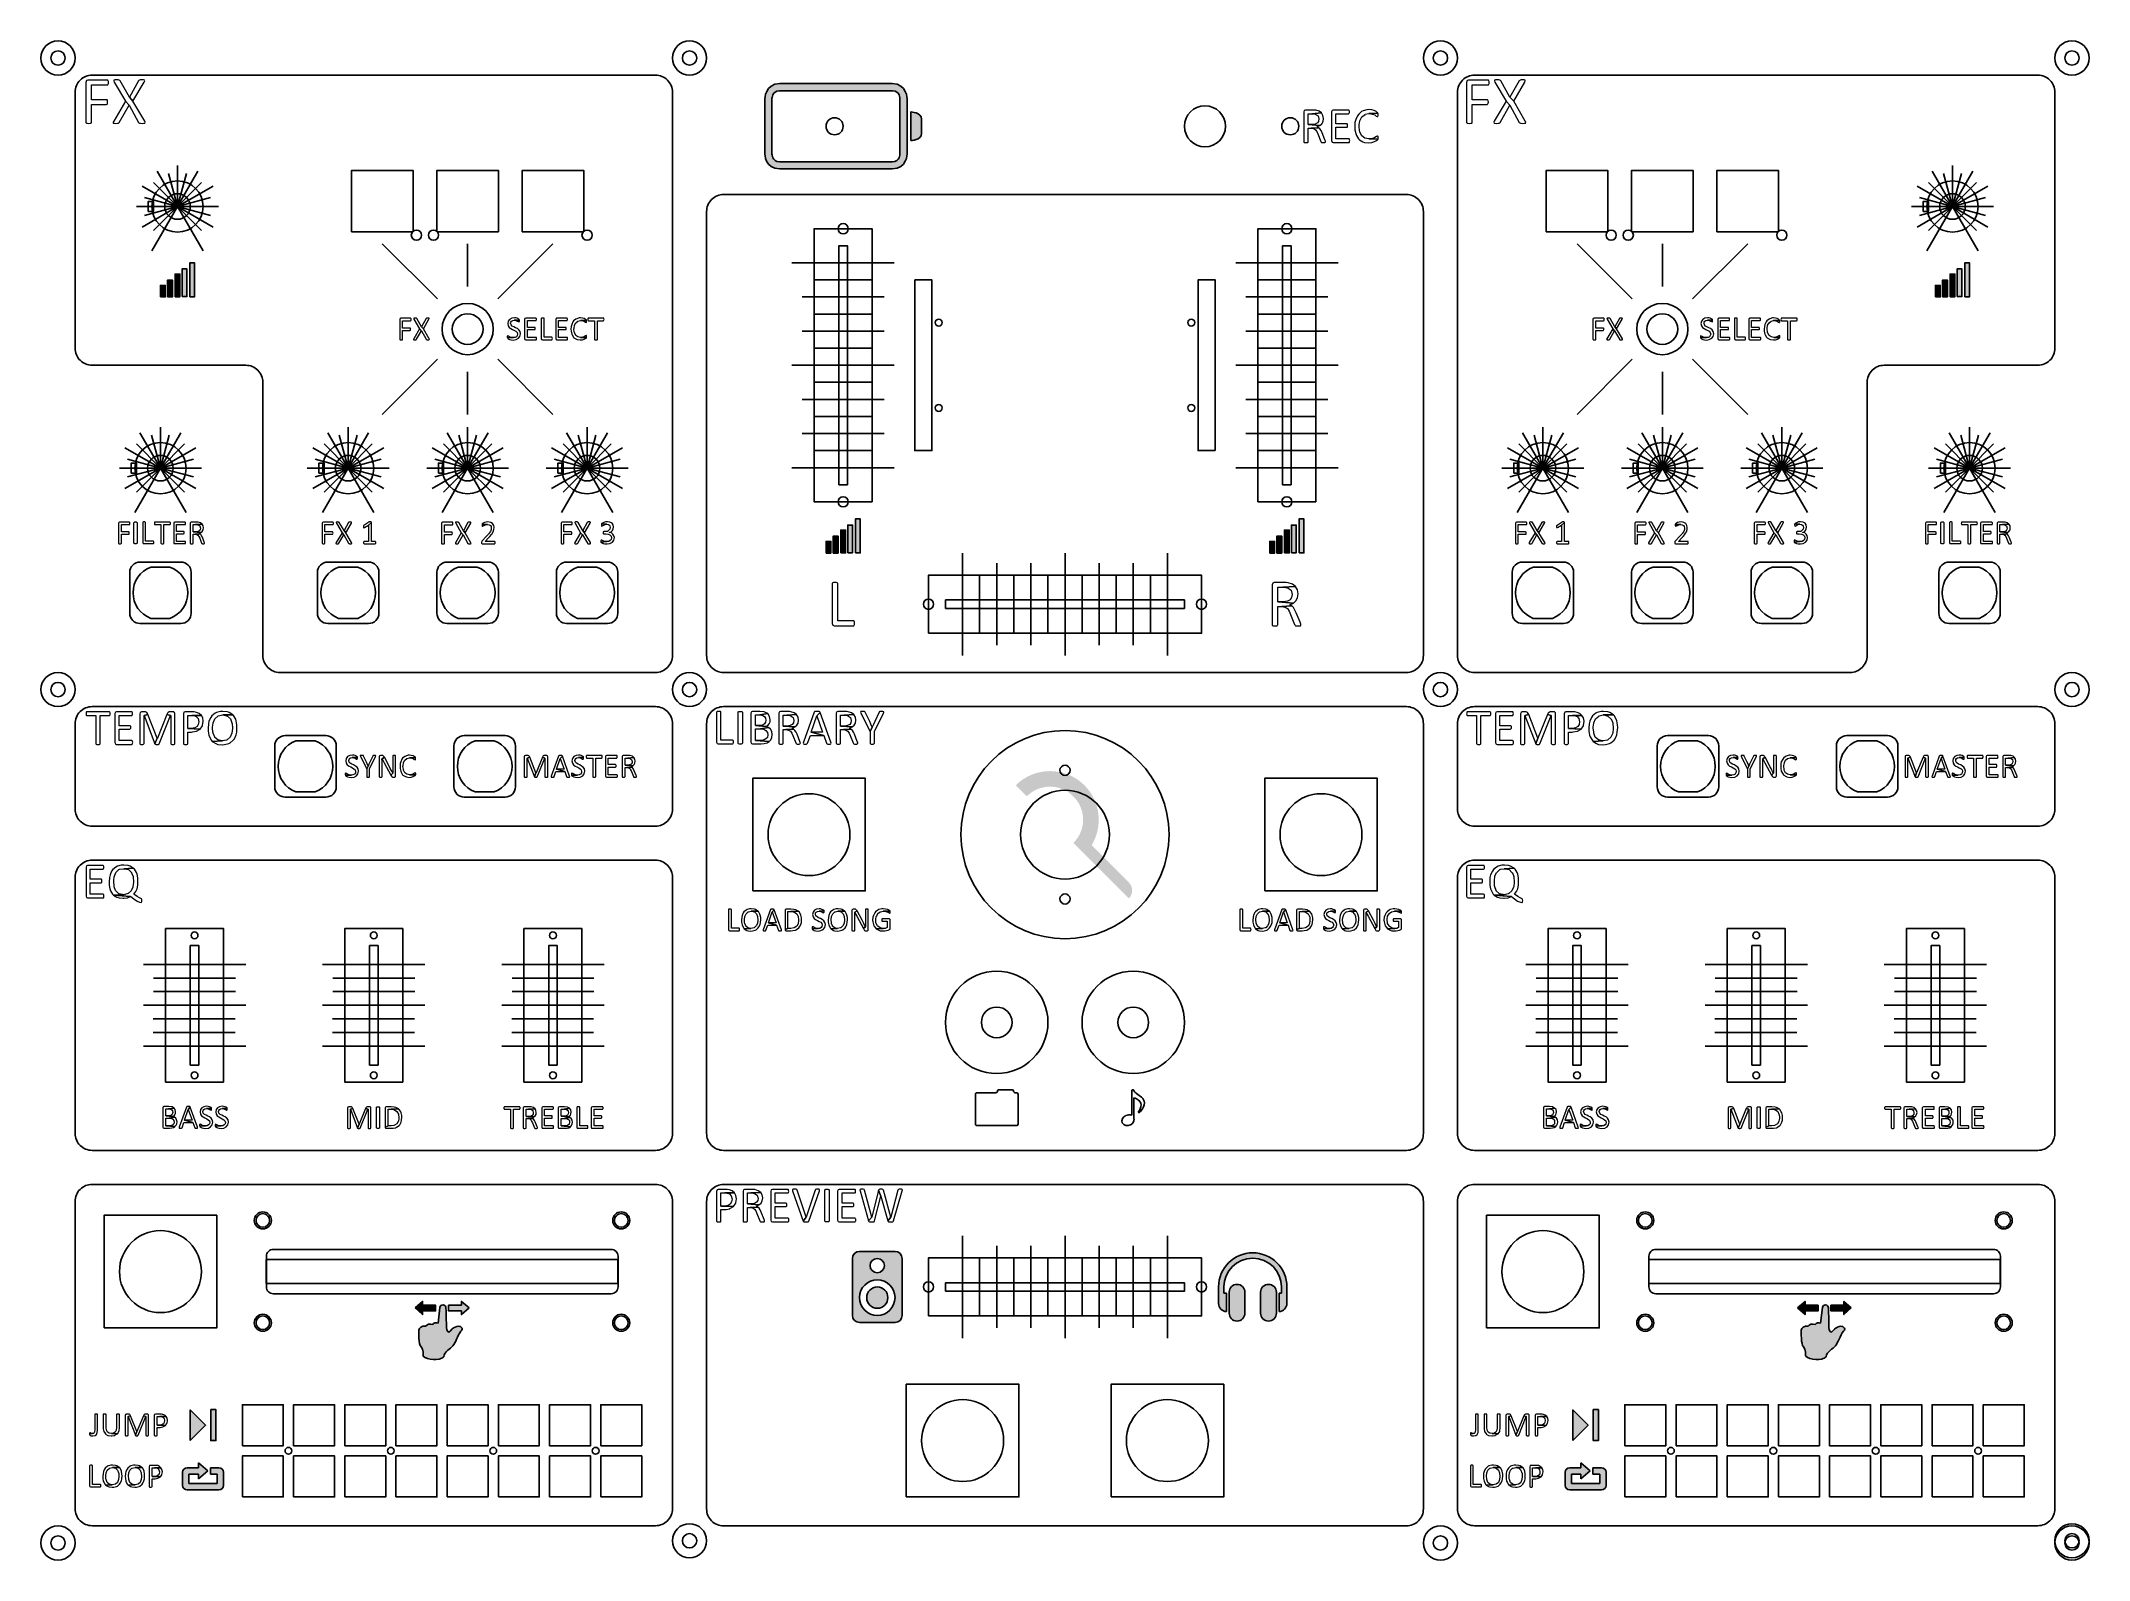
# Model space of a CAD drawing. Extents: x 0 to 1200, y 0 to 890.
import ezdxf

# ---------------------------------------------------------------- set-up
doc = ezdxf.new("R2010")
doc.units = 0
doc.header["$MEASUREMENT"] = 0
for name, color, linetype in [('FRONT', 174, 'CONTINUOUS'), ('LABELS__CHASSIS_', 7, 'CONTINUOUS'), ('PANEL', 94, 'CONTINUOUS')]:
    doc.layers.add(name, color=color, linetype=linetype)

msp = doc.modelspace()

# ---------------------------------------------------------------- hatches: boundary and pattern name
at = {"layer": 'LABELS__CHASSIS_'}
h = msp.add_hatch(color=256, dxfattribs=at)
edge = h.paths.add_edge_path()
edge.add_line((507.5, 824.1), (507.5, 855.9))
edge.add_spline(control_points=[(507.5, 855.9), (507.5, 855.9), (507.5, 865), (498.7, 865)], knot_values=[0, 0, 0, 0, 1, 1, 1, 1], degree=3, periodic=0)
edge.add_line((498.7, 865), (432.9, 865))
edge.add_spline(control_points=[(432.9, 865), (424.2, 865), (424.1, 855.9), (424.1, 855.9)], knot_values=[0, 0, 0, 0, 1, 1, 1, 1], degree=3, periodic=0)
edge.add_line((424.1, 855.9), (424.1, 824.1))
edge.add_spline(control_points=[(424.1, 824.1), (424.1, 824.1), (424.1, 815), (432.9, 815)], knot_values=[0, 0, 0, 0, 1, 1, 1, 1], degree=3, periodic=0)
edge.add_line((432.9, 815), (498.7, 815))
edge.add_spline(control_points=[(498.7, 815), (507.5, 815), (507.5, 824.1), (507.5, 824.1)], knot_values=[0, 0, 0, 0, 1, 1, 1, 1], degree=3, periodic=0)
edge = h.paths.add_edge_path(flags=16)
edge.add_line((503.3, 823.8), (503.3, 856.2))
edge.add_spline(control_points=[(503.3, 856.2), (503.3, 856.2), (503.5, 860.8), (498.9, 860.8)], knot_values=[0, 0, 0, 0, 1, 1, 1, 1], degree=3, periodic=0)
edge.add_line((498.9, 860.8), (432.7, 860.8))
edge.add_spline(control_points=[(432.7, 860.8), (428.3, 860.8), (428.3, 856.2), (428.3, 856.2)], knot_values=[0, 0, 0, 0, 1, 1, 1, 1], degree=3, periodic=0)
edge.add_line((428.3, 856.2), (428.3, 823.8))
edge.add_spline(control_points=[(428.3, 823.8), (428.3, 823.8), (428.3, 819.2), (432.7, 819.2)], knot_values=[0, 0, 0, 0, 1, 1, 1, 1], degree=3, periodic=0)
edge.add_line((432.7, 819.2), (498.9, 819.2))
edge.add_spline(control_points=[(498.9, 819.2), (503.3, 819.2), (503.3, 823.8), (503.3, 823.8)], knot_values=[0, 0, 0, 0, 1, 1, 1, 1], degree=3, periodic=0)
edge = h.paths.add_edge_path()
edge.add_line((509.6, 848.5), (509.6, 831.7))
edge.add_spline(control_points=[(509.6, 831.7), (509.6, 831.7), (515.9, 831.7), (515.9, 835.8)], knot_values=[0, 0, 0, 0, 1, 1, 1, 1], degree=3, periodic=0)
edge.add_line((515.9, 835.8), (515.9, 844.2))
edge.add_spline(control_points=[(515.9, 844.2), (515.9, 848.3), (509.6, 848.3), (509.6, 848.5)], knot_values=[0, 0, 0, 0, 1, 1, 1, 1], degree=3, periodic=0)
for points in [[(82.7, 740.2), (85.5, 740.2), (85.5, 756.4), (82.7, 756.4)], [(87.2, 740.1), (90, 740.1), (90, 760), (87.2, 760)], [(1122.7, 740.2), (1125.5, 740.2), (1125.5, 756.4), (1122.7, 756.4)], [(1127.2, 740.1), (1130, 740.1), (1130, 760), (1127.2, 760)], [(70, 740), (72.8, 740), (72.8, 746.8), (70, 746.8)], [(74.2, 740), (77, 740), (77, 749.9), (74.2, 749.9)], [(78.6, 740.1), (81.4, 740.1), (81.4, 753.4), (78.6, 753.4)], [(1110, 740), (1112.8, 740), (1112.8, 746.8), (1110, 746.8)], [(1114.2, 740), (1117, 740), (1117, 749.9), (1114.2, 749.9)], [(1118.6, 740.1), (1121.4, 740.1), (1121.4, 753.4), (1118.6, 753.4)], [(468.6, 590.1), (471.4, 590.1), (471.4, 603.4), (468.6, 603.4)], [(472.7, 590.2), (475.5, 590.2), (475.5, 606.4), (472.7, 606.4)], [(477.2, 590.1), (480, 590.1), (480, 610), (477.2, 610)], [(728.6, 590.1), (731.4, 590.1), (731.4, 603.4), (728.6, 603.4)], [(732.7, 590.2), (735.5, 590.2), (735.5, 606.4), (732.7, 606.4)], [(737.2, 590.1), (740, 590.1), (740, 610), (737.2, 610)], [(460, 590), (462.8, 590), (462.8, 596.8), (460, 596.8)], [(464.2, 590), (467, 590), (467, 599.9), (464.2, 599.9)], [(720, 590), (722.8, 590), (722.8, 596.8), (720, 596.8)], [(724.2, 590), (727, 590), (727, 599.9), (724.2, 599.9)], [(219.2, 147.7), (223.6, 151.5), (223.6, 149.3), (231.2, 149.3), (231.2, 146), (223.6, 146), (223.6, 143.8)], [(1029.2, 147.7), (1033.6, 151.5), (1033.6, 149.3), (1041.2, 149.3), (1041.2, 146), (1033.6, 146), (1033.6, 143.8)], [(1060.7, 147.7), (1056.4, 151.5), (1056.4, 149.3), (1048.8, 149.3), (1048.8, 146), (1056.4, 146), (1056.4, 143.8)]]:
    msp.add_hatch(color=256, dxfattribs=at).paths.add_polyline_path(points)
h = msp.add_hatch(color=256, dxfattribs=at)
edge = h.paths.add_edge_path()
edge.add_spline(control_points=[(571.1, 453.9), (571.1, 453.9), (571.1, 453.9), (571.1, 453.9)], knot_values=[0, 0, 0, 0, 1, 1, 1, 1], degree=3, periodic=0)
edge.add_line((571.1, 453.9), (577.6, 447.4))
edge.add_spline(control_points=[(577.6, 447.4), (577.6, 447.4), (577.6, 447.4), (577.6, 447.4)], knot_values=[0, 0, 0, 0, 1, 1, 1, 1], degree=3, periodic=0)
edge.add_spline(control_points=[(577.6, 447.4), (585.1, 455), (597.4, 455), (604.9, 447.4)], knot_values=[0, 0, 0, 0, 1, 1, 1, 1], degree=3, periodic=0)
edge.add_spline(control_points=[(604.9, 447.4), (612.5, 439.9), (612.5, 427.6), (604.9, 420.1)], knot_values=[0, 0, 0, 0, 1, 1, 1, 1], degree=3, periodic=0)
edge.add_spline(control_points=[(604.9, 420.1), (604.9, 420.1), (604.9, 420.1), (604.9, 420.1)], knot_values=[0, 0, 0, 0, 1, 1, 1, 1], degree=3, periodic=0)
edge.add_line((604.9, 420.1), (637.4, 387.6))
edge.add_spline(control_points=[(637.4, 387.6), (640, 390.2), (640, 394.4), (637.4, 397)], knot_values=[0, 0, 0, 0, 1, 1, 1, 1], degree=3, periodic=0)
edge.add_line((637.4, 397), (615.6, 418.8))
edge.add_spline(control_points=[(615.6, 418.8), (622.3, 429.8), (620.9, 444.4), (611.4, 453.9)], knot_values=[0, 0, 0, 0, 1, 1, 1, 1], degree=3, periodic=0)
edge.add_spline(control_points=[(611.4, 453.9), (600.3, 465), (582.2, 465), (571.1, 453.9)], knot_values=[0, 0, 0, 0, 1, 1, 1, 1], degree=3, periodic=0)
h.paths.add_polyline_path([(250.8, 147.7), (246.4, 151.5), (246.4, 149.3), (238.8, 149.3), (238.8, 146), (246.4, 146), (246.4, 143.8)])
h = msp.add_hatch(color=256, dxfattribs=at)
edge = h.paths.add_edge_path()
edge.add_line((500.4, 180.8), (479.6, 180.8))
edge.add_spline(control_points=[(479.6, 180.8), (477.3, 180.8), (475.4, 179), (475.4, 176.7)], knot_values=[0, 0, 0, 0, 1, 1, 1, 1], degree=3, periodic=0)
edge.add_line((475.4, 176.7), (475.4, 143.3))
edge.add_spline(control_points=[(475.4, 143.3), (475.4, 141), (477.3, 139.2), (479.6, 139.2)], knot_values=[0, 0, 0, 0, 1, 1, 1, 1], degree=3, periodic=0)
edge.add_line((479.6, 139.2), (500.4, 139.2))
edge.add_spline(control_points=[(500.4, 139.2), (502.7, 139.2), (504.6, 141), (504.6, 143.3)], knot_values=[0, 0, 0, 0, 1, 1, 1, 1], degree=3, periodic=0)
edge.add_line((504.6, 143.3), (504.6, 176.7))
edge.add_spline(control_points=[(504.6, 176.7), (504.6, 179), (502.7, 180.8), (500.4, 180.8)], knot_values=[0, 0, 0, 0, 1, 1, 1, 1], degree=3, periodic=0)
edge = h.paths.add_edge_path(flags=16)
edge.add_spline(control_points=[(490, 176.7), (492.3, 176.7), (494.2, 174.8), (494.2, 172.5)], knot_values=[0, 0, 0, 0, 1, 1, 1, 1], degree=3, periodic=0)
edge.add_spline(control_points=[(494.2, 172.5), (494.2, 170.2), (492.3, 168.3), (490, 168.3)], knot_values=[0, 0, 0, 0, 1, 1, 1, 1], degree=3, periodic=0)
edge.add_spline(control_points=[(490, 168.3), (487.7, 168.3), (485.8, 170.2), (485.8, 172.5)], knot_values=[0, 0, 0, 0, 1, 1, 1, 1], degree=3, periodic=0)
edge.add_spline(control_points=[(485.8, 172.5), (485.8, 174.8), (487.7, 176.7), (490, 176.7)], knot_values=[0, 0, 0, 0, 1, 1, 1, 1], degree=3, periodic=0)
edge = h.paths.add_edge_path(flags=16)
edge.add_spline(control_points=[(490, 143.3), (484.3, 143.3), (479.6, 148), (479.6, 153.8)], knot_values=[0, 0, 0, 0, 1, 1, 1, 1], degree=3, periodic=0)
edge.add_spline(control_points=[(479.6, 153.8), (479.6, 159.5), (484.3, 164.2), (490, 164.2)], knot_values=[0, 0, 0, 0, 1, 1, 1, 1], degree=3, periodic=0)
edge.add_spline(control_points=[(490, 164.2), (495.7, 164.2), (500.4, 159.5), (500.4, 153.8)], knot_values=[0, 0, 0, 0, 1, 1, 1, 1], degree=3, periodic=0)
edge.add_spline(control_points=[(500.4, 153.8), (500.4, 148), (495.7, 143.3), (490, 143.3)], knot_values=[0, 0, 0, 0, 1, 1, 1, 1], degree=3, periodic=0)
edge = h.paths.add_edge_path(flags=0)
edge.add_spline(control_points=[(490, 160), (486.6, 160), (483.8, 157.2), (483.8, 153.8)], knot_values=[0, 0, 0, 0, 1, 1, 1, 1], degree=3, periodic=0)
edge.add_spline(control_points=[(483.8, 153.8), (483.8, 150.3), (486.6, 147.5), (490, 147.5)], knot_values=[0, 0, 0, 0, 1, 1, 1, 1], degree=3, periodic=0)
edge.add_spline(control_points=[(490, 147.5), (493.4, 147.5), (496.2, 150.3), (496.2, 153.8)], knot_values=[0, 0, 0, 0, 1, 1, 1, 1], degree=3, periodic=0)
edge.add_spline(control_points=[(496.2, 153.8), (496.2, 157.2), (493.4, 160), (490, 160)], knot_values=[0, 0, 0, 0, 1, 1, 1, 1], degree=3, periodic=0)
h = msp.add_hatch(color=256, dxfattribs=at)
edge = h.paths.add_edge_path()
edge.add_spline(control_points=[(700.8, 161.5), (698.2, 161.5), (696.2, 159.5), (696.2, 156.9)], knot_values=[0, 0, 0, 0, 1, 1, 1, 1], degree=3, periodic=0)
edge.add_line((696.2, 156.9), (696.2, 144.6))
edge.add_spline(control_points=[(696.2, 144.6), (696.2, 142.1), (698.2, 140), (700.8, 140)], knot_values=[0, 0, 0, 0, 1, 1, 1, 1], degree=3, periodic=0)
edge.add_spline(control_points=[(700.8, 140), (703.3, 140), (705.4, 142.1), (705.4, 144.6)], knot_values=[0, 0, 0, 0, 1, 1, 1, 1], degree=3, periodic=0)
edge.add_line((705.4, 144.6), (705.4, 156.9))
edge.add_spline(control_points=[(705.4, 156.9), (705.4, 159.5), (703.3, 161.5), (700.8, 161.5)], knot_values=[0, 0, 0, 0, 1, 1, 1, 1], degree=3, periodic=0)
edge = h.paths.add_edge_path()
edge.add_spline(control_points=[(719.2, 161.5), (716.7, 161.5), (714.6, 159.5), (714.6, 156.9)], knot_values=[0, 0, 0, 0, 1, 1, 1, 1], degree=3, periodic=0)
edge.add_line((714.6, 156.9), (714.6, 144.6))
edge.add_spline(control_points=[(714.6, 144.6), (714.6, 142.1), (716.7, 140), (719.2, 140)], knot_values=[0, 0, 0, 0, 1, 1, 1, 1], degree=3, periodic=0)
edge.add_spline(control_points=[(719.2, 140), (721.8, 140), (723.9, 142.1), (723.9, 144.6)], knot_values=[0, 0, 0, 0, 1, 1, 1, 1], degree=3, periodic=0)
edge.add_line((723.9, 144.6), (723.9, 156.9))
edge.add_spline(control_points=[(723.9, 156.9), (723.9, 159.5), (721.8, 161.5), (719.2, 161.5)], knot_values=[0, 0, 0, 0, 1, 1, 1, 1], degree=3, periodic=0)
edge = h.paths.add_edge_path()
edge.add_spline(control_points=[(710, 180), (699, 180), (690, 171.1), (690, 160)], knot_values=[0, 0, 0, 0, 1, 1, 1, 1], degree=3, periodic=0)
edge.add_line((690, 160), (690, 150.3))
edge.add_spline(control_points=[(690, 150.3), (690, 147.7), (692.1, 145.6), (694.6, 145.6)], knot_values=[0, 0, 0, 0, 1, 1, 1, 1], degree=3, periodic=0)
edge.add_line((694.6, 145.6), (694.6, 156.4))
edge.add_line((694.6, 156.4), (693.1, 156.4))
edge.add_line((693.1, 156.4), (693.1, 160))
edge.add_spline(control_points=[(693.1, 160), (693.1, 169.3), (700.7, 176.9), (710, 176.9)], knot_values=[0, 0, 0, 0, 1, 1, 1, 1], degree=3, periodic=0)
edge.add_spline(control_points=[(710, 176.9), (719.3, 176.9), (726.9, 169.3), (726.9, 160)], knot_values=[0, 0, 0, 0, 1, 1, 1, 1], degree=3, periodic=0)
edge.add_line((726.9, 160), (726.9, 156.4))
edge.add_line((726.9, 156.4), (725.4, 156.4))
edge.add_line((725.4, 156.4), (725.4, 145.6))
edge.add_spline(control_points=[(725.4, 145.6), (728, 145.6), (730, 147.7), (730, 150.3)], knot_values=[0, 0, 0, 0, 1, 1, 1, 1], degree=3, periodic=0)
edge.add_line((730, 150.3), (730, 160))
edge.add_spline(control_points=[(730, 160), (730, 171.1), (721, 180), (710, 180)], knot_values=[0, 0, 0, 0, 1, 1, 1, 1], degree=3, periodic=0)
h = msp.add_hatch(color=256, dxfattribs=at)
edge = h.paths.add_edge_path()
edge.add_spline(control_points=[(246.2, 136.5), (245.2, 137.3), (242.3, 137.3), (239.9, 134.2)], knot_values=[0, 0, 0, 0, 1, 1, 1, 1], degree=3, periodic=0)
edge.add_spline(control_points=[(239.9, 134.2), (238.7, 132.6), (237.7, 134.4), (237.6, 136.2)], knot_values=[0, 0, 0, 0, 1, 1, 1, 1], degree=3, periodic=0)
edge.add_spline(control_points=[(237.6, 136.2), (237.6, 138.1), (237.3, 147.7), (237.3, 147.7)], knot_values=[0, 0, 0, 0, 1, 1, 1, 1], degree=3, periodic=0)
edge.add_spline(control_points=[(237.3, 147.7), (237.3, 148.6), (236.6, 149.4), (235.6, 149.5)], knot_values=[0, 0, 0, 0, 1, 1, 1, 1], degree=3, periodic=0)
edge.add_spline(control_points=[(235.6, 149.5), (234.7, 149.5), (233.8, 148.9), (233.8, 148)], knot_values=[0, 0, 0, 0, 1, 1, 1, 1], degree=3, periodic=0)
edge.add_line((233.8, 148), (232.7, 138.8))
edge.add_spline(control_points=[(232.7, 138.8), (231.6, 139.4), (229.9, 138.9), (229.6, 138)], knot_values=[0, 0, 0, 0, 1, 1, 1, 1], degree=3, periodic=0)
edge.add_spline(control_points=[(229.6, 138), (227.8, 138.7), (226, 138), (225.4, 137)], knot_values=[0, 0, 0, 0, 1, 1, 1, 1], degree=3, periodic=0)
edge.add_spline(control_points=[(225.4, 137), (223, 137.5), (221.5, 136), (221.4, 134.6)], knot_values=[0, 0, 0, 0, 1, 1, 1, 1], degree=3, periodic=0)
edge.add_spline(control_points=[(221.4, 134.6), (221.3, 133.7), (221.2, 126.2), (222.7, 124.9)], knot_values=[0, 0, 0, 0, 1, 1, 1, 1], degree=3, periodic=0)
edge.add_spline(control_points=[(222.7, 124.9), (224.3, 123.5), (223.8, 119.6), (223.8, 119.6)], knot_values=[0, 0, 0, 0, 1, 1, 1, 1], degree=3, periodic=0)
edge.add_spline(control_points=[(223.8, 119.6), (226.4, 117), (233.3, 116.6), (236, 119)], knot_values=[0, 0, 0, 0, 1, 1, 1, 1], degree=3, periodic=0)
edge.add_spline(control_points=[(236, 119), (236.3, 122.3), (240, 123.7), (241.4, 125.5)], knot_values=[0, 0, 0, 0, 1, 1, 1, 1], degree=3, periodic=0)
edge.add_spline(control_points=[(241.4, 125.5), (242.9, 127.2), (244, 131.4), (246.1, 134.1)], knot_values=[0, 0, 0, 0, 1, 1, 1, 1], degree=3, periodic=0)
edge.add_spline(control_points=[(246.1, 134.1), (247, 135), (247.2, 135.6), (246.2, 136.5)], knot_values=[0, 0, 0, 0, 1, 1, 1, 1], degree=3, periodic=0)
h = msp.add_hatch(color=256, dxfattribs=at)
edge = h.paths.add_edge_path()
edge.add_spline(control_points=[(1056.2, 136.5), (1055.2, 137.3), (1052.3, 137.3), (1049.9, 134.2)], knot_values=[0, 0, 0, 0, 1, 1, 1, 1], degree=3, periodic=0)
edge.add_spline(control_points=[(1049.9, 134.2), (1048.7, 132.6), (1047.7, 134.4), (1047.6, 136.2)], knot_values=[0, 0, 0, 0, 1, 1, 1, 1], degree=3, periodic=0)
edge.add_spline(control_points=[(1047.6, 136.2), (1047.6, 138.1), (1047.3, 147.7), (1047.3, 147.7)], knot_values=[0, 0, 0, 0, 1, 1, 1, 1], degree=3, periodic=0)
edge.add_spline(control_points=[(1047.3, 147.7), (1047.3, 148.6), (1046.6, 149.4), (1045.6, 149.5)], knot_values=[0, 0, 0, 0, 1, 1, 1, 1], degree=3, periodic=0)
edge.add_spline(control_points=[(1045.6, 149.5), (1044.7, 149.5), (1043.8, 148.9), (1043.8, 148)], knot_values=[0, 0, 0, 0, 1, 1, 1, 1], degree=3, periodic=0)
edge.add_line((1043.8, 148), (1042.7, 138.8))
edge.add_spline(control_points=[(1042.7, 138.8), (1041.6, 139.4), (1039.9, 138.9), (1039.6, 138)], knot_values=[0, 0, 0, 0, 1, 1, 1, 1], degree=3, periodic=0)
edge.add_spline(control_points=[(1039.6, 138), (1037.8, 138.7), (1036, 138), (1035.4, 137)], knot_values=[0, 0, 0, 0, 1, 1, 1, 1], degree=3, periodic=0)
edge.add_spline(control_points=[(1035.4, 137), (1033, 137.5), (1031.5, 136), (1031.4, 134.6)], knot_values=[0, 0, 0, 0, 1, 1, 1, 1], degree=3, periodic=0)
edge.add_spline(control_points=[(1031.4, 134.6), (1031.3, 133.7), (1031.2, 126.2), (1032.7, 124.9)], knot_values=[0, 0, 0, 0, 1, 1, 1, 1], degree=3, periodic=0)
edge.add_spline(control_points=[(1032.7, 124.9), (1034.3, 123.5), (1033.8, 119.6), (1033.8, 119.6)], knot_values=[0, 0, 0, 0, 1, 1, 1, 1], degree=3, periodic=0)
edge.add_spline(control_points=[(1033.8, 119.6), (1036.4, 117), (1043.3, 116.6), (1046, 119)], knot_values=[0, 0, 0, 0, 1, 1, 1, 1], degree=3, periodic=0)
edge.add_spline(control_points=[(1046, 119), (1046.3, 122.3), (1050, 123.7), (1051.4, 125.5)], knot_values=[0, 0, 0, 0, 1, 1, 1, 1], degree=3, periodic=0)
edge.add_spline(control_points=[(1051.4, 125.5), (1052.9, 127.2), (1054, 131.4), (1056.1, 134.1)], knot_values=[0, 0, 0, 0, 1, 1, 1, 1], degree=3, periodic=0)
edge.add_spline(control_points=[(1056.1, 134.1), (1057, 135), (1057.2, 135.6), (1056.2, 136.5)], knot_values=[0, 0, 0, 0, 1, 1, 1, 1], degree=3, periodic=0)
h = msp.add_hatch(color=256, dxfattribs=at)
h.paths.add_polyline_path([(87.5, 70.1), (96.5, 79), (87.5, 88)])
h.paths.add_polyline_path([(99.5, 88.1), (99.5, 70), (102.5, 70), (102.5, 88.1)])
h = msp.add_hatch(color=256, dxfattribs=at)
h.paths.add_polyline_path([(897.5, 70.1), (906.5, 79), (897.5, 88)])
h.paths.add_polyline_path([(909.5, 88.1), (909.5, 70), (912.5, 70), (912.5, 88.1)])
h = msp.add_hatch(color=256, dxfattribs=at)
edge = h.paths.add_edge_path()
edge.add_line((104.3, 54.1), (99.3, 54.1))
edge.add_line((99.3, 54.1), (99.3, 50.4))
edge.add_line((99.3, 50.4), (103.3, 50.4))
edge.add_line((103.3, 50.4), (103.3, 44.8))
edge.add_line((103.3, 44.8), (86.7, 44.8))
edge.add_line((86.7, 44.8), (86.7, 50.4))
edge.add_line((86.7, 50.4), (92.3, 50.4))
edge.add_line((92.3, 50.4), (92.3, 47.5))
edge.add_line((92.3, 47.5), (97.7, 52.2))
edge.add_line((97.7, 52.2), (92.3, 57))
edge.add_line((92.3, 57), (92.3, 54.1))
edge.add_line((92.3, 54.1), (85.7, 54.1))
edge.add_spline(control_points=[(85.7, 54.1), (84.2, 54.1), (83, 52.9), (83, 51.4)], knot_values=[0, 0, 0, 0, 1, 1, 1, 1], degree=3, periodic=0)
edge.add_line((83, 51.4), (83, 43.7))
edge.add_spline(control_points=[(83, 43.7), (83, 42.2), (84.2, 41.1), (85.7, 41.1)], knot_values=[0, 0, 0, 0, 1, 1, 1, 1], degree=3, periodic=0)
edge.add_line((85.7, 41.1), (104.3, 41.1))
edge.add_spline(control_points=[(104.3, 41.1), (105.8, 41.1), (107, 42.2), (107, 43.7)], knot_values=[0, 0, 0, 0, 1, 1, 1, 1], degree=3, periodic=0)
edge.add_line((107, 43.7), (107, 51.4))
edge.add_spline(control_points=[(107, 51.4), (107, 52.9), (105.8, 54.1), (104.3, 54.1)], knot_values=[0, 0, 0, 0, 1, 1, 1, 1], degree=3, periodic=0)
h = msp.add_hatch(color=256, dxfattribs=at)
edge = h.paths.add_edge_path()
edge.add_line((914.3, 54.1), (909.3, 54.1))
edge.add_line((909.3, 54.1), (909.3, 50.4))
edge.add_line((909.3, 50.4), (913.3, 50.4))
edge.add_line((913.3, 50.4), (913.3, 44.8))
edge.add_line((913.3, 44.8), (896.7, 44.8))
edge.add_line((896.7, 44.8), (896.7, 50.4))
edge.add_line((896.7, 50.4), (902.3, 50.4))
edge.add_line((902.3, 50.4), (902.3, 47.5))
edge.add_line((902.3, 47.5), (907.7, 52.2))
edge.add_line((907.7, 52.2), (902.3, 57))
edge.add_line((902.3, 57), (902.3, 54.1))
edge.add_line((902.3, 54.1), (895.7, 54.1))
edge.add_spline(control_points=[(895.7, 54.1), (894.2, 54.1), (893, 52.9), (893, 51.4)], knot_values=[0, 0, 0, 0, 1, 1, 1, 1], degree=3, periodic=0)
edge.add_line((893, 51.4), (893, 43.7))
edge.add_spline(control_points=[(893, 43.7), (893, 42.2), (894.2, 41.1), (895.7, 41.1)], knot_values=[0, 0, 0, 0, 1, 1, 1, 1], degree=3, periodic=0)
edge.add_line((895.7, 41.1), (914.3, 41.1))
edge.add_spline(control_points=[(914.3, 41.1), (915.8, 41.1), (917, 42.2), (917, 43.7)], knot_values=[0, 0, 0, 0, 1, 1, 1, 1], degree=3, periodic=0)
edge.add_line((917, 43.7), (917, 51.4))
edge.add_spline(control_points=[(917, 51.4), (917, 52.9), (915.8, 54.1), (914.3, 54.1)], knot_values=[0, 0, 0, 0, 1, 1, 1, 1], degree=3, periodic=0)

# ---------------------------------------------------------------- linework, layer by layer
at = {"layer": 'FRONT', "linetype": 'Continuous'}
for points in [[(0, 880, -1), (20, 880, -1)], [(370, 880, -1), (390, 880, -1)], [(810, 880, -1), (830, 880, -1)], [(1180, 880, -1), (1200, 880, -1)], [(727, 840, -1), (737, 840, -1)], [(65, 793, -1), (95, 793, -1)], [(1105, 793, -1), (1135, 793, -1)], [(235, 721.2, -1), (265, 721.2, -1)], [(935, 721.2, -1), (965, 721.2, -1)], [(55, 639.7, -1), (85, 639.7, -1)], [(165, 639.7, -1), (195, 639.7, -1)], [(235, 639.7, -1), (265, 639.7, -1)], [(305, 639.7, -1), (335, 639.7, -1)], [(865, 639.7, -1), (895, 639.7, -1)], [(935, 639.7, -1), (965, 639.7, -1)], [(1005, 639.7, -1), (1035, 639.7, -1)], [(1115, 639.7, -1), (1145, 639.7, -1)], [(58, 548.7), (82, 548.7, 0.414214), (88, 554.7), (88, 578.7, 0.414214), (82, 584.7), (58, 584.7, 0.414214), (52, 578.7), (52, 554.7, 0.414214)], [(168, 548.7), (192, 548.7, 0.414214), (198, 554.7), (198, 578.7, 0.414214), (192, 584.7), (168, 584.7, 0.414214), (162, 578.7), (162, 554.7, 0.414214)], [(238, 548.7), (262, 548.7, 0.414214), (268, 554.7), (268, 578.7, 0.414214), (262, 584.7), (238, 584.7, 0.414214), (232, 578.7), (232, 554.7, 0.414214)], [(308, 548.7), (332, 548.7, 0.414214), (338, 554.7), (338, 578.7, 0.414214), (332, 584.7), (308, 584.7, 0.414214), (302, 578.7), (302, 554.7, 0.414214)], [(868, 548.7), (892, 548.7, 0.414214), (898, 554.7), (898, 578.7, 0.414214), (892, 584.7), (868, 584.7, 0.414214), (862, 578.7), (862, 554.7, 0.414214)], [(938, 548.7), (962, 548.7, 0.414214), (968, 554.7), (968, 578.7, 0.414214), (962, 584.7), (938, 584.7, 0.414214), (932, 578.7), (932, 554.7, 0.414214)], [(1008, 548.7), (1032, 548.7, 0.414214), (1038, 554.7), (1038, 578.7, 0.414214), (1032, 584.7), (1008, 584.7, 0.414214), (1002, 578.7), (1002, 554.7, 0.414214)], [(1118, 548.7), (1142, 548.7, 0.414214), (1148, 554.7), (1148, 578.7, 0.414214), (1142, 584.7), (1118, 584.7, 0.414214), (1112, 578.7), (1112, 554.7, 0.414214)], [(0, 510, -1), (20, 510, -1)], [(370, 510, -1), (390, 510, -1)], [(810, 510, -1), (830, 510, -1)], [(1180, 510, -1), (1200, 510, -1)], [(143, 447), (167, 447, 0.414214), (173, 453), (173, 477, 0.414214), (167, 483), (143, 483, 0.414214), (137, 477), (137, 453, 0.414214)], [(248, 447), (272, 447, 0.414214), (278, 453), (278, 477, 0.414214), (272, 483), (248, 483, 0.414214), (242, 477), (242, 453, 0.414214)], [(539, 425, -1), (661, 425, -1)], [(953, 447), (977, 447, 0.414214), (983, 453), (983, 477, 0.414214), (977, 483), (953, 483, 0.414214), (947, 477), (947, 453, 0.414214)], [(1058, 447), (1082, 447, 0.414214), (1088, 453), (1088, 477, 0.414214), (1082, 483), (1058, 483, 0.414214), (1052, 477), (1052, 453, 0.414214)], [(530, 315, -1), (590, 315, -1)], [(610, 315, -1), (670, 315, -1)], [(135, 199, -1), (125, 199, -1)], [(345, 199, -1), (335, 199, -1)], [(945, 199, -1), (935, 199, -1)], [(1155, 199, -1), (1145, 199, -1)], [(135, 139, -1), (125, 139, -1)], [(345, 139, -1), (335, 139, -1)], [(945, 139, -1), (935, 139, -1)], [(1155, 139, -1), (1145, 139, -1)], [(0, 10, -1), (20, 10, -1)], [(370, 11.3, -1), (390, 11.3, -1)], [(810, 10, -1), (830, 10, -1)], [(1180, 11.3, -1), (1200, 11.3, -1)], [(1180, 10, -1), (1200, 10, -1)], [(1185.8, 10, -1), (1194.2, 10, -1)]]:
    msp.add_lwpolyline(points, format="xyb", close=True, dxfattribs=at)
for points in [[(747, 620), (747, 780), (713, 780), (713, 620)], [(487, 620), (487, 780), (453, 780), (453, 620)], [(520, 543), (680, 543), (680, 577), (520, 577)], [(417, 392), (483, 392), (483, 458), (417, 458)], [(717, 392), (783, 392), (783, 458), (717, 458)], [(107, 280), (107, 370), (73, 370), (73, 280)], [(212, 280), (212, 370), (178, 370), (178, 280)], [(317, 280), (317, 370), (283, 370), (283, 280)], [(917, 280), (917, 370), (883, 370), (883, 280)], [(1022, 280), (1022, 370), (988, 370), (988, 280)], [(1127, 280), (1127, 370), (1093, 370), (1093, 280)], [(37, 136), (103, 136), (103, 202), (37, 202)], [(847, 136), (913, 136), (913, 202), (847, 202)], [(338, 176), (132, 176), (132, 162), (338, 162)], [(520, 143), (680, 143), (680, 177), (520, 177)], [(1148, 176), (942, 176), (942, 162), (1148, 162)], [(507, 37), (573, 37), (573, 103), (507, 103)], [(627, 37), (693, 37), (693, 103), (627, 103)]]:
    msp.add_lwpolyline(points, close=True, dxfattribs=at)
at = {"layer": 'LABELS__CHASSIS_', "linetype": 'Continuous'}
for p, q in [((498.7, 865), (432.9, 865)), ((424.1, 855.9), (424.1, 824.1)), ((428.3, 856.2), (428.3, 823.8)), ((498.9, 860.8), (432.7, 860.8)), ((503.3, 823.8), (503.3, 856.2)), ((507.5, 824.1), (507.5, 855.9)), ((509.6, 848.5), (509.6, 831.7)), ((515.9, 835.8), (515.9, 844.2)), ((80, 793), (80, 817)), ((432.7, 819.2), (498.9, 819.2)), ((1120, 793), (1120, 817)), ((80, 793), (59.2, 805)), ((80, 793), (65.9, 807.1)), ((80, 793), (68, 813.8)), ((80, 793), (74.8, 812.3)), ((80, 793), (92, 813.8)), ((80, 793), (85.2, 812.3)), ((80, 793), (94.1, 807.1)), ((80, 793), (100.8, 805)), ((432.9, 815), (498.7, 815)), ((1120, 793), (1099.2, 805)), ((1120, 793), (1105.9, 807.1)), ((1120, 793), (1108, 813.8)), ((1120, 793), (1114.8, 812.3)), ((1120, 793), (1132, 813.8)), ((1120, 793), (1125.2, 812.3)), ((1120, 793), (1134.1, 807.1)), ((1120, 793), (1140.8, 805)), ((80, 793), (56, 793)), ((80, 793), (59.2, 781)), ((80, 793), (60.7, 798.2)), ((80, 793), (60.7, 787.8)), ((80, 793), (65, 767)), ((80, 793), (65.9, 778.9)), ((80, 793), (99.3, 798.2)), ((80, 793), (95, 767)), ((80, 793), (104, 793)), ((80, 793), (100.8, 781)), ((80, 793), (94.1, 778.9)), ((80, 793), (99.3, 787.8)), ((1120, 793), (1096, 793)), ((1120, 793), (1099.2, 781)), ((1120, 793), (1100.7, 798.2)), ((1120, 793), (1100.7, 787.8)), ((1120, 793), (1105, 767)), ((1120, 793), (1105.9, 778.9)), ((1120, 793), (1139.3, 798.2)), ((1120, 793), (1135, 767)), ((1120, 793), (1144, 793)), ((1120, 793), (1140.8, 781)), ((1120, 793), (1134.1, 778.9)), ((1120, 793), (1139.3, 787.8)), ((200, 771.2), (232.3, 738.9)), ((250, 771.2), (250, 746.2)), ((300, 771.2), (267.7, 738.9)), ((900, 771.2), (932.3, 738.9)), ((950, 771.2), (950, 746.2)), ((1000, 771.2), (967.7, 738.9)), ((440, 760), (500, 760)), ((700, 760), (760, 760)), ((453, 750), (487, 750)), ((713, 750), (747, 750)), ((446, 740), (494, 740)), ((706, 740), (754, 740)), ((453, 730), (487, 730)), ((706, 720), (754, 720)), ((713, 730), (747, 730)), ((446, 720), (494, 720)), ((453, 710), (487, 710)), ((713, 710), (747, 710)), ((232.3, 703.6), (200, 671.2)), ((250, 696.2), (250, 671.2)), ((267.7, 703.6), (300, 671.2)), ((440, 700), (500, 700)), ((700, 700), (760, 700)), ((932.3, 703.6), (900, 671.2)), ((950, 696.2), (950, 671.2)), ((967.7, 703.6), (1000, 671.2)), ((453, 690), (487, 690)), ((713, 690), (747, 690)), ((446, 680), (494, 680)), ((706, 680), (754, 680)), ((70, 639.7), (58, 660.5)), ((70, 639.7), (70, 663.7)), ((70, 639.7), (82, 660.5)), ((180, 639.7), (168, 660.5)), ((180, 639.7), (180, 663.7)), ((180, 639.7), (192, 660.5)), ((250, 639.7), (238, 660.5)), ((250, 639.7), (250, 663.7)), ((250, 639.7), (262, 660.5)), ((320, 639.7), (308, 660.5)), ((320, 639.7), (320, 663.7)), ((320, 639.7), (332, 660.5)), ((453, 670), (487, 670)), ((706, 660), (754, 660)), ((713, 670), (747, 670)), ((880, 639.7), (868, 660.5)), ((880, 639.7), (880, 663.7)), ((880, 639.7), (892, 660.5)), ((950, 639.7), (938, 660.5)), ((950, 639.7), (950, 663.7)), ((950, 639.7), (962, 660.5)), ((1020, 639.7), (1008, 660.5)), ((1020, 639.7), (1020, 663.7)), ((1020, 639.7), (1032, 660.5)), ((1130, 639.7), (1118, 660.5)), ((1130, 639.7), (1130, 663.7)), ((1130, 639.7), (1142, 660.5)), ((70, 639.7), (49.2, 651.7)), ((70, 639.7), (55.9, 653.9)), ((70, 639.7), (64.8, 659.1)), ((70, 639.7), (75.2, 659.1)), ((70, 639.7), (84.1, 653.9)), ((70, 639.7), (90.8, 651.7)), ((180, 639.7), (159.2, 651.7)), ((180, 639.7), (165.9, 653.9)), ((180, 639.7), (174.8, 659.1)), ((180, 639.7), (185.2, 659.1)), ((180, 639.7), (194.1, 653.9)), ((180, 639.7), (200.8, 651.7)), ((250, 639.7), (229.2, 651.7)), ((250, 639.7), (235.9, 653.9)), ((250, 639.7), (244.8, 659.1)), ((250, 639.7), (255.2, 659.1)), ((250, 639.7), (264.1, 653.9)), ((250, 639.7), (270.8, 651.7)), ((320, 639.7), (299.2, 651.7)), ((320, 639.7), (305.9, 653.9)), ((320, 639.7), (314.8, 659.1)), ((320, 639.7), (325.2, 659.1)), ((320, 639.7), (334.1, 653.9)), ((320, 639.7), (340.8, 651.7)), ((446, 660), (494, 660)), ((453, 650), (487, 650)), ((713, 650), (747, 650)), ((880, 639.7), (859.2, 651.7)), ((880, 639.7), (865.9, 653.9)), ((880, 639.7), (874.8, 659.1)), ((880, 639.7), (885.2, 659.1)), ((880, 639.7), (894.1, 653.9)), ((880, 639.7), (900.8, 651.7)), ((950, 639.7), (929.2, 651.7)), ((950, 639.7), (935.9, 653.9)), ((950, 639.7), (944.8, 659.1)), ((950, 639.7), (955.2, 659.1)), ((950, 639.7), (964.1, 653.9)), ((950, 639.7), (970.8, 651.7)), ((1020, 639.7), (999.2, 651.7)), ((1020, 639.7), (1005.9, 653.9)), ((1020, 639.7), (1014.8, 659.1)), ((1020, 639.7), (1025.2, 659.1)), ((1020, 639.7), (1034.1, 653.9)), ((1020, 639.7), (1040.8, 651.7)), ((1130, 639.7), (1109.2, 651.7)), ((1130, 639.7), (1115.9, 653.9)), ((1130, 639.7), (1124.8, 659.1)), ((1130, 639.7), (1135.2, 659.1)), ((1130, 639.7), (1144.1, 653.9)), ((1130, 639.7), (1150.8, 651.7)), ((70, 639.7), (46, 639.7)), ((70, 639.7), (49.2, 627.7)), ((70, 639.7), (50.7, 644.9)), ((70, 639.7), (50.7, 634.6)), ((70, 639.7), (55, 613.8)), ((70, 639.7), (55.9, 625.6)), ((70, 639.7), (89.3, 644.9)), ((70, 639.7), (85, 613.8)), ((70, 639.7), (94, 639.7)), ((70, 639.7), (90.8, 627.7)), ((70, 639.7), (84.1, 625.6)), ((70, 639.7), (89.3, 634.6)), ((180, 639.7), (156, 639.7)), ((180, 639.7), (159.2, 627.7)), ((180, 639.7), (160.7, 644.9)), ((180, 639.7), (160.7, 634.6)), ((180, 639.7), (165, 613.8)), ((180, 639.7), (165.9, 625.6)), ((180, 639.7), (199.3, 644.9)), ((180, 639.7), (195, 613.8)), ((180, 639.7), (204, 639.7)), ((180, 639.7), (200.8, 627.7)), ((180, 639.7), (194.1, 625.6)), ((180, 639.7), (199.3, 634.6)), ((250, 639.7), (226, 639.7)), ((250, 639.7), (229.2, 627.7)), ((250, 639.7), (230.7, 644.9)), ((250, 639.7), (230.7, 634.6)), ((250, 639.7), (235, 613.8)), ((250, 639.7), (235.9, 625.6)), ((250, 639.7), (269.3, 644.9)), ((250, 639.7), (265, 613.8)), ((250, 639.7), (274, 639.7)), ((250, 639.7), (270.8, 627.7)), ((250, 639.7), (264.1, 625.6)), ((250, 639.7), (269.3, 634.6)), ((320, 639.7), (296, 639.7)), ((320, 639.7), (299.2, 627.7)), ((320, 639.7), (300.7, 644.9)), ((320, 639.7), (300.7, 634.6)), ((320, 639.7), (305, 613.8)), ((320, 639.7), (305.9, 625.6)), ((320, 639.7), (339.3, 644.9)), ((320, 639.7), (335, 613.8)), ((320, 639.7), (344, 639.7)), ((320, 639.7), (340.8, 627.7)), ((320, 639.7), (334.1, 625.6)), ((320, 639.7), (339.3, 634.6)), ((440, 640), (500, 640)), ((700, 640), (760, 640)), ((880, 639.7), (856, 639.7)), ((880, 639.7), (859.2, 627.7)), ((880, 639.7), (860.7, 644.9)), ((880, 639.7), (860.7, 634.6)), ((880, 639.7), (865, 613.8)), ((880, 639.7), (865.9, 625.6)), ((880, 639.7), (899.3, 644.9)), ((880, 639.7), (895, 613.8)), ((880, 639.7), (904, 639.7)), ((880, 639.7), (900.8, 627.7)), ((880, 639.7), (894.1, 625.6)), ((880, 639.7), (899.3, 634.6)), ((950, 639.7), (926, 639.7)), ((950, 639.7), (929.2, 627.7)), ((950, 639.7), (930.7, 644.9)), ((950, 639.7), (930.7, 634.6)), ((950, 639.7), (935, 613.8)), ((950, 639.7), (935.9, 625.6)), ((950, 639.7), (969.3, 644.9)), ((950, 639.7), (965, 613.8)), ((950, 639.7), (974, 639.7)), ((950, 639.7), (970.8, 627.7)), ((950, 639.7), (964.1, 625.6)), ((950, 639.7), (969.3, 634.6)), ((1020, 639.7), (996, 639.7)), ((1020, 639.7), (999.2, 627.7)), ((1020, 639.7), (1000.7, 644.9)), ((1020, 639.7), (1000.7, 634.6)), ((1020, 639.7), (1005, 613.8)), ((1020, 639.7), (1005.9, 625.6)), ((1020, 639.7), (1039.3, 644.9)), ((1020, 639.7), (1035, 613.8)), ((1020, 639.7), (1044, 639.7)), ((1020, 639.7), (1040.8, 627.7)), ((1020, 639.7), (1034.1, 625.6)), ((1020, 639.7), (1039.3, 634.6)), ((1130, 639.7), (1106, 639.7)), ((1130, 639.7), (1109.2, 627.7)), ((1130, 639.7), (1110.7, 644.9)), ((1130, 639.7), (1110.7, 634.6)), ((1130, 639.7), (1115, 613.8)), ((1130, 639.7), (1115.9, 625.6)), ((1130, 639.7), (1149.3, 644.9)), ((1130, 639.7), (1145, 613.8)), ((1130, 639.7), (1154, 639.7)), ((1130, 639.7), (1150.8, 627.7)), ((1130, 639.7), (1144.1, 625.6)), ((1130, 639.7), (1149.3, 634.6)), ((540, 590), (540, 530)), ((600, 590), (600, 530)), ((660, 590), (660, 530)), ((550, 577), (550, 543)), ((560, 584), (560, 536)), ((570, 577), (570, 543)), ((580, 584), (580, 536)), ((590, 577), (590, 543)), ((610, 577), (610, 543)), ((620, 584), (620, 536)), ((630, 577), (630, 543)), ((640, 584), (640, 536)), ((650, 577), (650, 543)), ((60, 349), (120, 349)), ((165, 349), (225, 349)), ((270, 349), (330, 349)), ((870, 349), (930, 349)), ((975, 349), (1035, 349)), ((1080, 349), (1140, 349)), ((66, 341), (114, 341)), ((171, 341), (219, 341)), ((276, 341), (324, 341)), ((876, 341), (924, 341)), ((981, 341), (1029, 341)), ((1086, 341), (1134, 341)), ((60, 325), (120, 325)), ((66, 333), (114, 333)), ((165, 325), (225, 325)), ((171, 333), (219, 333)), ((270, 325), (330, 325)), ((276, 333), (324, 333)), ((870, 325), (930, 325)), ((876, 333), (924, 333)), ((975, 325), (1035, 325)), ((981, 333), (1029, 333)), ((1080, 325), (1140, 325)), ((1086, 333), (1134, 333)), ((65.8, 317), (113.8, 317)), ((170.8, 317), (218.8, 317)), ((275.8, 317), (323.8, 317)), ((875.8, 317), (923.8, 317)), ((980.8, 317), (1028.8, 317)), ((1085.8, 317), (1133.8, 317)), ((60, 301), (120, 301)), ((65.8, 309), (113.8, 309)), ((165, 301), (225, 301)), ((170.8, 309), (218.8, 309)), ((270, 301), (330, 301)), ((275.8, 309), (323.8, 309)), ((870, 301), (930, 301)), ((875.8, 309), (923.8, 309)), ((975, 301), (1035, 301)), ((980.8, 309), (1028.8, 309)), ((1080, 301), (1140, 301)), ((1085.8, 309), (1133.8, 309)), ((547.5, 273), (547.5, 255.3)), ((559.6, 273.8), (548.3, 273.8)), ((560.4, 274.7), (560.4, 274.6)), ((569.1, 275.5), (561.2, 275.5)), ((569.9, 274.6), (569.9, 274.7)), ((571.7, 273.8), (570.7, 273.8)), ((572.5, 255.3), (572.5, 273)), ((639.1, 274.6), (639.1, 260.7)), ((640.4, 274.6), (640.4, 274.6)), ((640.4, 258.3), (640.4, 270.8)), ((548.3, 254.5), (571.7, 254.5)), ((640.4, 258.3), (640.4, 258.3)), ((642.9, 262.4), (643.2, 262.1)), ((500.4, 180.8), (479.6, 180.8)), ((540, 190), (540, 130)), ((560, 184), (560, 136)), ((580, 184), (580, 136)), ((600, 190), (600, 130)), ((620, 184), (620, 136)), ((640, 184), (640, 136)), ((660, 190), (660, 130)), ((475.4, 176.7), (475.4, 143.3)), ((504.6, 143.3), (504.6, 176.7)), ((550, 177), (550, 143)), ((570, 177), (570, 143)), ((590, 177), (590, 143)), ((610, 177), (610, 143)), ((630, 177), (630, 143)), ((650, 177), (650, 143)), ((690, 160), (690, 150.3)), ((693.1, 156.4), (693.1, 160)), ((694.6, 156.4), (693.1, 156.4)), ((694.6, 145.6), (694.6, 156.4)), ((696.2, 156.9), (696.2, 144.6)), ((705.4, 144.6), (705.4, 156.9)), ((714.6, 156.9), (714.6, 144.6)), ((723.9, 144.6), (723.9, 156.9)), ((726.9, 156.4), (725.4, 156.4)), ((725.4, 156.4), (725.4, 145.6)), ((726.9, 160), (726.9, 156.4)), ((730, 150.3), (730, 160)), ((233.8, 148), (232.7, 138.8)), ((1043.8, 148), (1042.7, 138.8)), ((479.6, 139.2), (500.4, 139.2)), ((83, 51.4), (83, 43.7)), ((92.3, 54.1), (85.7, 54.1)), ((86.7, 44.8), (86.7, 50.4)), ((86.7, 50.4), (92.3, 50.4)), ((97.7, 52.2), (92.3, 57)), ((92.3, 57), (92.3, 54.1)), ((92.3, 47.5), (97.7, 52.2)), ((92.3, 50.4), (92.3, 47.5)), ((104.3, 54.1), (99.3, 54.1)), ((99.3, 54.1), (99.3, 50.4)), ((99.3, 50.4), (103.3, 50.4)), ((103.3, 50.4), (103.3, 44.8)), ((107, 43.7), (107, 51.4)), ((893, 51.4), (893, 43.7)), ((902.3, 54.1), (895.7, 54.1)), ((896.7, 44.8), (896.7, 50.4)), ((896.7, 50.4), (902.3, 50.4)), ((907.7, 52.2), (902.3, 57)), ((902.3, 57), (902.3, 54.1)), ((902.3, 47.5), (907.7, 52.2)), ((902.3, 50.4), (902.3, 47.5)), ((914.3, 54.1), (909.3, 54.1)), ((909.3, 54.1), (909.3, 50.4)), ((909.3, 50.4), (913.3, 50.4)), ((913.3, 50.4), (913.3, 44.8)), ((917, 43.7), (917, 51.4)), ((85.7, 41.1), (104.3, 41.1)), ((103.3, 44.8), (86.7, 44.8)), ((895.7, 41.1), (914.3, 41.1)), ((913.3, 44.8), (896.7, 44.8))]:
    msp.add_line(p, q, dxfattribs=at)
for points in [[(140, 520), (360, 520, 0.414214), (370, 530), (370, 860, 0.414214), (360, 870), (160, 870), (130, 870), (30, 870, 0.414214), (20, 860), (20, 710, 0.414214), (30, 700), (120, 700, -0.414214), (130, 690), (130, 530, 0.414214)], [(1060, 520), (840, 520, -0.414214), (830, 530), (830, 860, -0.414214), (840, 870), (1040, 870), (1070, 870), (1170, 870, -0.414214), (1180, 860), (1180, 710, -0.414214), (1170, 700), (1080, 700, 0.414214), (1070, 690), (1070, 530, -0.414214)], [(400, 520), (800, 520, 0.414214), (810, 530), (810, 790, 0.414214), (800, 800), (400, 800, 0.414214), (390, 790), (390, 530, 0.414214)], [(30, 430), (360, 430, 0.414214), (370, 440), (370, 490, 0.414214), (360, 500), (30, 500, 0.414214), (20, 490), (20, 440, 0.414214)], [(400, 240), (800, 240, 0.414214), (810, 250), (810, 490, 0.414214), (800, 500), (400, 500, 0.414214), (390, 490), (390, 250, 0.414214)], [(840, 430), (1170, 430, 0.414214), (1180, 440), (1180, 490, 0.414214), (1170, 500), (840, 500, 0.414214), (830, 490), (830, 440, 0.414214)], [(30, 240), (360, 240, 0.414214), (370, 250), (370, 400, 0.414214), (360, 410), (30, 410, 0.414214), (20, 400), (20, 250, 0.414214)], [(840, 240), (1170, 240, 0.414214), (1180, 250), (1180, 400, 0.414214), (1170, 410), (840, 410, 0.414214), (830, 400), (830, 250, 0.414214)], [(30, 20.1), (360, 20.1, 0.414214), (370, 30.1), (370, 210.1, 0.414214), (360, 220.1), (30, 220.1, 0.414214), (20, 210.1), (20, 30.1, 0.414214)], [(400, 20), (800, 20, 0.414214), (810, 30), (810, 210, 0.414214), (800, 220), (400, 220, 0.414214), (390, 210), (390, 30, 0.414214)], [(840, 20.1), (1170, 20.1, 0.414214), (1180, 30.1), (1180, 210.1, 0.414214), (1170, 220.1), (840, 220.1, 0.414214), (830, 210.1), (830, 30.1, 0.414214)]]:
    msp.add_lwpolyline(points, format="xyb", close=True, dxfattribs=at)
at = {"layer": 'LABELS__CHASSIS_', "lineweight": 0}
for points in [[(38.9, 867.1), (27.5, 867.1), (26.7, 866.8), (26.3, 865.7), (26.3, 842.3), (26.4, 842.1), (26.7, 841.8), (27.2, 841.8), (28, 841.7), (28.8, 841.8), (29.3, 841.8), (29.6, 842.1), (29.6, 842.3), (29.6, 852.8), (38.4, 852.8), (38.7, 853), (38.9, 853.2), (39, 853.6), (39, 854.2), (39, 855), (38.9, 855.3), (38.7, 855.5), (38.4, 855.6), (29.6, 855.6), (29.6, 864.2), (38.9, 864.2), (39.2, 864.3), (39.4, 864.6), (39.5, 865), (39.6, 865.6), (39.5, 866.3), (39.4, 866.7), (39.2, 867)], [(44.3, 867.2), (43.2, 867.2), (42.7, 867), (42.6, 866.6), (42.9, 865.9), (49.5, 854.7), (51.6, 852.4), (57.2, 842.3), (57.4, 842.1), (57.7, 841.8), (58.3, 841.8), (59.3, 841.7), (60.3, 841.8), (60.9, 841.9), (61.1, 842.4), (60.8, 843), (53.9, 854.7), (51.8, 857.1), (46.4, 866.6), (46.2, 866.9), (45.9, 867.1), (45.3, 867.2)], [(59.1, 867.2), (58.2, 867.2), (57.7, 867.1), (57.4, 866.9), (57.2, 866.6), (51.8, 857.1), (53.9, 854.7), (60.5, 865.9), (60.8, 866.6), (60.6, 867), (60.1, 867.2)], [(847.9, 867.1), (836.5, 867.1), (835.7, 866.8), (835.3, 865.7), (835.3, 842.3), (835.4, 842.1), (835.6, 841.8), (836.1, 841.8), (836.9, 841.7), (837.8, 841.8), (838.3, 841.8), (838.6, 842.1), (838.6, 842.3), (838.6, 852.8), (847.4, 852.8), (847.6, 853), (847.8, 853.2), (848, 853.6), (848.1, 854.2), (848, 855), (847.8, 855.3), (847.6, 855.5), (847.4, 855.6), (838.6, 855.6), (838.6, 864.2), (847.9, 864.2), (848.1, 864.3), (848.4, 864.6), (848.5, 865), (848.5, 865.6), (848.5, 866.3), (848.4, 866.7), (848.1, 867)], [(853.3, 867.2), (852.2, 867.2), (851.7, 867), (851.6, 866.6), (851.8, 865.9), (858.4, 854.7), (860.6, 852.4), (866.2, 842.3), (866.5, 842.1), (866.8, 841.8), (867.3, 841.8), (868.2, 841.7), (869.3, 841.8), (869.9, 841.9), (870, 842.4), (869.7, 843), (862.9, 854.7), (860.7, 857.1), (855.3, 866.6), (855.1, 866.9), (854.8, 867.1), (854.2, 867.2)], [(868.1, 867.2), (867.2, 867.2), (866.7, 867.1), (866.4, 866.9), (866.2, 866.6), (860.7, 857.1), (862.9, 854.7), (869.4, 865.9), (869.7, 866.6), (869.6, 867), (869, 867.2)], [(49.5, 854.7), (42.6, 843), (42.3, 842.4), (42.4, 841.9), (42.9, 841.8), (43.9, 841.7), (44.8, 841.8), (45.4, 841.8), (45.7, 842), (45.9, 842.3), (51.6, 852.4)], [(858.4, 854.7), (851.5, 843), (851.3, 842.4), (851.4, 841.9), (851.8, 841.8), (852.9, 841.7), (853.8, 841.8), (854.4, 841.8), (854.7, 842), (855, 842.3), (860.6, 852.4)], [(744.9, 849.5), (740.9, 849.5), (740.2, 849.3), (739.9, 848.5), (739.9, 830.9), (740, 830.7), (740.2, 830.6), (740.6, 830.5), (741.2, 830.5), (741.8, 830.5), (742.2, 830.6), (742.4, 830.7), (742.5, 830.9), (742.5, 839), (744.2, 839), (748.6, 839.2), (747.8, 839.8), (749.3, 840.5), (742.5, 841), (742.5, 847.4), (744.6, 847.4), (750.3, 847.8), (748.9, 848.8), (747, 849.4), (746.1, 849.5)], [(750.3, 847.8), (744.6, 847.4), (745.8, 847.4), (746.6, 847.2), (748.3, 846.1), (748.8, 844.3), (748.5, 842.9), (747.9, 842), (746.6, 841.3), (744.9, 841), (742.5, 841), (749.3, 840.5), (750.5, 841.5), (751.2, 842.8), (751.4, 844.5), (751.1, 846.3)], [(766.1, 849.5), (757.2, 849.5), (756.6, 849.3), (756.2, 848.5), (756.2, 831.6), (756.6, 830.8), (757.2, 830.6), (766.3, 830.6), (766.5, 830.6), (766.6, 830.8), (766.7, 831.2), (766.8, 831.6), (766.7, 832.1), (766.6, 832.4), (766.5, 832.6), (766.3, 832.6), (758.7, 832.6), (758.7, 839.5), (765.1, 839.5), (765.3, 839.5), (765.5, 839.7), (765.5, 840), (765.6, 840.4), (765.5, 840.9), (765.5, 841.2), (765.3, 841.4), (765.1, 841.5), (758.7, 841.5), (758.7, 847.4), (766.1, 847.4), (766.3, 847.5), (766.5, 847.7), (766.6, 848), (766.6, 848.4), (766.6, 848.9), (766.5, 849.2), (766.3, 849.5)], [(778.1, 849.8), (776.9, 849.7), (774.7, 849.1), (773.8, 848.6), (772.1, 847.1), (771.4, 846.1), (770.4, 844), (769.9, 842.2), (769.8, 839.8), (769.8, 837.9), (770.4, 835.8), (770.7, 834.6), (771.9, 832.7), (772.5, 832.1), (774.5, 830.9), (775.5, 830.6), (777.8, 830.3), (779.8, 830.5), (781.4, 831), (782.5, 831.6), (783.1, 832), (783.3, 832.3), (783.5, 832.5), (778.1, 832.6), (778, 832.6), (775.7, 833), (773.9, 834.4), (773.8, 834.6), (772.8, 836.7), (772.6, 837.5), (772.4, 839.9), (772.4, 840.9), (772.8, 843.2), (772.9, 843.5), (774, 845.5), (774, 845.5), (775.8, 847), (775.8, 847.1), (778.1, 847.5), (783.3, 847.6), (783.3, 847.8), (783, 848.1), (782.3, 848.7), (781.1, 849.2), (779.7, 849.6)], [(783.3, 847.6), (778.1, 847.5), (780.1, 847.2), (781.5, 846.7), (782.4, 846), (783, 845.7), (783.2, 845.8), (783.3, 846), (783.4, 846.4), (783.4, 846.8), (783.4, 847.2)], [(748.6, 839.2), (744.2, 839), (745.7, 838.7), (746.7, 838), (747.5, 836.9), (748.1, 835.5), (749.9, 831.1), (750, 830.8), (750.3, 830.6), (750.6, 830.5), (751.2, 830.5), (752, 830.5), (752.3, 830.6), (752.6, 830.7), (752.6, 830.9), (752.6, 831.2), (752.3, 832), (750.6, 836.2), (750, 837.5), (749.4, 838.5)], [(783.1, 834.3), (782.5, 834), (781.5, 833.5), (780.1, 832.8), (778.1, 832.6), (783.5, 832.5), (783.5, 832.8), (783.5, 833.2), (783.5, 833.7), (783.4, 834.1), (783.3, 834.3)], [(216.5, 727.5), (210.9, 727.5), (210.4, 727.4), (210.2, 726.9), (210.2, 715.2), (210.3, 715.1), (210.4, 714.9), (210.6, 714.9), (211.1, 714.9), (211.5, 714.9), (211.8, 714.9), (211.9, 715.1), (211.9, 715.2), (211.9, 720.4), (216.3, 720.4), (216.4, 720.5), (216.5, 720.6), (216.6, 720.9), (216.6, 721.2), (216.6, 721.5), (216.5, 721.7), (216.4, 721.8), (216.3, 721.8), (211.9, 721.8), (211.9, 726.1), (216.5, 726.1), (216.6, 726.2), (216.8, 726.3), (216.9, 726.5), (216.9, 726.9), (216.9, 727.2), (216.8, 727.4), (216.6, 727.5)], [(221.8, 721.3), (218.4, 715.5), (218.2, 715.2), (218.3, 715), (218.5, 714.9), (219, 714.9), (219.5, 714.9), (219.8, 714.9), (219.9, 715), (220.1, 715.2), (222.9, 720.2)], [(219.2, 727.6), (218.7, 727.6), (218.4, 727.5), (218.4, 727.3), (218.5, 727), (221.8, 721.3), (222.9, 720.2), (225.7, 715.2), (225.8, 715), (226, 714.9), (226.2, 714.9), (226.7, 714.9), (227.3, 714.9), (227.5, 715), (227.6, 715.2), (227.5, 715.5), (224.1, 721.4), (223, 722.6), (220.3, 727.3), (220.1, 727.5), (220, 727.5), (219.7, 727.6)], [(226.6, 727.6), (226.1, 727.6), (225.9, 727.5), (225.8, 727.5), (225.7, 727.3), (223, 722.6), (224.1, 721.4), (227.3, 727), (227.5, 727.3), (227.4, 727.5), (227.1, 727.6)], [(277.4, 727.8), (275.8, 727.5), (274.6, 726.9), (273.8, 725.8), (273.5, 724.4), (273.7, 723.1), (274.4, 722.1), (275.3, 721.5), (276.3, 720.9), (277.5, 720.4), (278.3, 719.9), (279, 719.2), (279.2, 718.3), (279, 717.4), (278.6, 716.7), (277.8, 716.3), (276.8, 716.2), (273.3, 716.1), (273.5, 715.8), (273.8, 715.5), (274.6, 715.1), (275.5, 714.9), (276.7, 714.7), (276.7, 714.7), (278.4, 715), (279.8, 715.8), (280.6, 716.9), (281, 718.5), (280.7, 719.8), (280, 720.7), (279.2, 721.5), (278.1, 722), (277, 722.5), (276.1, 723), (275.5, 723.7), (275.2, 724.6), (275.4, 725.3), (275.7, 725.8), (276.4, 726.2), (277.3, 726.4), (280.3, 726.5), (280.2, 726.7), (280.2, 726.8), (280, 727), (279.7, 727.2), (279, 727.5), (278.2, 727.7)], [(280.3, 726.5), (277.3, 726.4), (278.3, 726.2), (279.1, 725.9), (279.7, 725.6), (280, 725.5), (280.1, 725.5), (280.2, 725.6), (280.3, 725.8), (280.3, 726.2)], [(290, 727.5), (284, 727.5), (283.6, 727.4), (283.4, 726.9), (283.4, 715.6), (283.6, 715.1), (284, 714.9), (290.1, 714.9), (290.2, 714.9), (290.3, 715.1), (290.4, 715.3), (290.4, 715.6), (290.4, 716), (290.3, 716.2), (290.2, 716.3), (290.1, 716.3), (285.1, 716.3), (285.1, 720.9), (289.3, 720.9), (289.5, 720.9), (289.5, 721), (289.6, 721.2), (289.6, 721.5), (289.6, 721.8), (289.5, 722.1), (289.5, 722.2), (289.3, 722.2), (285.1, 722.2), (285.1, 726.2), (290, 726.2), (290.1, 726.2), (290.2, 726.4), (290.3, 726.6), (290.4, 726.9), (290.3, 727.2), (290.2, 727.4), (290.1, 727.5)], [(294, 727.6), (293.5, 727.6), (293.3, 727.5), (293.2, 727.5), (293.1, 727.3), (293.1, 715.6), (293.3, 715.1), (293.8, 714.9), (299.3, 714.9), (299.5, 715), (299.6, 715.1), (299.6, 715.3), (299.7, 715.7), (299.6, 716), (299.6, 716.2), (299.5, 716.3), (299.3, 716.4), (294.8, 716.4), (294.8, 727.3), (294.8, 727.5), (294.7, 727.5), (294.4, 727.6)], [(308.2, 727.5), (302.1, 727.5), (301.8, 727.4), (301.6, 726.9), (301.6, 715.6), (301.8, 715.1), (302.1, 714.9), (308.2, 714.9), (308.4, 714.9), (308.5, 715.1), (308.5, 715.3), (308.5, 715.6), (308.5, 716), (308.5, 716.2), (308.4, 716.3), (308.2, 716.3), (303.2, 716.3), (303.2, 720.9), (307.4, 720.9), (307.6, 720.9), (307.7, 721), (307.8, 721.2), (307.8, 721.5), (307.8, 721.8), (307.7, 722.1), (307.6, 722.2), (307.4, 722.2), (303.2, 722.2), (303.2, 726.2), (308.2, 726.2), (308.3, 726.2), (308.4, 726.4), (308.5, 726.6), (308.5, 726.9), (308.5, 727.2), (308.4, 727.4), (308.3, 727.5)], [(316.1, 727.8), (315.4, 727.7), (313.9, 727.2), (313.4, 727), (312.1, 726), (311.7, 725.5), (311, 723.9), (310.7, 722.8), (310.5, 721.1), (310.6, 720), (311, 718.3), (311.2, 717.8), (312, 716.4), (312.3, 716.1), (313.7, 715.2), (314.2, 715), (315.9, 714.8), (317.2, 714.9), (318.3, 715.2), (319.1, 715.6), (319.5, 715.9), (319.6, 716.1), (319.6, 716.3), (316.2, 716.3), (314.5, 716.6), (313.3, 717.5), (313.3, 717.5), (312.6, 719.1), (312.5, 719.5), (312.3, 721.2), (312.4, 721.8), (312.6, 723.3), (312.6, 723.5), (313.3, 724.9), (314.5, 725.9), (316.1, 726.3), (319.6, 726.3), (319.6, 726.5), (319.4, 726.7), (318.9, 727), (318.2, 727.4), (317.2, 727.6)], [(319.6, 726.3), (316.1, 726.3), (317.4, 726.1), (318.4, 725.7), (319, 725.2), (319.4, 725), (319.5, 725.1), (319.6, 725.2), (319.6, 725.5), (319.6, 725.8), (319.6, 726.1)], [(329.5, 727.5), (320.8, 727.5), (320.6, 727.5), (320.5, 727.4), (320.5, 727.2), (320.4, 726.9), (320.5, 726.5), (320.5, 726.3), (320.6, 726.2), (320.8, 726.1), (324.3, 726.1), (324.3, 715.2), (324.3, 715.1), (324.5, 714.9), (324.8, 714.9), (325.1, 714.9), (325.6, 714.9), (325.8, 714.9), (326, 715.1), (326, 715.2), (326, 726.1), (329.5, 726.1), (329.7, 726.2), (329.8, 726.3), (329.8, 726.5), (329.9, 726.9), (329.8, 727.2), (329.8, 727.4), (329.7, 727.5)], [(915.6, 727.5), (910, 727.5), (909.5, 727.4), (909.3, 726.9), (909.3, 715.2), (909.4, 715.1), (909.5, 714.9), (909.8, 714.9), (910.2, 714.9), (910.6, 714.9), (910.9, 714.9), (911, 715.1), (911, 715.2), (911, 720.4), (915.4, 720.4), (915.6, 720.5), (915.6, 720.6), (915.7, 720.9), (915.7, 721.2), (915.7, 721.5), (915.6, 721.7), (915.6, 721.8), (915.4, 721.8), (911, 721.8), (911, 726.1), (915.6, 726.1), (915.8, 726.2), (915.9, 726.3), (916, 726.5), (916, 726.9), (916, 727.2), (915.9, 727.4), (915.8, 727.5)], [(921, 721.3), (917.5, 715.5), (917.3, 715.2), (917.4, 715), (917.6, 714.9), (918.1, 714.9), (918.6, 714.9), (918.9, 714.9), (919, 715), (919.2, 715.2), (922, 720.2)], [(918.4, 727.6), (917.8, 727.6), (917.6, 727.5), (917.5, 727.3), (917.6, 727), (921, 721.3), (922, 720.2), (924.8, 715.2), (924.9, 715), (925, 714.9), (925.3, 714.9), (925.9, 714.9), (926.4, 714.9), (926.7, 715), (926.7, 715.2), (926.6, 715.5), (923.2, 721.4), (922.1, 722.6), (919.4, 727.3), (919.3, 727.5), (919.1, 727.5), (918.8, 727.6)], [(925.7, 727.6), (925.3, 727.6), (925, 727.5), (924.9, 727.5), (924.8, 727.3), (922.1, 722.6), (923.2, 721.4), (926.5, 727), (926.6, 727.3), (926.5, 727.5), (926.2, 727.6)], [(976.5, 727.8), (974.9, 727.5), (973.8, 726.9), (972.9, 725.8), (972.6, 724.4), (972.9, 723.1), (973.5, 722.1), (974.4, 721.5), (975.5, 720.9), (976.6, 720.4), (977.5, 719.9), (978.1, 719.2), (978.4, 718.3), (978.1, 717.4), (977.7, 716.7), (976.9, 716.3), (975.9, 716.2), (972.4, 716.1), (972.6, 715.8), (972.9, 715.5), (973.7, 715.1), (974.7, 714.9), (975.8, 714.7), (975.8, 714.7), (977.5, 715), (978.9, 715.8), (979.8, 716.9), (980.1, 718.5), (979.8, 719.8), (979.2, 720.7), (978.3, 721.5), (977.2, 722), (976.1, 722.5), (975.2, 723), (974.6, 723.7), (974.4, 724.6), (974.5, 725.3), (974.9, 725.8), (975.5, 726.2), (976.4, 726.4), (979.4, 726.5), (979.3, 726.7), (979.3, 726.8), (979.2, 727), (978.8, 727.2), (978.1, 727.5), (977.3, 727.7)], [(979.4, 726.5), (976.4, 726.4), (977.5, 726.2), (978.2, 725.9), (978.8, 725.6), (979.1, 725.5), (979.2, 725.5), (979.3, 725.6), (979.4, 725.8), (979.4, 726.2)], [(989.1, 727.5), (983.1, 727.5), (982.7, 727.4), (982.5, 726.9), (982.5, 715.6), (982.7, 715.1), (983.1, 714.9), (989.2, 714.9), (989.3, 714.9), (989.4, 715.1), (989.5, 715.3), (989.6, 715.6), (989.5, 716), (989.4, 716.2), (989.3, 716.3), (989.2, 716.3), (984.1, 716.3), (984.1, 720.9), (988.4, 720.9), (988.6, 720.9), (988.7, 721), (988.7, 721.2), (988.7, 721.5), (988.7, 721.8), (988.7, 722.1), (988.6, 722.2), (988.4, 722.2), (984.1, 722.2), (984.1, 726.2), (989.1, 726.2), (989.3, 726.2), (989.3, 726.4), (989.4, 726.6), (989.4, 726.9), (989.4, 727.2), (989.3, 727.4), (989.3, 727.5)], [(993.1, 727.6), (992.7, 727.6), (992.4, 727.5), (992.3, 727.5), (992.2, 727.3), (992.2, 715.6), (992.4, 715.1), (992.9, 714.9), (998.5, 714.9), (998.6, 715), (998.8, 715.1), (998.8, 715.3), (998.8, 715.7), (998.8, 716), (998.8, 716.2), (998.6, 716.3), (998.5, 716.4), (993.9, 716.4), (993.9, 727.3), (993.9, 727.5), (993.8, 727.5), (993.5, 727.6)], [(1007.3, 727.5), (1001.3, 727.5), (1000.8, 727.4), (1000.7, 726.9), (1000.7, 715.6), (1000.8, 715.1), (1001.3, 714.9), (1007.4, 714.9), (1007.5, 714.9), (1007.6, 715.1), (1007.7, 715.3), (1007.7, 715.6), (1007.7, 716), (1007.6, 716.2), (1007.5, 716.3), (1007.4, 716.3), (1002.3, 716.3), (1002.3, 720.9), (1006.5, 720.9), (1006.7, 720.9), (1006.8, 721), (1006.9, 721.2), (1006.9, 721.5), (1006.9, 721.8), (1006.8, 722.1), (1006.7, 722.2), (1006.5, 722.2), (1002.3, 722.2), (1002.3, 726.2), (1007.3, 726.2), (1007.4, 726.2), (1007.5, 726.4), (1007.6, 726.6), (1007.6, 726.9), (1007.6, 727.2), (1007.5, 727.4), (1007.4, 727.5)], [(1015.2, 727.8), (1014.5, 727.7), (1013, 727.2), (1012.5, 727), (1011.2, 726), (1010.8, 725.5), (1010.1, 723.9), (1009.8, 722.8), (1009.7, 721.1), (1009.7, 720), (1010.1, 718.3), (1010.2, 717.8), (1011.1, 716.4), (1011.4, 716.1), (1012.8, 715.2), (1013.4, 715), (1015.1, 714.8), (1016.3, 714.9), (1017.4, 715.2), (1018.2, 715.6), (1018.6, 715.9), (1018.7, 716.1), (1018.8, 716.3), (1015.3, 716.3), (1013.7, 716.6), (1012.5, 717.5), (1012.5, 717.5), (1011.7, 719.1), (1011.7, 719.5), (1011.4, 721.2), (1011.5, 721.8), (1011.7, 723.3), (1011.7, 723.5), (1012.5, 724.9), (1013.7, 725.9), (1015.2, 726.3), (1018.8, 726.3), (1018.7, 726.5), (1018.5, 726.7), (1018, 727), (1017.2, 727.4), (1016.3, 727.6)], [(1018.8, 726.3), (1015.2, 726.3), (1016.5, 726.1), (1017.5, 725.7), (1018.1, 725.2), (1018.5, 725), (1018.6, 725.1), (1018.7, 725.2), (1018.8, 725.5), (1018.8, 725.8), (1018.8, 726.1)], [(1028.6, 727.5), (1019.9, 727.5), (1019.7, 727.5), (1019.6, 727.4), (1019.6, 727.2), (1019.5, 726.9), (1019.6, 726.5), (1019.6, 726.3), (1019.7, 726.2), (1019.9, 726.1), (1023.4, 726.1), (1023.4, 715.2), (1023.4, 715.1), (1023.6, 714.9), (1023.9, 714.9), (1024.3, 714.9), (1024.6, 714.9), (1024.9, 714.9), (1025.1, 715.1), (1025.1, 715.2), (1025.1, 726.1), (1028.6, 726.1), (1028.8, 726.2), (1028.9, 726.3), (1028.9, 726.5), (1029, 726.9), (1028.9, 727.2), (1028.9, 727.4), (1028.8, 727.5)], [(273.5, 717.2), (273.4, 717.2), (273.3, 717.1), (273.2, 716.9), (273.2, 716.5), (273.3, 716.1), (276.8, 716.2), (275.5, 716.3), (274.6, 716.7), (273.9, 717.1)], [(319.5, 717.5), (319.1, 717.3), (318.4, 716.9), (317.4, 716.4), (316.2, 716.3), (319.6, 716.3), (319.7, 716.4), (319.7, 716.7), (319.7, 717.1), (319.6, 717.3), (319.6, 717.5)], [(972.6, 717.2), (972.5, 717.2), (972.4, 717.1), (972.4, 716.9), (972.4, 716.5), (972.4, 716.1), (975.9, 716.2), (974.6, 716.3), (973.7, 716.7), (973, 717.1)], [(1018.6, 717.5), (1018.2, 717.3), (1017.5, 716.9), (1016.5, 716.4), (1015.3, 716.3), (1018.8, 716.3), (1018.8, 716.4), (1018.8, 716.7), (1018.8, 717.1), (1018.8, 717.3), (1018.7, 717.5)], [(51.7, 608.1), (46, 608.1), (45.6, 607.9), (45.4, 607.4), (45.4, 595.7), (45.4, 595.6), (45.6, 595.5), (45.8, 595.4), (46.2, 595.4), (46.6, 595.4), (46.9, 595.5), (47, 595.6), (47.1, 595.7), (47.1, 601), (51.4, 601), (51.6, 601), (51.7, 601.1), (51.7, 601.3), (51.7, 601.6), (51.7, 602), (51.7, 602.2), (51.6, 602.3), (51.4, 602.4), (47.1, 602.4), (47.1, 606.7), (51.7, 606.7), (51.8, 606.7), (52, 606.8), (52, 607), (52, 607.3), (52, 607.7), (52, 607.9), (51.8, 608)], [(56.3, 595.7), (56.2, 595.6), (56.2, 595.6), (56, 595.5), (56, 595.5), (55.8, 595.4), (55.8, 595.4), (55.4, 595.4), (55.4, 595.4), (55, 595.4), (55, 595.4), (54.8, 595.5), (54.8, 595.5), (54.6, 595.6), (54.6, 595.6), (54.5, 595.7), (54.5, 595.7), (54.5, 607.9), (54.6, 607.9), (54.6, 607.9), (54.8, 608.1), (54.8, 608.1), (55, 608.2), (55, 608.2), (55.4, 608.2), (55.4, 608.2), (55.8, 608.2), (55.8, 608.2), (56, 608.1), (56, 608.1), (56.2, 607.9), (56.2, 607.9), (56.3, 607.9), (56.3, 607.9), (56.3, 595.7)], [(60.4, 608.2), (60, 608.2), (59.7, 608.1), (59.7, 607.9), (59.6, 607.9), (59.6, 596.1), (59.8, 595.6), (60.2, 595.5), (65.8, 595.5), (66, 595.5), (66, 595.6), (66.1, 595.8), (66.1, 596.1), (66.1, 596.5), (66, 596.7), (66, 596.9), (65.8, 596.9), (61.3, 596.9), (61.3, 607.9), (61.2, 607.9), (61.1, 608.1), (60.9, 608.2)], [(75.6, 608.1), (66.8, 608.1), (66.6, 608), (66.6, 607.9), (66.5, 607.7), (66.5, 607.3), (66.5, 607), (66.6, 606.8), (66.6, 606.7), (66.8, 606.7), (70.3, 606.7), (70.3, 595.7), (70.4, 595.6), (70.5, 595.5), (70.8, 595.4), (71.2, 595.4), (71.6, 595.4), (71.8, 595.5), (72, 595.6), (72, 595.7), (72, 606.7), (75.6, 606.7), (75.8, 606.7), (75.8, 606.8), (75.9, 607), (75.9, 607.3), (75.9, 607.7), (75.8, 607.9), (75.8, 608)], [(84.4, 608.1), (78.4, 608.1), (77.9, 607.9), (77.8, 607.4), (77.8, 596.1), (77.9, 595.6), (78.4, 595.5), (84.4, 595.5), (84.6, 595.5), (84.7, 595.6), (84.7, 595.8), (84.7, 596.1), (84.7, 596.4), (84.7, 596.7), (84.6, 596.8), (84.4, 596.8), (79.4, 596.8), (79.4, 601.3), (83.6, 601.3), (83.8, 601.4), (83.9, 601.5), (84, 601.7), (84, 602), (84, 602.4), (83.9, 602.5), (83.8, 602.7), (83.6, 602.7), (79.4, 602.7), (79.4, 606.7), (84.4, 606.7), (84.5, 606.7), (84.6, 606.8), (84.7, 607), (84.7, 607.3), (84.7, 607.7), (84.6, 607.9), (84.5, 608)], [(90.8, 608.1), (88.1, 608.1), (87.7, 607.9), (87.5, 607.4), (87.5, 595.7), (87.5, 595.6), (87.7, 595.5), (87.9, 595.4), (88.4, 595.4), (88.7, 595.4), (89, 595.5), (89.1, 595.6), (89.2, 595.7), (89.2, 601.1), (90.3, 601.1), (93.3, 601.3), (92.7, 601.6), (93.7, 602.1), (89.2, 602.4), (89.2, 606.7), (90.6, 606.7), (94.4, 606.9), (93.5, 607.6), (92.1, 608), (91.6, 608.1)], [(94.4, 606.9), (90.6, 606.7), (91.4, 606.7), (91.9, 606.6), (93, 605.9), (93.4, 604.6), (93.3, 603.7), (92.7, 603), (92, 602.6), (90.8, 602.4), (89.2, 602.4), (93.7, 602.1), (94.5, 602.7), (95, 603.6), (95.2, 604.7), (95, 605.9)], [(93.3, 601.3), (90.3, 601.1), (91.3, 600.9), (92, 600.4), (92.5, 599.7), (93, 598.7), (94.1, 595.8), (94.2, 595.6), (94.4, 595.5), (94.6, 595.4), (95, 595.4), (95.5, 595.4), (95.8, 595.5), (95.9, 595.6), (95.9, 595.7), (95.9, 595.9), (95.7, 596.4), (94.6, 599.2), (94.1, 600.1), (93.8, 600.7)], [(171.1, 608.1), (165.4, 608.1), (165, 607.9), (164.8, 607.4), (164.8, 595.7), (164.8, 595.6), (165, 595.5), (165.3, 595.4), (165.6, 595.4), (166, 595.4), (166.3, 595.5), (166.4, 595.6), (166.4, 595.7), (166.4, 601), (170.8, 601), (171, 601), (171.1, 601.1), (171.1, 601.3), (171.2, 601.6), (171.1, 602), (171.1, 602.2), (171, 602.3), (170.8, 602.4), (166.4, 602.4), (166.4, 606.7), (171.1, 606.7), (171.2, 606.7), (171.3, 606.8), (171.4, 607), (171.4, 607.3), (171.4, 607.7), (171.3, 607.9), (171.2, 608)], [(176.4, 601.9), (173, 596.1), (172.8, 595.7), (172.8, 595.5), (173.1, 595.4), (173.6, 595.4), (174.1, 595.4), (174.4, 595.5), (174.5, 595.6), (174.6, 595.7), (177.4, 600.7)], [(173.8, 608.2), (173.3, 608.1), (173, 608), (173, 607.8), (173.1, 607.5), (176.4, 601.9), (177.4, 600.7), (180.2, 595.7), (180.4, 595.6), (180.5, 595.5), (180.8, 595.4), (181.3, 595.4), (181.8, 595.4), (182.1, 595.5), (182.2, 595.7), (182, 596.1), (178.6, 601.9), (177.6, 603.1), (174.8, 607.9), (174.8, 608), (174.5, 608.1), (174.3, 608.1)], [(181.2, 608.2), (180.8, 608.1), (180.5, 608.1), (180.3, 608), (180.2, 607.9), (177.6, 603.1), (178.6, 601.9), (181.9, 607.5), (182, 607.8), (181.9, 608), (181.6, 608.1)], [(192.8, 608.2), (192.5, 608.2), (192.3, 608.2), (192.2, 608.1), (192.1, 608), (189.1, 606.2), (189, 606.1), (188.9, 605.9), (188.9, 605.7), (188.9, 605.4), (188.9, 605), (189, 604.9), (189.2, 604.8), (189.5, 605), (191.9, 606.4), (193.6, 607.9), (193.6, 608), (193.4, 608.1), (193.2, 608.2)], [(193.6, 607.9), (191.9, 606.4), (191.9, 596.8), (189.3, 596.8), (189.1, 596.7), (189.1, 596.6), (189, 596.4), (188.9, 596.1), (189, 595.8), (189.1, 595.6), (189.1, 595.5), (189.3, 595.4), (195.9, 595.4), (196, 595.5), (196.1, 595.6), (196.2, 595.8), (196.3, 596.1), (196.2, 596.4), (196.1, 596.6), (196, 596.7), (195.9, 596.8), (193.6, 596.8)], [(241, 608), (235.3, 608), (234.9, 607.9), (234.7, 607.3), (234.7, 595.6), (234.7, 595.5), (234.9, 595.4), (235.2, 595.3), (235.6, 595.3), (235.9, 595.3), (236.2, 595.4), (236.4, 595.5), (236.4, 595.6), (236.4, 600.9), (240.7, 600.9), (240.9, 601), (241, 601.1), (241, 601.3), (241.1, 601.6), (241, 601.9), (241, 602.2), (240.9, 602.3), (240.7, 602.3), (236.4, 602.3), (236.4, 606.6), (241, 606.6), (241.1, 606.6), (241.3, 606.7), (241.3, 607), (241.3, 607.3), (241.3, 607.6), (241.3, 607.9), (241.1, 608)], [(246.3, 601.8), (242.9, 596), (242.8, 595.6), (242.8, 595.5), (243, 595.3), (243.5, 595.3), (244, 595.3), (244.3, 595.4), (244.5, 595.5), (244.5, 595.6), (247.3, 600.7)], [(243.7, 608.1), (243.2, 608.1), (242.9, 608), (242.9, 607.8), (243, 607.4), (246.3, 601.8), (247.3, 600.7), (250.2, 595.6), (250.3, 595.5), (250.5, 595.4), (250.7, 595.3), (251.2, 595.3), (251.7, 595.3), (252, 595.5), (252.1, 595.6), (251.9, 596), (248.5, 601.9), (247.5, 603), (244.8, 607.8), (244.7, 607.9), (244.5, 608), (244.2, 608.1)], [(251.1, 608.1), (250.7, 608.1), (250.4, 608), (250.2, 607.9), (250.2, 607.8), (247.5, 603), (248.5, 601.9), (251.8, 607.4), (251.9, 607.8), (251.9, 607.9), (251.6, 608.1)], [(261.9, 608.2), (260.8, 608.1), (259.9, 607.8), (259.1, 607.5), (258.7, 607.2), (258.5, 607), (258.5, 606.8), (261.7, 606.7), (262.6, 606.5), (263.3, 606.1), (263.7, 605.5), (263.8, 604.7), (263.7, 603.8), (263.4, 602.7), (262.5, 601.4), (262.3, 601.1), (261.1, 599.8), (258.6, 597.2), (258.4, 597), (258.3, 596.7), (258.2, 596.4), (258.2, 596.1), (258.2, 595.8), (258.4, 595.6), (258.5, 595.4), (258.8, 595.4), (265.7, 595.4), (265.9, 595.4), (266, 595.6), (266.1, 595.8), (266.1, 596.1), (266.1, 596.4), (266, 596.7), (265.9, 596.7), (265.7, 596.8), (260.3, 596.8), (262.3, 598.9), (263, 599.6), (264, 600.9), (264.1, 601), (265, 602.4), (265.4, 603.7), (265.5, 604.9), (265.3, 606.2), (264.6, 607.3), (263.5, 607.9)], [(258.5, 606.8), (258.5, 606.7), (258.5, 606.5), (258.5, 606.1), (258.5, 605.9), (258.6, 605.7), (258.8, 605.6), (259.1, 605.9), (259.7, 606.2), (260.5, 606.5), (261.7, 606.7)], [(311, 608.1), (305.3, 608.1), (304.9, 607.9), (304.7, 607.4), (304.7, 595.7), (304.7, 595.6), (304.8, 595.5), (305.1, 595.4), (305.5, 595.4), (305.9, 595.4), (306.2, 595.5), (306.3, 595.6), (306.4, 595.7), (306.4, 601), (310.7, 601), (310.9, 601), (311, 601.1), (311, 601.3), (311, 601.6), (311, 602), (311, 602.2), (310.9, 602.3), (310.7, 602.4), (306.4, 602.4), (306.4, 606.7), (311, 606.7), (311.1, 606.7), (311.2, 606.8), (311.3, 607), (311.3, 607.3), (311.3, 607.7), (311.2, 607.9), (311.1, 608)], [(316.2, 601.9), (312.8, 596.1), (312.7, 595.7), (312.8, 595.5), (313, 595.4), (313.5, 595.4), (313.9, 595.4), (314.2, 595.5), (314.4, 595.6), (314.5, 595.7), (317.3, 600.7)], [(313.7, 608.2), (313.1, 608.2), (312.9, 608), (312.8, 607.9), (313, 607.5), (316.2, 601.9), (317.3, 600.7), (320.2, 595.7), (320.2, 595.6), (320.4, 595.5), (320.7, 595.4), (321.1, 595.4), (321.7, 595.4), (322, 595.5), (322, 595.7), (321.9, 596.1), (318.5, 601.9), (317.4, 603.1), (314.7, 607.9), (314.6, 608), (314.5, 608.1), (314.2, 608.2)], [(321.1, 608.2), (320.6, 608.2), (320.4, 608.1), (320.2, 608), (320.1, 607.9), (317.4, 603.1), (318.5, 601.9), (321.7, 607.5), (321.9, 607.9), (321.9, 608), (321.6, 608.2)], [(331.9, 608.3), (330.7, 608.2), (329.7, 607.9), (329.1, 607.5), (328.7, 607.3), (328.5, 607.1), (328.5, 607), (331.5, 606.9), (332.5, 606.7), (333.1, 606.3), (333.4, 605.7), (333.6, 605), (333.4, 604), (332.8, 603.3), (332, 602.7), (330.8, 602.6), (329.7, 602.6), (329.6, 602.5), (329.4, 602.4), (329.4, 602.2), (329.4, 601.9), (329.4, 601.6), (329.5, 601.4), (329.6, 601.3), (329.7, 601.3), (331, 601.3), (332.4, 601.1), (333.4, 600.6), (334, 599.9), (334.3, 598.9), (334.1, 598), (333.6, 597.3), (332.8, 596.8), (331.6, 596.7), (328.1, 596.4), (328.2, 596.2), (328.3, 596.1), (328.7, 595.9), (329.4, 595.6), (330.4, 595.4), (331.5, 595.3), (331.8, 595.3), (333.4, 595.6), (334.8, 596.3), (335.7, 597.5), (336, 599), (335.7, 600.1), (335.1, 601.1), (334.3, 601.8), (333, 602.1), (333, 602.1), (334, 602.4), (334.8, 603.2), (335.2, 604.1), (335.4, 605.2), (335.2, 606.5), (334.6, 607.4), (333.4, 608)], [(328.5, 607), (328.4, 606.7), (328.4, 606.5), (328.5, 606.2), (328.5, 605.9), (328.5, 605.9), (328.7, 605.8), (329.1, 606), (329.7, 606.4), (330.5, 606.7), (331.5, 606.9)], [(870.2, 608.1), (864.5, 608.1), (864.1, 607.9), (863.9, 607.4), (863.9, 595.7), (863.9, 595.6), (864.1, 595.5), (864.3, 595.4), (864.8, 595.4), (865.1, 595.4), (865.4, 595.5), (865.6, 595.6), (865.6, 595.7), (865.6, 601), (869.9, 601), (870.1, 601), (870.2, 601.1), (870.2, 601.3), (870.3, 601.6), (870.2, 602), (870.2, 602.2), (870.1, 602.3), (869.9, 602.4), (865.6, 602.4), (865.6, 606.7), (870.2, 606.7), (870.3, 606.7), (870.5, 606.8), (870.5, 607), (870.5, 607.3), (870.5, 607.7), (870.5, 607.9), (870.3, 608)], [(875.5, 601.9), (872, 596.1), (871.9, 595.7), (871.9, 595.5), (872.2, 595.4), (872.7, 595.4), (873.2, 595.4), (873.5, 595.5), (873.7, 595.6), (873.7, 595.7), (876.5, 600.7)], [(872.9, 608.2), (872.4, 608.1), (872.1, 608), (872.1, 607.8), (872.2, 607.5), (875.5, 601.9), (876.5, 600.7), (879.4, 595.7), (879.5, 595.6), (879.7, 595.5), (879.9, 595.4), (880.4, 595.4), (880.9, 595.4), (881.2, 595.5), (881.3, 595.7), (881.1, 596.1), (877.7, 601.9), (876.7, 603.1), (874, 607.9), (873.9, 608), (873.7, 608.1), (873.4, 608.1)], [(880.3, 608.2), (879.9, 608.1), (879.6, 608.1), (879.4, 608), (879.4, 607.9), (876.7, 603.1), (877.7, 601.9), (881, 607.5), (881.1, 607.8), (881.1, 608), (880.8, 608.1)], [(891.9, 608.2), (891.6, 608.2), (891.5, 608.2), (891.3, 608.1), (891.2, 608), (888.3, 606.2), (888.1, 606.1), (888, 605.9), (888, 605.7), (888, 605.4), (888, 605), (888.1, 604.9), (888.3, 604.8), (888.6, 605), (891, 606.4), (892.7, 607.9), (892.7, 608), (892.6, 608.1), (892.3, 608.2)], [(892.7, 607.9), (891, 606.4), (891, 596.8), (888.4, 596.8), (888.3, 596.7), (888.2, 596.6), (888, 596.4), (888, 596.1), (888, 595.8), (888.2, 595.6), (888.3, 595.5), (888.4, 595.4), (895, 595.4), (895.2, 595.5), (895.2, 595.6), (895.3, 595.8), (895.3, 596.1), (895.3, 596.4), (895.2, 596.6), (895.2, 596.7), (895, 596.8), (892.7, 596.8)], [(940.2, 608), (934.5, 608), (934, 607.9), (933.9, 607.3), (933.9, 595.6), (933.9, 595.5), (934, 595.4), (934.2, 595.3), (934.7, 595.3), (935.1, 595.3), (935.4, 595.4), (935.5, 595.5), (935.5, 595.6), (935.5, 600.9), (939.9, 600.9), (940, 601), (940.1, 601.1), (940.2, 601.3), (940.2, 601.6), (940.2, 601.9), (940.1, 602.2), (940, 602.3), (939.9, 602.3), (935.5, 602.3), (935.5, 606.6), (940.2, 606.6), (940.2, 606.6), (940.4, 606.7), (940.5, 607), (940.5, 607.3), (940.5, 607.6), (940.4, 607.9), (940.2, 608)], [(945.4, 601.8), (941.9, 596), (941.8, 595.6), (941.9, 595.5), (942.2, 595.3), (942.6, 595.3), (943.1, 595.3), (943.4, 595.4), (943.6, 595.5), (943.7, 595.6), (946.5, 600.7)], [(942.8, 608.1), (942.3, 608.1), (942, 608), (942, 607.8), (942.2, 607.4), (945.4, 601.8), (946.5, 600.7), (949.3, 595.6), (949.4, 595.5), (949.6, 595.4), (949.8, 595.3), (950.3, 595.3), (950.8, 595.3), (951.1, 595.5), (951.2, 595.6), (951.1, 596), (947.7, 601.9), (946.6, 603), (943.9, 607.8), (943.7, 607.9), (943.6, 608), (943.3, 608.1)], [(950.3, 608.1), (949.8, 608.1), (949.5, 608), (949.4, 607.9), (949.3, 607.8), (946.6, 603), (947.7, 601.9), (950.9, 607.4), (951.1, 607.8), (951, 607.9), (950.7, 608.1)], [(961, 608.2), (959.9, 608.1), (958.9, 607.8), (958.3, 607.5), (957.8, 607.2), (957.7, 607), (957.6, 606.8), (960.8, 606.7), (961.7, 606.5), (962.4, 606.1), (962.8, 605.5), (962.9, 604.7), (962.9, 603.8), (962.5, 602.7), (961.7, 601.4), (961.5, 601.1), (960.3, 599.8), (957.7, 597.2), (957.5, 597), (957.4, 596.7), (957.4, 596.4), (957.4, 596.1), (957.4, 595.8), (957.4, 595.6), (957.7, 595.4), (957.9, 595.4), (964.9, 595.4), (965, 595.4), (965.2, 595.6), (965.2, 595.8), (965.2, 596.1), (965.2, 596.4), (965.2, 596.7), (965, 596.7), (964.9, 596.8), (959.4, 596.8), (961.4, 598.9), (962.1, 599.6), (963.1, 600.9), (963.2, 601), (964.1, 602.4), (964.6, 603.7), (964.6, 604.9), (964.4, 606.2), (963.8, 607.3), (962.6, 607.9)], [(957.6, 606.8), (957.6, 606.7), (957.6, 606.5), (957.6, 606.1), (957.7, 605.9), (957.7, 605.7), (957.9, 605.6), (958.3, 605.9), (958.9, 606.2), (959.7, 606.5), (960.8, 606.7)], [(1010.1, 608.1), (1004.4, 608.1), (1004, 607.9), (1003.8, 607.4), (1003.8, 595.7), (1003.9, 595.6), (1003.9, 595.5), (1004.2, 595.4), (1004.6, 595.4), (1005.1, 595.4), (1005.3, 595.5), (1005.4, 595.6), (1005.5, 595.7), (1005.5, 601), (1009.9, 601), (1009.9, 601), (1010.1, 601.1), (1010.2, 601.3), (1010.2, 601.6), (1010.2, 602), (1010.1, 602.2), (1009.9, 602.3), (1009.9, 602.4), (1005.5, 602.4), (1005.5, 606.7), (1010.1, 606.7), (1010.2, 606.7), (1010.3, 606.8), (1010.4, 607), (1010.4, 607.3), (1010.4, 607.7), (1010.3, 607.9), (1010.2, 608)], [(1015.4, 601.9), (1012, 596.1), (1011.8, 595.7), (1011.9, 595.5), (1012.1, 595.4), (1012.6, 595.4), (1013.1, 595.4), (1013.4, 595.5), (1013.5, 595.6), (1013.6, 595.7), (1016.5, 600.7)], [(1012.8, 608.2), (1012.2, 608.2), (1012, 608), (1012, 607.9), (1012.1, 607.5), (1015.4, 601.9), (1016.5, 600.7), (1019.3, 595.7), (1019.4, 595.6), (1019.5, 595.5), (1019.8, 595.4), (1020.3, 595.4), (1020.8, 595.4), (1021.1, 595.5), (1021.1, 595.7), (1021, 596.1), (1017.6, 601.9), (1016.5, 603.1), (1013.8, 607.9), (1013.7, 608), (1013.6, 608.1), (1013.3, 608.2)], [(1020.2, 608.2), (1019.7, 608.2), (1019.5, 608.1), (1019.4, 608), (1019.2, 607.9), (1016.5, 603.1), (1017.6, 601.9), (1020.8, 607.5), (1021, 607.9), (1020.9, 608), (1020.7, 608.2)], [(1031, 608.3), (1029.8, 608.2), (1028.9, 607.9), (1028.2, 607.5), (1027.8, 607.3), (1027.7, 607.1), (1027.6, 607), (1030.6, 606.9), (1031.6, 606.7), (1032.2, 606.3), (1032.6, 605.7), (1032.7, 605), (1032.6, 604), (1032, 603.3), (1031.2, 602.7), (1030, 602.6), (1028.9, 602.6), (1028.7, 602.5), (1028.6, 602.4), (1028.5, 602.2), (1028.5, 601.9), (1028.5, 601.6), (1028.6, 601.4), (1028.7, 601.3), (1028.9, 601.3), (1030.1, 601.3), (1031.5, 601.1), (1032.6, 600.6), (1033.2, 599.9), (1033.4, 598.9), (1033.2, 598), (1032.7, 597.3), (1031.9, 596.8), (1030.7, 596.7), (1027.2, 596.4), (1027.3, 596.2), (1027.4, 596.1), (1027.8, 595.9), (1028.5, 595.6), (1029.5, 595.4), (1030.6, 595.3), (1030.9, 595.3), (1032.6, 595.6), (1033.9, 596.3), (1034.8, 597.5), (1035.1, 599), (1034.9, 600.1), (1034.3, 601.1), (1033.4, 601.8), (1032.1, 602.1), (1032.1, 602.1), (1033.2, 602.4), (1033.9, 603.2), (1034.3, 604.1), (1034.5, 605.2), (1034.3, 606.5), (1033.6, 607.4), (1032.5, 608)], [(1027.6, 607), (1027.5, 606.7), (1027.5, 606.5), (1027.6, 606.2), (1027.6, 605.9), (1027.7, 605.9), (1027.8, 605.8), (1028.2, 606), (1028.8, 606.4), (1029.6, 606.7), (1030.6, 606.9)], [(1110.4, 608.1), (1104.6, 608.1), (1104.3, 607.9), (1104.1, 607.4), (1104.1, 595.7), (1104.1, 595.6), (1104.2, 595.5), (1104.5, 595.4), (1104.9, 595.4), (1105.3, 595.4), (1105.5, 595.5), (1105.7, 595.6), (1105.8, 595.7), (1105.8, 601), (1110.1, 601), (1110.2, 601), (1110.4, 601.1), (1110.4, 601.3), (1110.4, 601.6), (1110.4, 602), (1110.4, 602.2), (1110.2, 602.3), (1110.1, 602.4), (1105.8, 602.4), (1105.8, 606.7), (1110.4, 606.7), (1110.5, 606.7), (1110.6, 606.8), (1110.7, 607), (1110.7, 607.3), (1110.7, 607.7), (1110.6, 607.9), (1110.5, 608)], [(1114.9, 595.7), (1114.9, 595.6), (1114.9, 595.6), (1114.7, 595.5), (1114.7, 595.5), (1114.5, 595.4), (1114.5, 595.4), (1114.1, 595.4), (1114.1, 595.4), (1113.7, 595.4), (1113.7, 595.4), (1113.4, 595.5), (1113.4, 595.5), (1113.2, 595.6), (1113.2, 595.6), (1113.2, 595.7), (1113.2, 595.7), (1113.2, 607.9), (1113.2, 607.9), (1113.2, 607.9), (1113.4, 608.1), (1113.4, 608.1), (1113.7, 608.2), (1113.7, 608.2), (1114.1, 608.2), (1114.1, 608.2), (1114.5, 608.2), (1114.5, 608.2), (1114.7, 608.1), (1114.7, 608.1), (1114.9, 607.9), (1114.9, 607.9), (1114.9, 607.9), (1114.9, 607.9), (1114.9, 595.7)], [(1119.1, 608.2), (1118.7, 608.2), (1118.4, 608.1), (1118.3, 607.9), (1118.3, 607.9), (1118.3, 596.1), (1118.4, 595.6), (1118.9, 595.5), (1124.4, 595.5), (1124.6, 595.5), (1124.7, 595.6), (1124.8, 595.8), (1124.8, 596.1), (1124.8, 596.5), (1124.7, 596.7), (1124.6, 596.9), (1124.4, 596.9), (1119.9, 596.9), (1119.9, 607.9), (1119.9, 607.9), (1119.8, 608.1), (1119.5, 608.2)], [(1134.2, 608.1), (1125.5, 608.1), (1125.3, 608), (1125.2, 607.9), (1125.2, 607.7), (1125.1, 607.3), (1125.2, 607), (1125.2, 606.8), (1125.3, 606.7), (1125.5, 606.7), (1129, 606.7), (1129, 595.7), (1129, 595.6), (1129.2, 595.5), (1129.5, 595.4), (1129.9, 595.4), (1130.2, 595.4), (1130.5, 595.5), (1130.7, 595.6), (1130.7, 595.7), (1130.7, 606.7), (1134.2, 606.7), (1134.4, 606.7), (1134.5, 606.8), (1134.5, 607), (1134.6, 607.3), (1134.5, 607.7), (1134.5, 607.9), (1134.4, 608)], [(1143, 608.1), (1137, 608.1), (1136.6, 607.9), (1136.4, 607.4), (1136.4, 596.1), (1136.6, 595.6), (1137, 595.5), (1143.1, 595.5), (1143.2, 595.5), (1143.4, 595.6), (1143.4, 595.8), (1143.4, 596.1), (1143.4, 596.4), (1143.4, 596.7), (1143.2, 596.8), (1143.1, 596.8), (1138.1, 596.8), (1138.1, 601.3), (1142.3, 601.3), (1142.5, 601.4), (1142.5, 601.5), (1142.6, 601.7), (1142.6, 602), (1142.6, 602.4), (1142.5, 602.5), (1142.5, 602.7), (1142.3, 602.7), (1138.1, 602.7), (1138.1, 606.7), (1143, 606.7), (1143.1, 606.7), (1143.3, 606.8), (1143.4, 607), (1143.4, 607.3), (1143.4, 607.7), (1143.3, 607.9), (1143.1, 608)], [(1149.4, 608.1), (1146.8, 608.1), (1146.4, 607.9), (1146.2, 607.4), (1146.2, 595.7), (1146.2, 595.6), (1146.3, 595.5), (1146.6, 595.4), (1147, 595.4), (1147.4, 595.4), (1147.7, 595.5), (1147.8, 595.6), (1147.8, 595.7), (1147.8, 601.1), (1149, 601.1), (1152, 601.3), (1151.4, 601.6), (1152.4, 602.1), (1147.8, 602.4), (1147.8, 606.7), (1149.3, 606.7), (1153.1, 606.9), (1152.1, 607.6), (1150.8, 608), (1150.2, 608.1)], [(1153.1, 606.9), (1149.3, 606.7), (1150, 606.7), (1150.6, 606.6), (1151.7, 605.9), (1152, 604.6), (1151.9, 603.7), (1151.4, 603), (1150.6, 602.6), (1149.5, 602.4), (1147.8, 602.4), (1152.4, 602.1), (1153.1, 602.7), (1153.7, 603.6), (1153.8, 604.7), (1153.7, 605.9)], [(1152, 601.3), (1149, 601.1), (1150, 600.9), (1150.6, 600.4), (1151.2, 599.7), (1151.6, 598.7), (1152.8, 595.8), (1152.8, 595.6), (1153, 595.5), (1153.3, 595.4), (1153.7, 595.4), (1154.2, 595.4), (1154.4, 595.5), (1154.5, 595.6), (1154.5, 595.7), (1154.5, 595.9), (1154.3, 596.4), (1153.2, 599.2), (1152.8, 600.1), (1152.4, 600.7)], [(328.3, 597.6), (328.2, 597.5), (328.1, 597), (328.1, 596.7), (328.1, 596.4), (331.6, 596.7), (330.3, 596.8), (329.4, 597.1), (328.7, 597.5)], [(1027.4, 597.6), (1027.2, 597.5), (1027.2, 597), (1027.2, 596.7), (1027.2, 596.4), (1030.7, 596.7), (1029.5, 596.8), (1028.5, 597.1), (1027.8, 597.5)], [(465.2, 572.7), (464.4, 572.7), (463.9, 572.6), (463.6, 572.4), (463.6, 572.1), (463.6, 548.7), (463.9, 547.7), (464.8, 547.4), (476, 547.4), (476.3, 547.4), (476.5, 547.7), (476.6, 548.2), (476.6, 548.8), (476.6, 549.5), (476.5, 550), (476.3, 550.2), (476, 550.3), (466.9, 550.3), (466.9, 572.1), (466.8, 572.4), (466.5, 572.6), (466, 572.7)], [(727.9, 572.7), (722.6, 572.7), (721.8, 572.4), (721.3, 571.3), (721.3, 547.9), (721.4, 547.7), (721.7, 547.4), (722.2, 547.4), (723, 547.3), (723.9, 547.4), (724.4, 547.4), (724.6, 547.7), (724.7, 547.9), (724.7, 558.7), (727, 558.7), (732.9, 559), (731.8, 559.7), (733.8, 560.6), (724.7, 561.4), (724.7, 569.9), (727.6, 569.9), (735.1, 570.4), (733.3, 571.8), (730.7, 572.5), (729.6, 572.7)], [(735.1, 570.4), (727.6, 569.9), (729.1, 569.8), (730.2, 569.7), (732.5, 568.2), (733.1, 565.7), (732.8, 564), (731.9, 562.6), (730.3, 561.8), (728, 561.4), (724.7, 561.4), (733.8, 560.6), (735.3, 562), (736.3, 563.8), (736.7, 566.1), (736.3, 568.4)], [(732.9, 559), (727, 558.7), (728.9, 558.3), (730.3, 557.4), (731.4, 555.9), (732.2, 554), (734.5, 548.1), (734.8, 547.7), (735.1, 547.4), (735.6, 547.4), (736.4, 547.3), (737.4, 547.4), (737.9, 547.4), (738.1, 547.7), (738.2, 547.9), (738.1, 548.4), (737.7, 549.4), (735.5, 554.9), (734.7, 556.6), (733.9, 558)], [(40, 496.9), (26.8, 496.9), (26.7, 496.9), (26.4, 496.7), (26.4, 496.3), (26.4, 495.8), (26.4, 495.4), (26.4, 495), (26.7, 494.8), (26.8, 494.8), (32.2, 494.8), (32.2, 478.3), (32.2, 478.2), (32.4, 478), (32.8, 477.9), (33.4, 477.9), (34.1, 477.9), (34.5, 478), (34.6, 478.2), (34.7, 478.3), (34.7, 494.8), (40, 494.8), (40.2, 494.8), (40.4, 495), (40.5, 495.4), (40.5, 495.8), (40.5, 496.3), (40.4, 496.7), (40.2, 496.9)], [(53.1, 496.9), (44.2, 496.9), (43.6, 496.7), (43.3, 495.9), (43.3, 479), (43.6, 478.2), (44.2, 477.9), (53.3, 477.9), (53.5, 478), (53.7, 478.2), (53.7, 478.5), (53.8, 479), (53.7, 479.5), (53.7, 479.8), (53.5, 480), (53.3, 480.1), (45.8, 480.1), (45.8, 486.8), (52.1, 486.8), (52.3, 486.9), (52.5, 487.1), (52.6, 487.4), (52.6, 487.8), (52.6, 488.3), (52.5, 488.6), (52.3, 488.8), (52.1, 488.8), (45.8, 488.8), (45.8, 494.8), (53.1, 494.8), (53.4, 494.8), (53.5, 495.1), (53.7, 495.4), (53.7, 495.9), (53.7, 496.3), (53.5, 496.7), (53.4, 496.9)], [(60.5, 496.9), (58.9, 496.9), (58.2, 496.6), (57.9, 495.8), (57.9, 478.3), (58, 478.2), (58.1, 478), (58.5, 477.9), (59.1, 477.9), (59.7, 477.9), (60.1, 478), (60.3, 478.2), (60.4, 478.3), (60.4, 494.8), (60.4, 494.8), (62.7, 495.4), (62.4, 496), (62, 496.6), (61.3, 496.9)], [(62.7, 495.4), (60.4, 494.8), (66.8, 478.2), (68.1, 481.6)], [(73.8, 495.4), (68.2, 481.6), (68.1, 481.6), (66.8, 478.2), (66.9, 478.1), (67.2, 478), (67.5, 477.9), (68, 477.9), (68.6, 477.9), (68.9, 477.9), (69.2, 478.1), (69.2, 478.2), (75.9, 494.8), (76, 494.8)], [(77.4, 496.9), (75.8, 496.9), (75.1, 496.9), (74.6, 496.6), (74.2, 496.1), (73.8, 495.4), (76, 494.8), (76, 478.3), (76.1, 478.2), (76.2, 478), (76.6, 477.9), (77.2, 477.9), (77.8, 477.9), (78.2, 478), (78.4, 478.2), (78.5, 478.3), (78.5, 495.8), (78.4, 496.3), (78.1, 496.6), (77.8, 496.9)], [(88.6, 496.9), (84.5, 496.9), (83.8, 496.7), (83.5, 495.8), (83.5, 478.3), (83.5, 478.2), (83.8, 478), (84.1, 477.9), (84.8, 477.9), (85.4, 477.9), (85.8, 478), (86, 478.2), (86.1, 478.3), (86.1, 485.1), (88.2, 485.1), (88.8, 485.2), (91.2, 485.6), (93.3, 486.8), (86.1, 487.2), (86.1, 494.8), (88.4, 494.8), (94, 494.8), (92.7, 496), (91.1, 496.6), (89.8, 496.9)], [(94, 494.8), (88.4, 494.8), (89.7, 494.8), (91, 494.3), (92.1, 493.1), (92.5, 491.1), (92.2, 489.6), (91.5, 488.3), (90.2, 487.5), (88.3, 487.2), (86.1, 487.2), (93.3, 486.8), (94.7, 488.8), (94.7, 488.9), (95.1, 491.4), (94.9, 493.4)], [(106.6, 497.2), (105.1, 497.1), (102.8, 496.5), (102, 496.1), (100.1, 494.6), (99.5, 493.7), (98.4, 491.4), (98.1, 490), (97.9, 487.4), (98, 485.6), (98.4, 483.2), (98.7, 482.3), (99.9, 480.2), (100.4, 479.6), (106.3, 479.9), (105.9, 479.9), (103.6, 480.5), (101.8, 482), (101.8, 482.1), (100.9, 484.5), (100.7, 485), (100.6, 487.5), (100.6, 487.9), (100.9, 490.4), (100.9, 490.5), (101.9, 492.8), (103.7, 494.4), (103.9, 494.6), (106.5, 495.1), (112.4, 495.2), (110.2, 496.6), (109.2, 496.9)], [(112.4, 495.2), (106.5, 495.1), (106.8, 495.1), (109.2, 494.5), (111, 492.9), (111, 492.8), (111.9, 490.5), (112, 490), (112.2, 487.5), (112.2, 487.1), (111.9, 484.5), (111.9, 484.5), (110.9, 482.2), (109.1, 480.5), (108.8, 480.3), (106.3, 479.9), (100.4, 479.6), (102.5, 478.3), (103.6, 477.9), (106.2, 477.7), (107.6, 477.8), (110, 478.4), (110.8, 478.8), (112.7, 480.4), (113.3, 481.2), (114.3, 483.5), (114.7, 485.1), (114.8, 487.7), (114.8, 489.4), (114.4, 491.7), (114.1, 492.6), (112.8, 494.8)], [(397.1, 497.2), (396.5, 497.1), (396.2, 497.1), (396, 496.9), (395.9, 496.7), (395.9, 479.2), (396.2, 478.4), (396.8, 478.2), (405.2, 478.2), (405.4, 478.2), (405.6, 478.5), (405.7, 478.8), (405.7, 479.3), (405.7, 479.7), (405.6, 480.1), (405.4, 480.2), (405.2, 480.3), (398.4, 480.3), (398.4, 496.7), (398.3, 496.9), (398.1, 497.1), (397.7, 497.1)], [(411, 478.5), (410.9, 478.3), (410.9, 478.3), (410.7, 478.2), (410.7, 478.2), (410.3, 478.1), (410.3, 478.1), (409.7, 478.1), (409.7, 478.1), (409.2, 478.1), (409.2, 478.1), (408.7, 478.2), (408.7, 478.2), (408.6, 478.3), (408.6, 478.3), (408.5, 478.5), (408.5, 478.5), (408.5, 496.7), (408.6, 496.9), (408.6, 496.9), (408.8, 497.1), (408.8, 497.1), (409.2, 497.1), (409.2, 497.1), (409.7, 497.2), (409.7, 497.2), (410.3, 497.1), (410.3, 497.1), (410.7, 497.1), (410.7, 497.1), (410.9, 496.9), (410.9, 496.9), (411, 496.7), (411, 496.7), (411, 478.5)], [(421.2, 497.1), (416.9, 497.1), (416.3, 496.9), (416, 496.1), (416, 479.2), (416.3, 478.4), (416.9, 478.2), (421.9, 478.2), (423.8, 478.3), (425.4, 478.8), (426.7, 479.5), (418.6, 480.2), (418.6, 486.9), (421.5, 486.9), (426.3, 487.7), (424.8, 488.3), (418.6, 488.9), (418.6, 495.1), (421.2, 495.1), (425.8, 495.9), (424.1, 496.8), (423.7, 496.9)], [(425.8, 495.9), (421.2, 495.1), (422.9, 494.8), (423.9, 494.3), (424.5, 493.3), (424.7, 492.1), (424.6, 490.9), (424, 489.9), (422.9, 489.2), (421.4, 488.9), (418.6, 488.9), (424.8, 488.3), (425.9, 489), (426.7, 489.9), (427.2, 491.1), (427.3, 492.3), (426.9, 494.3)], [(437.3, 497.1), (433.3, 497.1), (432.7, 496.9), (432.4, 496.1), (432.4, 478.5), (432.4, 478.3), (432.6, 478.2), (433, 478.1), (433.6, 478.1), (434.2, 478.1), (434.6, 478.2), (434.8, 478.3), (434.9, 478.5), (434.9, 486.6), (436.5, 486.6), (441, 486.8), (440.1, 487.4), (441.7, 488.1), (434.9, 488.6), (434.9, 495), (437, 495), (442.7, 495.4), (441.3, 496.4), (439.3, 497), (438.5, 497.1)], [(442.7, 495.4), (437, 495), (438.2, 495), (439, 494.8), (440.7, 493.7), (441.2, 491.9), (441, 490.5), (440.2, 489.6), (439, 488.9), (437.3, 488.6), (434.9, 488.6), (441.7, 488.1), (442.8, 489.1), (443.6, 490.4), (443.9, 492.1), (443.6, 493.9)], [(454.7, 497.2), (454, 497.2), (453.5, 497.1), (453.3, 496.9), (453.1, 496.7), (446.7, 479.1), (446.6, 478.5), (446.7, 478.2), (447.1, 478.1), (447.8, 478.1), (448.5, 478.1), (448.8, 478.2), (449, 478.4), (449.2, 478.6), (450.8, 483.1), (458.6, 483.1), (451.3, 485.1), (454.6, 494.6), (454.6, 494.6), (456.5, 496.6), (456.3, 496.9), (456, 497.1), (455.5, 497.2)], [(456.5, 496.6), (454.6, 494.6), (457.9, 485.1), (451.3, 485.1), (458.6, 483.1), (460.2, 478.5), (460.4, 478.3), (460.5, 478.2), (461, 478.1), (461.7, 478.1), (462.4, 478.1), (462.8, 478.2), (462.9, 478.5), (462.8, 479.1)], [(470.9, 497.1), (466.9, 497.1), (466.3, 496.9), (466, 496.1), (466, 478.5), (466, 478.3), (466.3, 478.2), (466.6, 478.1), (467.2, 478.1), (467.8, 478.1), (468.2, 478.2), (468.4, 478.3), (468.5, 478.5), (468.5, 486.6), (470.2, 486.6), (474.6, 486.8), (473.8, 487.4), (475.3, 488.1), (468.5, 488.6), (468.5, 495), (470.6, 495), (476.3, 495.4), (474.9, 496.4), (473, 497), (472.1, 497.1)], [(476.3, 495.4), (470.6, 495), (471.8, 495), (472.6, 494.8), (474.3, 493.7), (474.8, 491.9), (474.6, 490.5), (473.9, 489.6), (472.6, 488.9), (470.9, 488.6), (468.5, 488.6), (475.3, 488.1), (476.5, 489.1), (477.2, 490.4), (477.4, 492.1), (477.2, 493.9)], [(481.5, 497.2), (480.6, 497.1), (480.3, 497.1), (480.2, 496.8), (480.4, 496.2), (485.8, 485.5), (487, 487.9), (486.3, 489.7), (485.6, 491.2), (482.9, 496.7), (482.8, 496.9), (482.6, 497.1), (482.1, 497.1)], [(492.5, 497.2), (491.8, 497.1), (491.5, 497.1), (491.2, 496.9), (491.1, 496.7), (488.5, 491.2), (487.8, 489.6), (487.1, 487.9), (487, 487.9), (485.8, 485.5), (485.8, 478.5), (485.8, 478.3), (486, 478.2), (486.4, 478.1), (487, 478.1), (487.6, 478.1), (488, 478.2), (488.2, 478.3), (488.3, 478.5), (488.3, 485.5), (493.6, 496.2), (493.8, 496.7), (493.8, 497), (493.3, 497.1)], [(849, 496.9), (835.8, 496.9), (835.6, 496.9), (835.5, 496.7), (835.4, 496.3), (835.3, 495.8), (835.4, 495.4), (835.5, 495), (835.6, 494.8), (835.8, 494.8), (841.2, 494.8), (841.2, 478.3), (841.2, 478.2), (841.4, 478), (841.8, 477.9), (842.4, 477.9), (843, 477.9), (843.4, 478), (843.6, 478.2), (843.7, 478.3), (843.7, 494.8), (849, 494.8), (849.2, 494.8), (849.4, 495), (849.5, 495.4), (849.5, 495.8), (849.5, 496.3), (849.4, 496.7), (849.2, 496.9)], [(862.2, 496.9), (853.2, 496.9), (852.5, 496.7), (852.2, 495.9), (852.2, 479), (852.5, 478.2), (853.2, 477.9), (862.2, 477.9), (862.5, 478), (862.6, 478.2), (862.8, 478.5), (862.8, 479), (862.8, 479.5), (862.6, 479.8), (862.5, 480), (862.2, 480.1), (854.7, 480.1), (854.7, 486.8), (861.1, 486.8), (861.3, 486.9), (861.5, 487.1), (861.6, 487.4), (861.6, 487.8), (861.6, 488.3), (861.5, 488.6), (861.3, 488.8), (861.1, 488.8), (854.7, 488.8), (854.7, 494.8), (862.2, 494.8), (862.4, 494.8), (862.5, 495.1), (862.6, 495.4), (862.7, 495.9), (862.6, 496.3), (862.5, 496.7), (862.4, 496.9)], [(869.5, 496.9), (867.9, 496.9), (867.2, 496.6), (866.8, 495.8), (866.8, 478.3), (866.9, 478.2), (867.1, 478), (867.5, 477.9), (868.1, 477.9), (868.8, 477.9), (869.1, 478), (869.4, 478.2), (869.4, 478.3), (869.4, 494.8), (869.4, 494.8), (871.7, 495.4), (871.4, 496), (870.9, 496.6), (870.3, 496.9)], [(871.7, 495.4), (869.4, 494.8), (875.8, 478.2), (877.1, 481.6)], [(882.8, 495.4), (877.1, 481.6), (877.1, 481.6), (875.8, 478.2), (875.9, 478.1), (876.1, 478), (876.5, 477.9), (877, 477.9), (877.5, 477.9), (877.9, 477.9), (878.1, 478.1), (878.3, 478.2), (884.9, 494.8), (884.9, 494.8)], [(886.4, 496.9), (884.8, 496.9), (884.1, 496.9), (883.6, 496.6), (883.1, 496.1), (882.8, 495.4), (884.9, 494.8), (884.9, 478.3), (885, 478.2), (885.2, 478), (885.6, 477.9), (886.2, 477.9), (886.8, 477.9), (887.1, 478), (887.4, 478.2), (887.4, 478.3), (887.4, 495.8), (887.4, 496.3), (887.1, 496.6), (886.8, 496.9)], [(897.5, 496.9), (893.5, 496.9), (892.8, 496.7), (892.5, 495.8), (892.5, 478.3), (892.6, 478.2), (892.8, 478), (893.2, 477.9), (893.7, 477.9), (894.3, 477.9), (894.7, 478), (894.9, 478.2), (895, 478.3), (895, 485.1), (897.2, 485.1), (897.8, 485.2), (900.2, 485.6), (902.4, 486.8), (895, 487.2), (895, 494.8), (897.3, 494.8), (902.9, 494.8), (901.6, 496), (900.1, 496.6), (898.7, 496.9)], [(902.9, 494.8), (897.3, 494.8), (898.6, 494.8), (900, 494.3), (901, 493.1), (901.5, 491.1), (901.2, 489.6), (900.4, 488.3), (899.2, 487.5), (897.3, 487.2), (895, 487.2), (902.4, 486.8), (903.7, 488.8), (903.7, 488.9), (904.1, 491.4), (903.8, 493.4)], [(915.6, 497.2), (914.1, 497.1), (911.8, 496.5), (911, 496.1), (909.1, 494.6), (908.5, 493.7), (907.5, 491.4), (907.1, 490), (906.9, 487.4), (906.9, 485.6), (907.4, 483.2), (907.7, 482.3), (909, 480.2), (909.4, 479.6), (915.3, 479.9), (914.9, 479.9), (912.5, 480.5), (910.8, 482), (910.7, 482.1), (909.8, 484.5), (909.8, 485), (909.5, 487.5), (909.5, 487.9), (909.8, 490.4), (909.9, 490.5), (910.9, 492.8), (912.7, 494.4), (913, 494.6), (915.4, 495.1), (921.3, 495.2), (919.2, 496.6), (918.1, 496.9)], [(921.3, 495.2), (915.4, 495.1), (915.8, 495.1), (918.1, 494.5), (919.9, 492.9), (920, 492.8), (920.9, 490.5), (921, 490), (921.2, 487.5), (921.2, 487.1), (920.9, 484.5), (920.9, 484.5), (919.9, 482.2), (918.1, 480.5), (917.8, 480.3), (915.3, 479.9), (909.4, 479.6), (911.5, 478.3), (912.6, 477.9), (915.2, 477.7), (916.7, 477.8), (919, 478.4), (919.8, 478.8), (921.7, 480.4), (922.3, 481.2), (923.3, 483.5), (923.6, 485.1), (923.9, 487.7), (923.8, 489.4), (923.3, 491.7), (923, 492.6), (921.8, 494.8)], [(426.3, 487.7), (421.5, 486.9), (423.5, 486.7), (424.8, 486), (425.6, 484.9), (425.8, 483.4), (425.6, 482), (424.8, 481.1), (423.7, 480.5), (422.2, 480.2), (418.6, 480.2), (426.7, 479.5), (427.6, 480.6), (428.3, 481.9), (428.5, 483.6), (428.2, 485.4), (427.5, 486.8)], [(441, 486.8), (436.5, 486.6), (438, 486.3), (439.1, 485.7), (439.9, 484.5), (440.5, 483.1), (442.2, 478.7), (442.4, 478.4), (442.6, 478.2), (443, 478.1), (443.6, 478.1), (444.3, 478.1), (444.7, 478.2), (444.9, 478.3), (445, 478.5), (444.9, 478.9), (444.7, 479.6), (443, 483.8), (442.4, 485.1), (441.8, 486.1)], [(474.6, 486.8), (470.2, 486.6), (471.7, 486.3), (472.7, 485.7), (473.5, 484.5), (474.1, 483.1), (475.9, 478.7), (476, 478.4), (476.3, 478.2), (476.6, 478.1), (477.2, 478.1), (478, 478.1), (478.3, 478.2), (478.6, 478.3), (478.6, 478.5), (478.6, 478.9), (478.3, 479.6), (476.6, 483.8), (476, 485.1), (475.4, 486.1)], [(182.5, 471.6), (180.9, 471.3), (179.7, 470.7), (178.9, 469.6), (178.6, 468.2), (178.9, 466.9), (179.5, 465.9), (180.5, 465.2), (181.5, 464.7), (182.5, 464.1), (183.4, 463.6), (184.1, 463), (184.3, 462.1), (184.2, 461.2), (183.7, 460.5), (182.8, 460.1), (181.9, 459.9), (178.4, 459.8), (178.5, 459.5), (178.9, 459.2), (179.7, 458.9), (180.6, 458.7), (181.8, 458.5), (181.8, 458.5), (183.5, 458.7), (184.8, 459.5), (185.7, 460.7), (186.1, 462.2), (185.8, 463.6), (185.2, 464.5), (184.3, 465.2), (183.2, 465.8), (182.2, 466.2), (181.2, 466.8), (180.5, 467.5), (180.3, 468.4), (180.5, 469), (180.8, 469.6), (181.5, 470), (182.4, 470.2), (185.4, 470.2), (185.4, 470.5), (185.3, 470.6), (185.1, 470.7), (184.8, 471), (184.1, 471.3), (183.3, 471.5)], [(185.4, 470.2), (182.4, 470.2), (183.4, 470), (184.2, 469.7), (184.8, 469.3), (185.1, 469.3), (185.2, 469.3), (185.3, 469.4), (185.4, 469.6), (185.4, 469.9)], [(188, 471.4), (187.4, 471.4), (187.1, 471.3), (187.1, 471.1), (187.2, 470.7), (190.9, 463.6), (191.7, 465.2), (191.2, 466.4), (190.7, 467.4), (189, 471), (188.9, 471.3), (188.7, 471.3), (188.4, 471.4)], [(195.3, 471.4), (194.9, 471.4), (194.6, 471.3), (194.5, 471.2), (194.4, 471), (192.6, 467.4), (192.2, 466.3), (191.7, 465.2), (191.7, 465.2), (190.9, 463.6), (190.9, 459), (190.9, 458.8), (191, 458.7), (191.3, 458.7), (191.7, 458.7), (192, 458.7), (192.3, 458.7), (192.5, 458.8), (192.5, 459), (192.5, 463.6), (196, 470.7), (196.2, 471.1), (196.1, 471.3), (195.9, 471.4)], [(199.8, 471.3), (198.9, 471.3), (198.4, 471.2), (198.2, 470.6), (198.2, 459), (198.3, 458.8), (198.4, 458.7), (198.6, 458.7), (199.1, 458.7), (199.5, 458.7), (199.8, 458.7), (199.8, 458.8), (199.9, 459), (199.9, 466.6), (199.9, 468.1), (199.8, 469.5), (199.9, 469.5), (201.2, 470.3), (200.9, 470.8), (200.6, 471.1), (200.3, 471.3)], [(201.2, 470.3), (199.9, 469.5), (200.5, 468.3), (201.1, 467.1), (204.9, 459.9), (206.1, 461), (205.7, 461.9), (205.2, 462.8), (204.7, 463.8), (204.2, 464.7)], [(206.9, 471.3), (206.5, 471.3), (206.3, 471.3), (206.1, 471.2), (206.1, 471), (206.1, 464.2), (206.1, 462.6), (206.1, 461), (206.1, 461), (204.9, 459.9), (205.3, 459.3), (205.6, 459), (206.1, 458.7), (206.5, 458.7), (207, 458.7), (207.3, 458.7), (207.5, 458.8), (207.7, 459), (207.8, 459.4), (207.8, 471), (207.8, 471.2), (207.6, 471.3), (207.3, 471.3)], [(215.9, 471.5), (215.2, 471.5), (213.7, 471), (213.2, 470.8), (211.9, 469.8), (211.5, 469.2), (210.8, 467.6), (210.5, 466.6), (210.4, 464.9), (210.4, 463.7), (210.8, 462.1), (211, 461.6), (211.8, 460.1), (212.1, 459.8), (213.5, 459), (214.1, 458.8), (215.8, 458.5), (217, 458.7), (218.1, 459), (218.9, 459.4), (219.3, 459.7), (219.5, 459.8), (219.5, 460), (216, 460.1), (214.4, 460.4), (213.2, 461.3), (213.2, 461.3), (212.4, 462.8), (212.4, 463.3), (212.1, 465), (212.2, 465.5), (212.4, 467.1), (212.4, 467.2), (213.2, 468.7), (214.4, 469.7), (215.9, 470), (219.5, 470.1), (219.4, 470.2), (219.3, 470.5), (218.7, 470.7), (218, 471.1), (217, 471.4)], [(219.5, 470.1), (215.9, 470), (217.3, 469.9), (218.2, 469.4), (218.8, 469), (219.2, 468.8), (219.3, 468.9), (219.4, 469), (219.5, 469.2), (219.5, 469.6), (219.5, 469.9)], [(285, 471.3), (283.9, 471.3), (283.4, 471.2), (283.2, 470.6), (283.2, 459), (283.2, 458.8), (283.3, 458.7), (283.6, 458.7), (284, 458.7), (284.4, 458.7), (284.7, 458.7), (284.8, 458.8), (284.9, 459), (284.9, 469.9), (284.9, 469.9), (286.4, 470.3), (286.2, 470.7), (285.9, 471.1), (285.5, 471.3)], [(286.4, 470.3), (284.9, 469.9), (289.1, 458.9), (290, 461.2)], [(293.8, 470.3), (290.1, 461.2), (290, 461.2), (289.1, 458.9), (289.2, 458.8), (289.3, 458.7), (289.6, 458.7), (289.9, 458.7), (290.3, 458.7), (290.5, 458.7), (290.7, 458.8), (290.7, 458.9), (295.2, 469.9), (295.3, 469.9)], [(296.2, 471.3), (295.1, 471.3), (294.7, 471.3), (294.3, 471.1), (294.1, 470.8), (293.8, 470.3), (295.3, 469.9), (295.3, 459), (295.3, 458.8), (295.4, 458.7), (295.7, 458.7), (296.1, 458.7), (296.4, 458.7), (296.7, 458.7), (296.9, 458.8), (296.9, 459), (296.9, 470.6), (296.8, 471), (296.7, 471.2), (296.4, 471.3)], [(304.3, 471.4), (303.9, 471.4), (303.6, 471.3), (303.3, 471.2), (303.3, 471), (299, 459.3), (299, 459), (299, 458.7), (299.3, 458.7), (299.7, 458.7), (300.2, 458.7), (300.5, 458.7), (300.6, 458.8), (300.7, 459), (301.7, 462), (306.9, 462), (302.1, 463.3), (304.3, 469.6), (304.3, 469.6), (305.5, 471), (305.3, 471.2), (305.2, 471.3), (304.8, 471.4)], [(305.5, 471), (304.3, 469.6), (306.5, 463.3), (302.1, 463.3), (306.9, 462), (308, 459), (308.1, 458.8), (308.2, 458.7), (308.5, 458.7), (309, 458.7), (309.5, 458.7), (309.7, 458.7), (309.8, 459), (309.7, 459.3)], [(315, 471.6), (313.5, 471.3), (312.2, 470.7), (311.4, 469.6), (311.1, 468.2), (311.4, 466.9), (312, 465.9), (313, 465.2), (314, 464.7), (315.1, 464.1), (316, 463.6), (316.6, 463), (316.8, 462.1), (316.7, 461.2), (316.2, 460.5), (315.4, 460.1), (314.4, 459.9), (310.9, 459.8), (311.1, 459.5), (311.5, 459.2), (312.2, 458.9), (313.1, 458.7), (314.3, 458.5), (314.4, 458.5), (316, 458.7), (317.4, 459.5), (318.3, 460.7), (318.6, 462.2), (318.4, 463.6), (317.7, 464.5), (316.8, 465.2), (315.7, 465.8), (314.7, 466.2), (313.8, 466.8), (313.1, 467.5), (312.8, 468.4), (313, 469), (313.4, 469.6), (314, 470), (314.9, 470.2), (317.9, 470.2), (317.9, 470.5), (317.8, 470.6), (317.7, 470.7), (317.3, 471), (316.6, 471.3), (315.9, 471.5)], [(317.9, 470.2), (314.9, 470.2), (316, 470), (316.8, 469.7), (317.3, 469.3), (317.7, 469.3), (317.7, 469.3), (317.9, 469.4), (317.9, 469.6), (317.9, 469.9)], [(328.6, 471.3), (319.8, 471.3), (319.7, 471.3), (319.6, 471.2), (319.5, 471), (319.5, 470.6), (319.5, 470.3), (319.6, 470.1), (319.7, 469.9), (319.8, 469.9), (323.4, 469.9), (323.4, 459), (323.4, 458.8), (323.5, 458.7), (323.8, 458.7), (324.2, 458.7), (324.6, 458.7), (324.8, 458.7), (325, 458.8), (325.1, 459), (325.1, 469.9), (328.6, 469.9), (328.7, 469.9), (328.9, 470.1), (328.9, 470.3), (328.9, 470.6), (328.9, 471), (328.9, 471.2), (328.7, 471.3)], [(337.4, 471.3), (331.4, 471.3), (330.9, 471.2), (330.8, 470.7), (330.8, 459.4), (330.9, 458.9), (331.4, 458.7), (337.5, 458.7), (337.6, 458.7), (337.7, 458.9), (337.8, 459.1), (337.8, 459.4), (337.8, 459.7), (337.7, 459.9), (337.6, 460.1), (337.5, 460.1), (332.4, 460.1), (332.4, 464.6), (336.6, 464.6), (336.8, 464.7), (336.9, 464.7), (337, 465), (337, 465.3), (337, 465.6), (336.9, 465.8), (336.8, 465.9), (336.6, 466), (332.4, 466), (332.4, 469.9), (337.4, 469.9), (337.5, 470), (337.6, 470.1), (337.7, 470.3), (337.7, 470.6), (337.7, 471), (337.6, 471.2), (337.5, 471.3)], [(343.8, 471.3), (341.2, 471.3), (340.7, 471.2), (340.5, 470.7), (340.5, 459), (340.6, 458.8), (340.7, 458.7), (340.9, 458.7), (341.3, 458.7), (341.8, 458.7), (342, 458.7), (342.1, 458.8), (342.2, 459), (342.2, 464.4), (343.3, 464.4), (346.3, 464.5), (345.8, 464.8), (346.7, 465.3), (342.2, 465.7), (342.2, 469.9), (343.6, 469.9), (347.4, 470.2), (346.5, 470.9), (345.2, 471.3), (344.6, 471.3)], [(347.4, 470.2), (343.6, 469.9), (344.4, 469.9), (344.9, 469.9), (346.1, 469.1), (346.4, 467.9), (346.3, 467), (345.8, 466.3), (344.9, 465.9), (343.8, 465.7), (342.2, 465.7), (346.7, 465.3), (347.5, 466), (348, 466.9), (348.2, 468), (348, 469.2)], [(991.4, 471.6), (989.9, 471.3), (988.7, 470.7), (987.9, 469.6), (987.6, 468.2), (987.9, 466.9), (988.5, 465.9), (989.4, 465.2), (990.5, 464.7), (991.5, 464.1), (992.4, 463.6), (993.1, 463), (993.3, 462.1), (993.1, 461.2), (992.6, 460.5), (991.9, 460.1), (990.8, 459.9), (987.3, 459.8), (987.5, 459.5), (987.9, 459.2), (988.6, 458.9), (989.6, 458.7), (990.8, 458.5), (990.8, 458.5), (992.5, 458.7), (993.9, 459.5), (994.8, 460.7), (995.1, 462.2), (994.8, 463.6), (994.2, 464.5), (993.3, 465.2), (992.2, 465.8), (991.1, 466.2), (990.2, 466.8), (989.6, 467.5), (989.3, 468.4), (989.4, 469), (989.8, 469.6), (990.5, 470), (991.4, 470.2), (994.3, 470.2), (994.3, 470.5), (994.2, 470.6), (994.2, 470.7), (993.8, 471), (993.1, 471.3), (992.3, 471.5)], [(994.3, 470.2), (991.4, 470.2), (992.4, 470), (993.2, 469.7), (993.8, 469.3), (994.1, 469.3), (994.2, 469.3), (994.3, 469.4), (994.3, 469.6), (994.4, 469.9)], [(996.9, 471.4), (996.4, 471.4), (996.2, 471.3), (996.1, 471.1), (996.2, 470.7), (999.8, 463.6), (1000.7, 465.2), (1000.2, 466.4), (999.7, 467.4), (997.9, 471), (997.9, 471.3), (997.7, 471.3), (997.4, 471.4)], [(1004.3, 471.4), (1003.9, 471.4), (1003.7, 471.3), (1003.5, 471.2), (1003.4, 471), (1001.7, 467.4), (1001.1, 466.3), (1000.7, 465.2), (1000.7, 465.2), (999.8, 463.6), (999.8, 459), (999.9, 458.8), (999.9, 458.7), (1000.2, 458.7), (1000.7, 458.7), (1001.1, 458.7), (1001.3, 458.7), (1001.4, 458.8), (1001.5, 459), (1001.5, 463.6), (1005.1, 470.7), (1005.2, 471.1), (1005.1, 471.3), (1004.8, 471.4)], [(1008.7, 471.3), (1007.9, 471.3), (1007.4, 471.2), (1007.2, 470.6), (1007.2, 459), (1007.2, 458.8), (1007.4, 458.7), (1007.7, 458.7), (1008, 458.7), (1008.5, 458.7), (1008.7, 458.7), (1008.8, 458.8), (1008.8, 459), (1008.8, 466.6), (1008.8, 468.1), (1008.8, 469.5), (1008.8, 469.5), (1010.2, 470.3), (1009.9, 470.8), (1009.6, 471.1), (1009.2, 471.3)], [(1010.2, 470.3), (1008.8, 469.5), (1009.4, 468.3), (1010, 467.1), (1013.9, 459.9), (1015.1, 461), (1014.6, 461.9), (1014.2, 462.8), (1013.7, 463.8), (1013.1, 464.7)], [(1015.9, 471.3), (1015.5, 471.3), (1015.2, 471.3), (1015.1, 471.2), (1015.1, 471), (1015.1, 464.2), (1015.1, 462.6), (1015.1, 461), (1015.1, 461), (1013.9, 459.9), (1014.3, 459.3), (1014.6, 459), (1015, 458.7), (1015.4, 458.7), (1016, 458.7), (1016.3, 458.7), (1016.5, 458.8), (1016.7, 459), (1016.8, 459.4), (1016.8, 471), (1016.7, 471.2), (1016.6, 471.3), (1016.3, 471.3)], [(1024.9, 471.5), (1024.3, 471.5), (1022.6, 471), (1022.2, 470.8), (1020.9, 469.8), (1020.5, 469.2), (1019.7, 467.6), (1019.5, 466.6), (1019.4, 464.9), (1019.5, 463.7), (1019.7, 462.1), (1020, 461.6), (1020.9, 460.1), (1021.1, 459.8), (1022.5, 459), (1023, 458.8), (1024.7, 458.5), (1026.1, 458.7), (1027.1, 459), (1027.9, 459.4), (1028.3, 459.7), (1028.4, 459.8), (1028.5, 460), (1024.9, 460.1), (1023.3, 460.4), (1022.1, 461.3), (1022.1, 461.3), (1021.4, 462.8), (1021.3, 463.3), (1021.2, 465), (1021.2, 465.5), (1021.5, 467.1), (1021.5, 467.2), (1022.2, 468.7), (1023.4, 469.7), (1024.9, 470), (1028.4, 470.1), (1028.4, 470.2), (1028.2, 470.5), (1027.8, 470.7), (1026.9, 471.1), (1026, 471.4)], [(1028.4, 470.1), (1024.9, 470), (1026.2, 469.9), (1027.2, 469.4), (1027.8, 469), (1028.2, 468.8), (1028.3, 468.9), (1028.4, 469), (1028.5, 469.2), (1028.5, 469.6), (1028.5, 469.9)], [(1093.9, 471.3), (1092.9, 471.3), (1092.3, 471.2), (1092.2, 470.6), (1092.2, 459), (1092.2, 458.8), (1092.3, 458.7), (1092.6, 458.7), (1093, 458.7), (1093.4, 458.7), (1093.7, 458.7), (1093.8, 458.8), (1093.8, 459), (1093.8, 469.9), (1093.8, 469.9), (1095.4, 470.3), (1095.2, 470.7), (1094.9, 471.1), (1094.5, 471.3)], [(1095.4, 470.3), (1093.8, 469.9), (1098.1, 458.9), (1099, 461.2)], [(1102.8, 470.3), (1099, 461.2), (1099, 461.2), (1098.1, 458.9), (1098.2, 458.8), (1098.4, 458.7), (1098.6, 458.7), (1098.9, 458.7), (1099.2, 458.7), (1099.5, 458.7), (1099.7, 458.8), (1099.8, 458.9), (1104.2, 469.9), (1104.2, 469.9)], [(1105.2, 471.3), (1104.1, 471.3), (1103.6, 471.3), (1103.3, 471.1), (1103, 470.8), (1102.8, 470.3), (1104.2, 469.9), (1104.2, 459), (1104.3, 458.8), (1104.4, 458.7), (1104.7, 458.7), (1105, 458.7), (1105.5, 458.7), (1105.7, 458.7), (1105.8, 458.8), (1105.9, 459), (1105.9, 470.6), (1105.8, 471), (1105.7, 471.2), (1105.5, 471.3)], [(1113.3, 471.4), (1112.8, 471.4), (1112.5, 471.3), (1112.4, 471.2), (1112.2, 471), (1108, 459.3), (1107.9, 459), (1108, 458.7), (1108.2, 458.7), (1108.7, 458.7), (1109.2, 458.7), (1109.4, 458.7), (1109.5, 458.8), (1109.6, 459), (1110.7, 462), (1115.9, 462), (1111.1, 463.3), (1113.3, 469.6), (1113.3, 469.6), (1114.4, 471), (1114.4, 471.2), (1114.1, 471.3), (1113.8, 471.4)], [(1114.4, 471), (1113.3, 469.6), (1115.5, 463.3), (1111.1, 463.3), (1115.9, 462), (1117, 459), (1117.1, 458.8), (1117.2, 458.7), (1117.5, 458.7), (1118, 458.7), (1118.4, 458.7), (1118.7, 458.7), (1118.8, 459), (1118.7, 459.3)], [(1124, 471.6), (1122.5, 471.3), (1121.3, 470.7), (1120.4, 469.6), (1120.2, 468.2), (1120.4, 466.9), (1121, 465.9), (1121.9, 465.2), (1123, 464.7), (1124, 464.1), (1125, 463.6), (1125.6, 463), (1125.9, 462.1), (1125.6, 461.2), (1125.2, 460.5), (1124.4, 460.1), (1123.4, 459.9), (1119.9, 459.8), (1120.1, 459.5), (1120.4, 459.2), (1121.2, 458.9), (1122.2, 458.7), (1123.3, 458.5), (1123.3, 458.5), (1125, 458.7), (1126.4, 459.5), (1127.3, 460.7), (1127.6, 462.2), (1127.3, 463.6), (1126.7, 464.5), (1125.8, 465.2), (1124.8, 465.8), (1123.6, 466.2), (1122.7, 466.8), (1122.1, 467.5), (1121.9, 468.4), (1122, 469), (1122.4, 469.6), (1123, 470), (1123.9, 470.2), (1126.9, 470.2), (1126.8, 470.5), (1126.8, 470.6), (1126.7, 470.7), (1126.3, 471), (1125.6, 471.3), (1124.8, 471.5)], [(1126.9, 470.2), (1123.9, 470.2), (1125, 470), (1125.7, 469.7), (1126.3, 469.3), (1126.6, 469.3), (1126.8, 469.3), (1126.8, 469.4), (1126.9, 469.6), (1126.9, 469.9)], [(1137.6, 471.3), (1128.8, 471.3), (1128.7, 471.3), (1128.5, 471.2), (1128.5, 471), (1128.5, 470.6), (1128.5, 470.3), (1128.5, 470.1), (1128.7, 469.9), (1128.8, 469.9), (1132.3, 469.9), (1132.3, 459), (1132.4, 458.8), (1132.5, 458.7), (1132.8, 458.7), (1133.2, 458.7), (1133.6, 458.7), (1133.9, 458.7), (1134, 458.8), (1134, 459), (1134, 469.9), (1137.6, 469.9), (1137.7, 469.9), (1137.8, 470.1), (1137.9, 470.3), (1137.9, 470.6), (1137.9, 471), (1137.8, 471.2), (1137.7, 471.3)], [(1146.3, 471.3), (1140.3, 471.3), (1140, 471.2), (1139.7, 470.7), (1139.7, 459.4), (1140, 458.9), (1140.3, 458.7), (1146.4, 458.7), (1146.6, 458.7), (1146.7, 458.9), (1146.8, 459.1), (1146.8, 459.4), (1146.8, 459.7), (1146.7, 459.9), (1146.6, 460.1), (1146.4, 460.1), (1141.4, 460.1), (1141.4, 464.6), (1145.7, 464.6), (1145.8, 464.7), (1145.9, 464.7), (1146, 465), (1146, 465.3), (1146, 465.6), (1145.9, 465.8), (1145.8, 465.9), (1145.7, 466), (1141.4, 466), (1141.4, 469.9), (1146.3, 469.9), (1146.5, 470), (1146.6, 470.1), (1146.6, 470.3), (1146.7, 470.6), (1146.6, 471), (1146.6, 471.2), (1146.5, 471.3)], [(1152.8, 471.3), (1150.1, 471.3), (1149.7, 471.2), (1149.5, 470.7), (1149.5, 459), (1149.5, 458.8), (1149.7, 458.7), (1150, 458.7), (1150.3, 458.7), (1150.7, 458.7), (1151, 458.7), (1151.1, 458.8), (1151.1, 459), (1151.1, 464.4), (1152.3, 464.4), (1155.3, 464.5), (1154.7, 464.8), (1155.7, 465.3), (1151.1, 465.7), (1151.1, 469.9), (1152.6, 469.9), (1156.4, 470.2), (1155.5, 470.9), (1154.2, 471.3), (1153.6, 471.3)], [(1156.4, 470.2), (1152.6, 469.9), (1153.4, 469.9), (1154, 469.9), (1155.1, 469.1), (1155.4, 467.9), (1155.2, 467), (1154.8, 466.3), (1154, 465.9), (1152.8, 465.7), (1151.1, 465.7), (1155.7, 465.3), (1156.5, 466), (1157, 466.9), (1157.2, 468), (1157, 469.2)], [(178.6, 461), (178.5, 461), (178.4, 460.9), (178.3, 460.7), (178.3, 460.3), (178.4, 459.8), (181.9, 459.9), (180.6, 460.1), (179.7, 460.5), (179, 460.9)], [(219.3, 461.3), (218.9, 461), (218.2, 460.7), (217.3, 460.2), (216, 460.1), (219.5, 460), (219.6, 460.2), (219.6, 460.5), (219.6, 460.9), (219.5, 461.1), (219.4, 461.2)], [(311.1, 461), (311.1, 461), (310.9, 460.9), (310.8, 460.7), (310.8, 460.3), (310.9, 459.8), (314.4, 459.9), (313.1, 460.1), (312.2, 460.5), (311.6, 460.9)], [(346.3, 464.5), (343.3, 464.4), (344.3, 464.1), (345, 463.7), (345.5, 463), (346, 462), (347.1, 459), (347.2, 458.9), (347.4, 458.7), (347.6, 458.7), (348.1, 458.7), (348.5, 458.7), (348.8, 458.7), (348.9, 458.8), (348.9, 459), (348.9, 459.2), (348.7, 459.7), (347.6, 462.4), (347.2, 463.3), (346.8, 464)], [(987.6, 461), (987.5, 461), (987.3, 460.9), (987.3, 460.7), (987.3, 460.3), (987.3, 459.8), (990.8, 459.9), (989.6, 460.1), (988.6, 460.5), (988, 460.9)], [(1028.3, 461.3), (1027.9, 461), (1027.2, 460.7), (1026.3, 460.2), (1024.9, 460.1), (1028.5, 460), (1028.5, 460.2), (1028.5, 460.5), (1028.5, 460.9), (1028.5, 461.1), (1028.4, 461.2)], [(1120.2, 461), (1120, 461), (1119.9, 460.9), (1119.9, 460.7), (1119.9, 460.3), (1119.9, 459.8), (1123.4, 459.9), (1122.1, 460.1), (1121.2, 460.5), (1120.5, 460.9)], [(1155.3, 464.5), (1152.3, 464.4), (1153.3, 464.1), (1154, 463.7), (1154.5, 463), (1154.9, 462), (1156.1, 459), (1156.2, 458.9), (1156.3, 458.7), (1156.6, 458.7), (1157, 458.7), (1157.5, 458.7), (1157.7, 458.7), (1157.9, 458.8), (1157.9, 459), (1157.9, 459.2), (1157.7, 459.7), (1156.6, 462.4), (1156.2, 463.3), (1155.7, 464)], [(36.2, 406.9), (27.3, 406.9), (26.7, 406.7), (26.4, 405.9), (26.4, 389), (26.7, 388.2), (27.3, 388), (36.4, 388), (36.6, 388), (36.8, 388.2), (36.8, 388.6), (36.9, 389), (36.8, 389.5), (36.8, 389.8), (36.6, 390), (36.4, 390.1), (28.9, 390.1), (28.9, 396.8), (35.2, 396.8), (35.4, 396.9), (35.6, 397), (35.7, 397.4), (35.7, 397.9), (35.7, 398.3), (35.6, 398.7), (35.4, 398.8), (35.2, 398.9), (28.9, 398.9), (28.9, 404.8), (36.2, 404.8), (36.5, 404.9), (36.6, 405), (36.8, 405.4), (36.8, 405.9), (36.8, 406.4), (36.6, 406.7), (36.5, 406.9)], [(48.5, 407.2), (46.9, 407.1), (44.8, 406.5), (43.8, 406), (42.1, 404.5), (41.4, 403.6), (40.5, 401.4), (40.1, 399.8), (39.9, 397.3), (40, 395.4), (40.4, 393.2), (40.8, 392.1), (41.9, 390.1), (42.5, 389.6), (48.3, 389.8), (47.7, 389.9), (45.6, 390.4), (45.5, 390.5), (43.8, 392), (43.6, 392.3), (42.8, 394.4), (42.8, 395.1), (42.6, 397.6), (42.6, 398.1), (42.9, 400.4), (43, 400.7), (43.9, 402.8), (43.9, 402.9), (45.6, 404.5), (46.1, 404.7), (48.5, 405), (54.1, 405.3), (52.2, 406.6), (51, 407)], [(54.1, 405.3), (48.5, 405), (49, 405), (51.2, 404.5), (51.3, 404.5), (53, 402.9), (53.1, 402.7), (54, 400.5), (54, 399.9), (54.2, 397.5), (54.2, 396.9), (53.9, 394.6), (53.8, 394.3), (52.9, 392.1), (52.8, 392), (51.1, 390.5), (50.6, 390.3), (48.3, 389.8), (42.5, 389.6), (52.5, 388.8), (52.6, 388.7), (54.4, 387.3), (56.3, 386.1), (57.7, 385.4), (58.7, 385.2), (58.8, 385.2), (59, 385.4), (59.1, 385.8), (59.1, 386.3), (59.1, 387), (58.9, 387.4), (58.5, 387.6), (57.7, 388), (56.3, 388.7), (54.5, 390.1), (55.5, 391.6), (56.3, 393.3), (56.7, 395.4), (56.8, 397.7), (56.8, 399.6), (56.3, 401.8), (56, 402.8), (54.8, 404.8)], [(845.3, 406.9), (836.3, 406.9), (835.6, 406.7), (835.3, 405.9), (835.3, 389), (835.6, 388.2), (836.3, 388), (845.3, 388), (845.5, 388), (845.7, 388.2), (845.8, 388.6), (845.8, 389), (845.8, 389.5), (845.7, 389.8), (845.5, 390), (845.3, 390.1), (837.8, 390.1), (837.8, 396.8), (844.2, 396.8), (844.4, 396.9), (844.6, 397), (844.7, 397.4), (844.7, 397.9), (844.7, 398.3), (844.6, 398.7), (844.4, 398.8), (844.2, 398.9), (837.8, 398.9), (837.8, 404.8), (845.3, 404.8), (845.5, 404.9), (845.6, 405), (845.7, 405.4), (845.8, 405.9), (845.7, 406.4), (845.6, 406.7), (845.5, 406.9)], [(857.6, 407.2), (855.9, 407.1), (853.8, 406.5), (852.8, 406), (851, 404.5), (850.4, 403.6), (849.4, 401.4), (849, 399.8), (848.9, 397.3), (849, 395.4), (849.4, 393.2), (849.8, 392.1), (850.9, 390.1), (851.5, 389.6), (857.3, 389.8), (856.7, 389.9), (854.5, 390.4), (854.4, 390.5), (852.7, 392), (852.6, 392.3), (851.9, 394.4), (851.7, 395.1), (851.6, 397.6), (851.6, 398.1), (851.9, 400.4), (851.9, 400.7), (852.9, 402.8), (853, 402.9), (854.7, 404.5), (855.1, 404.7), (857.4, 405), (863.1, 405.3), (861.1, 406.6), (859.9, 407)], [(863.1, 405.3), (857.4, 405), (858, 405), (860.2, 404.5), (860.2, 404.5), (861.9, 402.9), (862.1, 402.7), (862.9, 400.5), (863, 399.9), (863.2, 397.5), (863.2, 396.9), (862.9, 394.6), (862.8, 394.3), (861.9, 392.1), (861.8, 392), (860.1, 390.5), (859.6, 390.3), (857.3, 389.8), (851.5, 389.6), (861.6, 388.8), (861.6, 388.7), (863.4, 387.3), (865.2, 386.1), (866.8, 385.4), (867.6, 385.2), (867.9, 385.2), (868, 385.4), (868.1, 385.8), (868.2, 386.3), (868.1, 387), (867.9, 387.4), (867.4, 387.6), (866.6, 388), (865.3, 388.7), (863.4, 390.1), (864.5, 391.6), (865.3, 393.3), (865.7, 395.4), (865.8, 397.7), (865.7, 399.6), (865.3, 401.8), (864.9, 402.8), (863.7, 404.8)], [(42.5, 389.6), (44.5, 388.3), (45.8, 387.9), (48.2, 387.7), (48.5, 387.7), (50.8, 388), (52.5, 388.8)], [(851.5, 389.6), (853.5, 388.3), (854.7, 387.9), (857.2, 387.7), (857.4, 387.7), (859.7, 388), (861.6, 388.8)], [(403.6, 381.4), (403.2, 381.4), (402.9, 381.3), (402.8, 381.2), (402.8, 381.1), (402.8, 369.4), (403, 368.9), (403.4, 368.7), (409, 368.7), (409.2, 368.8), (409.2, 368.9), (409.3, 369.2), (409.3, 369.5), (409.3, 369.8), (409.2, 370), (409.2, 370.1), (409, 370.2), (404.5, 370.2), (404.5, 381.1), (404.4, 381.2), (404.3, 381.3), (404, 381.4)], [(416.2, 381.5), (415.2, 381.5), (413.7, 381.1), (413.2, 380.8), (411.9, 379.8), (411.5, 379.2), (410.8, 377.7), (410.6, 376.7), (410.5, 374.9), (410.5, 373.8), (410.8, 372.2), (411, 371.6), (411.8, 370.2), (412.1, 369.8), (416, 370), (415.8, 370), (414.2, 370.3), (413, 371.4), (413, 371.5), (412.4, 373), (412.3, 373.4), (412.3, 375.1), (412.3, 375.3), (412.4, 377), (412.4, 377.1), (413.1, 378.6), (414.3, 379.7), (414.5, 379.8), (416.1, 380.1), (420.1, 380.2), (418.6, 381.1), (418, 381.3)], [(420.1, 380.2), (416.1, 380.1), (416.3, 380.1), (418, 379.7), (419.2, 378.6), (419.2, 378.6), (419.8, 377.1), (419.8, 376.8), (420, 375.1), (420, 374.8), (419.8, 373.1), (419.8, 373), (419.1, 371.5), (417.9, 370.4), (417.8, 370.3), (416, 370), (412.1, 369.8), (413.5, 368.9), (414.3, 368.7), (416, 368.5), (416.9, 368.6), (418.5, 369), (419, 369.2), (420.3, 370.3), (420.7, 370.9), (421.4, 372.4), (421.6, 373.5), (421.8, 375.2), (421.7, 376.4), (421.4, 377.9), (421.2, 378.5), (420.4, 379.9)], [(428.4, 381.4), (428, 381.4), (427.7, 381.3), (427.5, 381.2), (427.4, 381.1), (423.2, 369.3), (423.1, 369), (423.2, 368.8), (423.4, 368.7), (423.8, 368.6), (424.3, 368.6), (424.6, 368.7), (424.7, 368.9), (424.8, 369), (425.8, 372), (431, 372), (426.2, 373.4), (428.4, 379.7), (428.4, 379.7), (429.6, 381), (429.5, 381.2), (429.3, 381.3), (429, 381.4)], [(429.6, 381), (428.4, 379.7), (430.7, 373.4), (426.2, 373.4), (431, 372), (432.1, 368.9), (432.2, 368.8), (432.4, 368.7), (432.7, 368.6), (433.1, 368.6), (433.6, 368.6), (433.8, 368.8), (433.9, 368.9), (433.8, 369.3)], [(439.4, 381.3), (436.6, 381.3), (436.1, 381.2), (436, 380.7), (436, 369.4), (437.6, 370.1), (437.6, 380), (439.3, 380), (443.7, 380.1), (442.2, 380.9), (441.2, 381.2)], [(443.7, 380.1), (439.3, 380), (439.9, 379.9), (441.5, 379.6), (441.6, 379.5), (442.9, 378.6), (442.9, 378.6), (443.6, 377.1), (443.7, 376.8), (443.9, 375.2), (443.9, 374.5), (443.6, 372.9), (443.6, 372.8), (442.8, 371.4), (442.8, 371.3), (441.4, 370.4), (441.1, 370.3), (439.3, 370.1), (437.6, 370.1), (436, 369.4), (436.1, 368.9), (436.6, 368.7), (439.3, 368.7), (440.5, 368.8), (442.1, 369.1), (442.7, 369.4), (444, 370.3), (444.4, 370.9), (445.3, 372.3), (445.6, 373.5), (445.6, 375.2), (445.6, 376.2), (445.3, 377.8), (445, 378.4), (444.2, 379.7)], [(455.9, 381.5), (454.4, 381.3), (453.2, 380.7), (452.4, 379.6), (452.1, 378.2), (452.4, 376.9), (453, 375.9), (453.9, 375.2), (455, 374.6), (456, 374.2), (456.9, 373.7), (457.6, 373), (457.8, 372), (457.6, 371.2), (457.1, 370.5), (456.3, 370.1), (455.4, 370), (451.9, 369.8), (452, 369.5), (452.4, 369.2), (453.1, 368.9), (454.1, 368.6), (455.3, 368.5), (455.3, 368.5), (457, 368.8), (458.3, 369.5), (459.2, 370.6), (459.6, 372.3), (459.3, 373.5), (458.7, 374.5), (457.7, 375.2), (456.7, 375.8), (455.6, 376.3), (454.7, 376.8), (454, 377.5), (453.8, 378.4), (453.9, 379.1), (454.3, 379.6), (455, 380), (455.9, 380.1), (458.8, 380.3), (458.8, 380.5), (458.8, 380.6), (458.6, 380.7), (458.2, 381), (457.6, 381.2), (456.8, 381.5)], [(458.8, 380.3), (455.9, 380.1), (456.9, 380), (457.6, 379.7), (458.2, 379.4), (458.6, 379.2), (458.7, 379.3), (458.8, 379.5), (458.8, 379.7), (458.8, 380)], [(467, 381.5), (466, 381.5), (464.5, 381.1), (464, 380.8), (462.7, 379.8), (462.3, 379.2), (461.6, 377.7), (461.4, 376.7), (461.2, 374.9), (461.3, 373.8), (461.6, 372.2), (461.8, 371.6), (462.6, 370.2), (462.9, 369.8), (466.8, 370), (466.5, 370), (465, 370.3), (463.8, 371.4), (463.8, 371.5), (463.2, 373), (463.1, 373.4), (463, 375.1), (463, 375.3), (463.2, 377), (463.2, 377.1), (463.9, 378.6), (465.1, 379.7), (465.3, 379.8), (466.9, 380.1), (470.8, 380.2), (469.4, 381.1), (468.8, 381.3)], [(470.8, 380.2), (466.9, 380.1), (467.1, 380.1), (468.8, 379.7), (470, 378.6), (470, 378.6), (470.6, 377.1), (470.6, 376.8), (470.8, 375.1), (470.8, 374.8), (470.6, 373.1), (470.6, 373), (469.9, 371.5), (468.7, 370.4), (468.5, 370.3), (466.8, 370), (462.9, 369.8), (464.3, 368.9), (465.1, 368.7), (466.8, 368.5), (467.7, 368.6), (469.3, 369), (469.8, 369.2), (471.1, 370.3), (471.5, 370.9), (472.2, 372.4), (472.4, 373.5), (472.6, 375.2), (472.5, 376.4), (472.2, 377.9), (472, 378.5), (471.1, 379.9)], [(476.7, 381.3), (475.9, 381.3), (475.4, 381.2), (475.1, 380.7), (475.1, 368.9), (475.2, 368.9), (475.4, 368.7), (475.6, 368.7), (476, 368.6), (476.4, 368.7), (476.7, 368.7), (476.9, 368.9), (476.9, 368.9), (476.9, 376.6), (476.9, 378.1), (476.9, 379.5), (476.9, 379.5), (478.2, 380.4), (477.9, 380.8), (477.5, 381.2), (477.2, 381.3)], [(478.2, 380.4), (476.9, 379.5), (477.4, 378.3), (478, 377.2), (481.9, 370), (483.1, 371), (482.6, 371.9), (482.1, 372.9), (481.7, 373.8), (481.2, 374.8)], [(483.9, 381.4), (483.5, 381.4), (483.2, 381.3), (483.1, 381.2), (483.1, 381.1), (483.1, 374.2), (483.1, 372.6), (483.1, 371), (483.1, 371), (481.9, 370), (482.3, 369.3), (482.6, 368.9), (483, 368.7), (483.5, 368.7), (484, 368.7), (484.3, 368.7), (484.5, 368.9), (484.6, 369.1), (484.7, 369.4), (484.7, 381.1), (484.7, 381.2), (484.6, 381.3), (484.3, 381.4)], [(493.5, 381.5), (492.6, 381.5), (491, 381.1), (490.4, 380.7), (489, 379.7), (488.6, 379.2), (487.8, 377.6), (487.5, 376.6), (487.3, 374.9), (487.4, 373.9), (487.7, 372.3), (488, 371.6), (488.9, 370.3), (489.4, 369.8), (493.5, 370), (493.4, 370), (491.8, 370.3), (491.7, 370.3), (490.4, 371.3), (490.2, 371.5), (489.4, 372.9), (489.2, 373.3), (489.1, 375), (489.1, 375.4), (489.4, 377), (489.5, 377.2), (490.3, 378.6), (490.3, 378.7), (491.7, 379.7), (491.9, 379.8), (493.5, 380.1), (497.5, 380.1), (497.3, 380.4), (496.9, 380.7), (496.1, 381.1), (494.9, 381.4)], [(497, 375.6), (492.9, 375.6), (492.8, 375.6), (492.7, 375.5), (492.6, 375.2), (492.6, 374.9), (492.7, 374.4), (492.9, 374.3), (495.8, 374.3), (495.8, 370.6), (494.7, 370.1), (493.5, 370), (489.4, 369.8), (490.9, 369), (491.8, 368.7), (493.5, 368.6), (494.4, 368.6), (495.4, 368.8), (496.4, 369.1), (497.1, 369.4), (497.5, 369.7), (497.5, 370.1), (497.5, 374.9), (497.5, 375.2), (497.3, 375.5), (497.2, 375.6)], [(497.5, 380.1), (493.5, 380.1), (495, 379.9), (496.1, 379.5), (496.9, 379.1), (497.2, 378.9), (497.4, 378.9), (497.5, 379.1), (497.5, 379.3), (497.5, 379.6)], [(703.2, 381.4), (702.8, 381.4), (702.6, 381.3), (702.4, 381.2), (702.4, 381.1), (702.4, 369.4), (702.6, 368.9), (703, 368.7), (708.6, 368.7), (708.7, 368.8), (708.9, 368.9), (708.9, 369.2), (709, 369.5), (708.9, 369.8), (708.9, 370), (708.7, 370.1), (708.6, 370.2), (704.1, 370.2), (704.1, 381.1), (704.1, 381.2), (703.9, 381.3), (703.6, 381.4)], [(715.9, 381.5), (714.9, 381.5), (713.3, 381.1), (712.8, 380.8), (711.6, 379.8), (711.1, 379.2), (710.4, 377.7), (710.2, 376.7), (710.1, 374.9), (710.1, 373.8), (710.4, 372.2), (710.6, 371.6), (711.4, 370.2), (711.7, 369.8), (715.7, 370), (715.4, 370), (713.9, 370.3), (712.7, 371.4), (712.7, 371.5), (712.1, 373), (712, 373.4), (711.8, 375.1), (711.8, 375.3), (712.1, 377), (712.1, 377.1), (712.7, 378.6), (713.9, 379.7), (714.1, 379.8), (715.8, 380.1), (719.7, 380.2), (718.3, 381.1), (717.6, 381.3)], [(719.7, 380.2), (715.8, 380.1), (716, 380.1), (717.6, 379.7), (718.7, 378.6), (718.8, 378.6), (719.4, 377.1), (719.5, 376.8), (719.6, 375.1), (719.6, 374.8), (719.4, 373.1), (719.4, 373), (718.7, 371.5), (717.6, 370.4), (717.3, 370.3), (715.7, 370), (711.7, 369.8), (713.1, 368.9), (713.9, 368.7), (715.6, 368.5), (716.6, 368.6), (718.2, 369), (718.7, 369.2), (719.9, 370.3), (720.3, 370.9), (721, 372.4), (721.3, 373.5), (721.3, 375.2), (721.3, 376.4), (721, 377.9), (720.8, 378.5), (720, 379.9)], [(728.1, 381.4), (727.6, 381.4), (727.3, 381.3), (727.1, 381.2), (727, 381.1), (722.8, 369.3), (722.7, 369), (722.8, 368.8), (723, 368.7), (723.5, 368.6), (723.9, 368.6), (724.2, 368.7), (724.3, 368.9), (724.4, 369), (725.4, 372), (730.7, 372), (725.9, 373.4), (728, 379.7), (728, 379.7), (729.3, 381), (729.1, 381.2), (728.9, 381.3), (728.6, 381.4)], [(729.3, 381), (728, 379.7), (730.2, 373.4), (725.9, 373.4), (730.7, 372), (731.8, 368.9), (731.9, 368.8), (732, 368.7), (732.2, 368.6), (732.8, 368.6), (733.2, 368.6), (733.5, 368.8), (733.6, 368.9), (733.5, 369.3)], [(739.1, 381.3), (736.2, 381.3), (735.8, 381.2), (735.6, 380.7), (735.6, 369.4), (737.3, 370.1), (737.3, 380), (739, 380), (743.3, 380.1), (741.8, 380.9), (740.8, 381.2)], [(743.3, 380.1), (739, 380), (739.6, 379.9), (741.1, 379.6), (741.1, 379.5), (742.5, 378.6), (742.5, 378.6), (743.3, 377.1), (743.4, 376.8), (743.5, 375.2), (743.5, 374.5), (743.2, 372.9), (743.2, 372.8), (742.4, 371.4), (742.4, 371.3), (741, 370.4), (740.7, 370.3), (739, 370.1), (737.3, 370.1), (735.6, 369.4), (735.8, 368.9), (736.2, 368.7), (738.9, 368.7), (740.1, 368.8), (741.7, 369.1), (742.3, 369.4), (743.7, 370.3), (744.1, 370.9), (744.8, 372.3), (745.1, 373.5), (745.3, 375.2), (745.2, 376.2), (744.9, 377.8), (744.7, 378.4), (743.7, 379.7)], [(755.5, 381.5), (754, 381.3), (752.8, 380.7), (752, 379.6), (751.7, 378.2), (752, 376.9), (752.6, 375.9), (753.5, 375.2), (754.6, 374.6), (755.6, 374.2), (756.6, 373.7), (757.2, 373), (757.5, 372), (757.2, 371.2), (756.7, 370.5), (756, 370.1), (754.9, 370), (751.4, 369.8), (751.6, 369.5), (752, 369.2), (752.7, 368.9), (753.7, 368.6), (754.9, 368.5), (754.9, 368.5), (756.6, 368.8), (758, 369.5), (758.9, 370.6), (759.2, 372.3), (758.9, 373.5), (758.3, 374.5), (757.4, 375.2), (756.3, 375.8), (755.2, 376.3), (754.3, 376.8), (753.7, 377.5), (753.4, 378.4), (753.5, 379.1), (754, 379.6), (754.6, 380), (755.5, 380.1), (758.4, 380.3), (758.4, 380.5), (758.3, 380.6), (758.3, 380.7), (757.9, 381), (757.2, 381.2), (756.4, 381.5)], [(758.4, 380.3), (755.5, 380.1), (756.5, 380), (757.3, 379.7), (757.9, 379.4), (758.2, 379.2), (758.3, 379.3), (758.4, 379.5), (758.4, 379.7), (758.5, 380)], [(766.6, 381.5), (765.7, 381.5), (764.1, 381.1), (763.6, 380.8), (762.3, 379.8), (761.9, 379.2), (761.2, 377.7), (761, 376.7), (760.9, 374.9), (760.9, 373.8), (761.2, 372.2), (761.4, 371.6), (762.2, 370.2), (762.5, 369.8), (766.5, 370), (766.2, 370), (764.6, 370.3), (763.5, 371.4), (763.4, 371.5), (762.8, 373), (762.8, 373.4), (762.6, 375.1), (762.6, 375.3), (762.9, 377), (762.9, 377.1), (763.5, 378.6), (764.7, 379.7), (764.9, 379.8), (766.6, 380.1), (770.5, 380.2), (769.1, 381.1), (768.4, 381.3)], [(770.5, 380.2), (766.6, 380.1), (766.8, 380.1), (768.4, 379.7), (769.5, 378.6), (769.6, 378.6), (770.2, 377.1), (770.3, 376.8), (770.4, 375.1), (770.4, 374.8), (770.2, 373.1), (770.1, 373), (769.5, 371.5), (768.3, 370.4), (768.1, 370.3), (766.5, 370), (762.5, 369.8), (763.9, 368.9), (764.6, 368.7), (766.4, 368.5), (767.4, 368.6), (768.9, 369), (769.5, 369.2), (770.7, 370.3), (771.1, 370.9), (771.8, 372.4), (772, 373.5), (772.1, 375.2), (772.1, 376.4), (771.8, 377.9), (771.6, 378.5), (770.8, 379.9)], [(776.4, 381.3), (775.5, 381.3), (775, 381.2), (774.8, 380.7), (774.8, 368.9), (774.9, 368.9), (775, 368.7), (775.3, 368.7), (775.6, 368.6), (776.1, 368.7), (776.3, 368.7), (776.4, 368.9), (776.5, 368.9), (776.5, 376.6), (776.4, 378.1), (776.4, 379.5), (776.4, 379.5), (777.8, 380.4), (777.5, 380.8), (777.2, 381.2), (776.8, 381.3)], [(777.8, 380.4), (776.4, 379.5), (777, 378.3), (777.6, 377.2), (781.5, 370), (782.7, 371), (782.2, 371.9), (781.8, 372.9), (781.3, 373.8), (780.7, 374.8)], [(783.6, 381.4), (783.1, 381.4), (782.8, 381.3), (782.7, 381.2), (782.7, 381.1), (782.7, 374.2), (782.7, 372.6), (782.7, 371), (782.7, 371), (781.5, 370), (781.9, 369.3), (782.2, 368.9), (782.6, 368.7), (783, 368.7), (783.6, 368.7), (783.9, 368.7), (784.1, 368.9), (784.3, 369.1), (784.4, 369.4), (784.4, 381.1), (784.3, 381.2), (784.1, 381.3), (783.9, 381.4)], [(793.2, 381.5), (792.2, 381.5), (790.6, 381.1), (789.9, 380.7), (788.7, 379.7), (788.2, 379.2), (787.3, 377.6), (787.1, 376.6), (786.9, 374.9), (787, 373.9), (787.3, 372.3), (787.6, 371.6), (788.5, 370.3), (789, 369.8), (793.2, 370), (793, 370), (791.3, 370.3), (791.3, 370.3), (789.9, 371.3), (789.9, 371.5), (789, 372.9), (788.9, 373.3), (788.7, 375), (788.7, 375.4), (789, 377), (789, 377.2), (789.9, 378.6), (789.9, 378.7), (791.3, 379.7), (791.5, 379.8), (793.1, 380.1), (797.1, 380.1), (797, 380.4), (796.5, 380.7), (795.6, 381.1), (794.5, 381.4)], [(796.5, 375.6), (792.5, 375.6), (792.4, 375.6), (792.3, 375.5), (792.2, 375.2), (792.2, 374.9), (792.3, 374.4), (792.5, 374.3), (795.5, 374.3), (795.5, 370.6), (794.4, 370.1), (793.2, 370), (789, 369.8), (790.5, 369), (791.4, 368.7), (793.1, 368.6), (794.1, 368.6), (795.1, 368.8), (795.9, 369.1), (796.7, 369.4), (797.1, 369.7), (797.1, 370.1), (797.1, 374.9), (797.1, 375.2), (797, 375.5), (796.8, 375.6)], [(797.1, 380.1), (793.1, 380.1), (794.7, 379.9), (795.8, 379.5), (796.5, 379.1), (796.9, 378.9), (797, 378.9), (797.1, 379.1), (797.2, 379.3), (797.2, 379.6)], [(452.1, 371), (451.9, 371), (451.9, 370.9), (451.8, 370.6), (451.8, 370.3), (451.9, 369.8), (455.4, 370), (454.1, 370.1), (453.1, 370.5), (452.5, 370.9)], [(751.7, 371), (751.6, 371), (751.5, 370.9), (751.4, 370.6), (751.4, 370.3), (751.4, 369.8), (754.9, 370), (753.7, 370.1), (752.7, 370.5), (752.1, 370.9)], [(74.9, 265.7), (72, 265.7), (71.6, 265.6), (71.5, 265), (71.5, 253.7), (71.6, 253.2), (72, 253), (75.3, 253), (76.6, 253.2), (77.7, 253.5), (78.5, 254), (73.1, 254.4), (73.1, 258.9), (75.1, 258.9), (78.2, 259.5), (77.2, 259.8), (73.1, 260.2), (73.1, 264.3), (74.8, 264.3), (78, 264.8), (76.8, 265.5), (76.6, 265.5)], [(78, 264.8), (74.8, 264.3), (76, 264.2), (76.7, 263.8), (77.1, 263.2), (77.2, 262.3), (77.1, 261.6), (76.7, 260.9), (76.1, 260.4), (75, 260.2), (73.1, 260.2), (77.2, 259.8), (78, 260.2), (78.5, 260.9), (78.9, 261.6), (78.9, 262.5), (78.7, 263.9)], [(86.4, 265.7), (85.9, 265.7), (85.5, 265.7), (85.4, 265.6), (85.2, 265.4), (81, 253.6), (80.9, 253.3), (81, 253.1), (81.3, 253), (81.8, 253), (82.2, 253), (82.4, 253.1), (82.6, 253.2), (82.7, 253.3), (83.7, 256.4), (89, 256.4), (84.1, 257.7), (86.3, 264), (86.3, 264), (87.5, 265.4), (87.4, 265.6), (87.2, 265.7), (86.9, 265.7)], [(87.5, 265.4), (86.3, 264), (88.5, 257.7), (84.1, 257.7), (89, 256.4), (90.1, 253.3), (90.1, 253.2), (90.3, 253), (90.5, 253), (91, 253), (91.5, 253), (91.8, 253.1), (91.8, 253.3), (91.8, 253.6)], [(97, 265.9), (95.5, 265.6), (94.3, 265), (93.5, 264), (93.2, 262.6), (93.4, 261.3), (94.1, 260.3), (95, 259.6), (96, 259), (97.1, 258.5), (98, 258), (98.7, 257.3), (98.9, 256.4), (98.7, 255.6), (98.2, 254.9), (97.4, 254.4), (96.4, 254.3), (93, 254.1), (93.1, 253.8), (93.5, 253.6), (94.2, 253.3), (95.2, 253), (96.4, 252.9), (96.4, 252.9), (98.1, 253.1), (99.4, 253.8), (100.3, 255), (100.7, 256.6), (100.4, 257.9), (99.7, 258.9), (98.8, 259.6), (97.8, 260.1), (96.7, 260.6), (95.8, 261.1), (95.1, 261.8), (94.9, 262.7), (95, 263.4), (95.4, 263.9), (96.1, 264.4), (97, 264.5), (99.9, 264.6), (99.9, 264.8), (99.9, 265), (99.7, 265.1), (99.3, 265.3), (98.7, 265.6), (97.9, 265.8)], [(99.9, 264.6), (97, 264.5), (98, 264.4), (98.7, 264), (99.3, 263.7), (99.6, 263.6), (99.8, 263.6), (99.9, 263.8), (99.9, 264), (99.9, 264.3)], [(106.2, 265.9), (104.7, 265.6), (103.5, 265), (102.7, 264), (102.4, 262.6), (102.6, 261.3), (103.3, 260.3), (104.2, 259.6), (105.2, 259), (106.2, 258.5), (107.2, 258), (107.8, 257.3), (108.1, 256.4), (107.9, 255.6), (107.4, 254.9), (106.6, 254.4), (105.6, 254.3), (102.1, 254.1), (102.3, 253.8), (102.7, 253.6), (103.4, 253.3), (104.4, 253), (105.5, 252.9), (105.6, 252.9), (107.2, 253.1), (108.6, 253.8), (109.5, 255), (109.8, 256.6), (109.6, 257.9), (108.9, 258.9), (108, 259.6), (107, 260.1), (105.9, 260.6), (105, 261.1), (104.3, 261.8), (104.1, 262.7), (104.2, 263.4), (104.6, 263.9), (105.2, 264.4), (106.2, 264.5), (109.1, 264.6), (109.1, 264.8), (109.1, 265), (108.9, 265.1), (108.5, 265.3), (107.9, 265.6), (107, 265.8)], [(109.1, 264.6), (106.2, 264.5), (107.2, 264.4), (107.9, 264), (108.5, 263.7), (108.8, 263.6), (109, 263.6), (109.1, 263.8), (109.1, 264), (109.1, 264.3)], [(181.3, 265.6), (180.3, 265.6), (179.8, 265.4), (179.6, 264.8), (179.6, 253.2), (179.6, 253), (179.7, 253), (180, 252.9), (180.4, 252.9), (180.8, 252.9), (181.1, 253), (181.2, 253), (181.3, 253.2), (181.3, 264.2), (181.3, 264.2), (182.8, 264.5), (182.6, 265), (182.2, 265.3), (181.9, 265.5)], [(182.8, 264.5), (181.3, 264.2), (185.5, 253.1), (186.4, 255.4)], [(190.2, 264.5), (186.5, 255.4), (186.4, 255.4), (185.5, 253.1), (185.6, 253), (185.7, 253), (185.9, 252.9), (186.3, 252.9), (186.7, 252.9), (186.9, 253), (187.1, 253), (187.1, 253.1), (191.6, 264.2), (191.7, 264.2)], [(192.5, 265.6), (191.5, 265.6), (191.1, 265.5), (190.7, 265.3), (190.4, 265), (190.2, 264.5), (191.7, 264.2), (191.7, 253.2), (191.7, 253), (191.8, 253), (192, 252.9), (192.5, 252.9), (192.8, 252.9), (193.1, 253), (193.3, 253), (193.3, 253.2), (193.3, 264.8), (193.2, 265.1), (193.1, 265.4), (192.8, 265.5)], [(198.3, 253.2), (198.3, 253), (198.3, 253), (198.2, 253), (198.2, 253), (197.9, 252.9), (197.9, 252.9), (197.5, 252.9), (197.5, 252.9), (197.1, 252.9), (197.1, 252.9), (196.8, 253), (196.8, 253), (196.7, 253), (196.7, 253), (196.6, 253.2), (196.6, 253.2), (196.6, 265.3), (196.7, 265.4), (196.7, 265.4), (196.8, 265.6), (196.8, 265.6), (197.1, 265.6), (197.1, 265.6), (197.5, 265.6), (197.5, 265.6), (197.9, 265.6), (197.9, 265.6), (198.2, 265.6), (198.2, 265.6), (198.3, 265.4), (198.3, 265.4), (198.3, 265.3), (198.3, 265.3), (198.3, 253.2)], [(205.2, 265.6), (202.3, 265.6), (201.9, 265.4), (201.7, 264.9), (201.7, 253.6), (203.4, 254.4), (203.4, 264.2), (205.1, 264.2), (209.4, 264.3), (208, 265.1), (206.9, 265.4)], [(209.4, 264.3), (205.1, 264.2), (205.7, 264.2), (207.2, 263.8), (207.2, 263.8), (208.6, 262.8), (208.6, 262.7), (209.4, 261.3), (209.5, 261), (209.6, 259.3), (209.6, 258.7), (209.4, 257.1), (209.3, 257), (208.5, 255.6), (208.5, 255.6), (207.2, 254.7), (206.8, 254.5), (205.1, 254.4), (203.4, 254.4), (201.7, 253.6), (201.9, 253.1), (202.3, 253), (205, 253), (206.3, 253), (207.7, 253.3), (208.4, 253.6), (209.8, 254.5), (210.2, 255), (211, 256.6), (211.2, 257.7), (211.4, 259.4), (211.4, 260.4), (211, 262), (210.8, 262.5), (209.8, 263.9)], [(280.3, 265.6), (271.6, 265.6), (271.4, 265.5), (271.4, 265.4), (271.3, 265.2), (271.3, 264.8), (271.3, 264.5), (271.4, 264.3), (271.4, 264.2), (271.6, 264.2), (275.2, 264.2), (275.2, 253.2), (275.2, 253), (275.3, 253), (275.6, 252.9), (276, 252.9), (276.4, 252.9), (276.6, 253), (276.8, 253), (276.9, 253.2), (276.9, 264.2), (280.3, 264.2), (280.5, 264.2), (280.6, 264.3), (280.7, 264.5), (280.7, 264.8), (280.7, 265.2), (280.6, 265.4), (280.5, 265.5)], [(285.8, 265.6), (283.2, 265.6), (282.7, 265.4), (282.6, 264.9), (282.6, 253.2), (282.6, 253), (282.7, 253), (282.9, 252.9), (283.4, 252.9), (283.8, 252.9), (284.1, 253), (284.2, 253), (284.2, 253.2), (284.2, 258.6), (285.3, 258.6), (288.4, 258.7), (287.8, 259), (288.8, 259.6), (284.2, 259.9), (284.2, 264.2), (285.6, 264.2), (289.5, 264.4), (288.5, 265.1), (287.2, 265.5), (286.6, 265.6)], [(289.5, 264.4), (285.6, 264.2), (286.4, 264.2), (287, 264.1), (288.1, 263.3), (288.4, 262.1), (288.3, 261.2), (287.8, 260.5), (287, 260.1), (285.8, 259.9), (284.2, 259.9), (288.8, 259.6), (289.5, 260.2), (290.1, 261.1), (290.2, 262.2), (290, 263.4)], [(300, 265.6), (294, 265.6), (293.6, 265.4), (293.4, 264.9), (293.4, 253.6), (293.6, 253.1), (294, 253), (300.1, 253), (300.2, 253), (300.3, 253.1), (300.4, 253.3), (300.4, 253.6), (300.4, 253.9), (300.3, 254.1), (300.2, 254.3), (300.1, 254.3), (295.1, 254.3), (295.1, 258.8), (299.3, 258.8), (299.5, 258.9), (299.6, 259), (299.6, 259.2), (299.6, 259.5), (299.6, 259.9), (299.6, 260), (299.5, 260.2), (299.3, 260.2), (295.1, 260.2), (295.1, 264.2), (300, 264.2), (300.1, 264.2), (300.2, 264.3), (300.3, 264.5), (300.4, 264.8), (300.3, 265.2), (300.2, 265.4), (300.1, 265.5)], [(306.7, 265.6), (303.8, 265.6), (303.3, 265.4), (303.1, 264.9), (303.1, 253.6), (303.3, 253.1), (303.8, 253), (307, 253), (308.3, 253), (309.3, 253.3), (310.2, 253.8), (304.8, 254.3), (304.8, 258.7), (306.8, 258.7), (309.9, 259.3), (309, 259.7), (304.8, 260.1), (304.8, 264.2), (306.5, 264.2), (309.7, 264.7), (308.5, 265.3), (308.4, 265.4)], [(309.7, 264.7), (306.5, 264.2), (307.7, 264.1), (308.5, 263.6), (308.8, 263), (309, 262.2), (308.8, 261.4), (308.5, 260.7), (307.8, 260.3), (306.7, 260.1), (304.8, 260.1), (309, 259.7), (309.7, 260.2), (310.2, 260.7), (310.5, 261.5), (310.7, 262.4), (310.5, 263.7)], [(314.8, 265.6), (314.5, 265.6), (314.2, 265.6), (314.1, 265.4), (314, 265.3), (314, 253.6), (314.2, 253.1), (314.6, 253), (320.2, 253), (320.4, 253), (320.5, 253.1), (320.5, 253.3), (320.5, 253.6), (320.5, 254), (320.5, 254.2), (320.4, 254.4), (320.2, 254.4), (315.7, 254.4), (315.7, 265.3), (315.6, 265.4), (315.5, 265.6), (315.3, 265.6)], [(329.1, 265.6), (323.1, 265.6), (322.6, 265.4), (322.4, 264.9), (322.4, 253.6), (322.6, 253.1), (323.1, 253), (329.1, 253), (329.2, 253), (329.4, 253.1), (329.4, 253.3), (329.4, 253.6), (329.4, 253.9), (329.4, 254.1), (329.2, 254.3), (329.1, 254.3), (324.1, 254.3), (324.1, 258.8), (328.3, 258.8), (328.5, 258.9), (328.5, 259), (328.6, 259.2), (328.7, 259.5), (328.6, 259.9), (328.5, 260), (328.5, 260.2), (328.3, 260.2), (324.1, 260.2), (324.1, 264.2), (329.1, 264.2), (329.2, 264.2), (329.3, 264.3), (329.4, 264.5), (329.4, 264.8), (329.4, 265.2), (329.3, 265.4), (329.2, 265.5)], [(883.9, 265.7), (881, 265.7), (880.6, 265.6), (880.4, 265), (880.4, 253.7), (880.6, 253.2), (881, 253), (884.3, 253), (885.6, 253.2), (886.6, 253.5), (887.5, 254), (882.1, 254.4), (882.1, 258.9), (884.1, 258.9), (887.2, 259.5), (886.3, 259.8), (882.1, 260.2), (882.1, 264.3), (883.8, 264.3), (886.9, 264.8), (885.7, 265.5), (885.6, 265.5)], [(886.9, 264.8), (883.8, 264.3), (884.9, 264.2), (885.7, 263.8), (886, 263.2), (886.2, 262.3), (886.1, 261.6), (885.7, 260.9), (885, 260.4), (884, 260.2), (882.1, 260.2), (886.3, 259.8), (887, 260.2), (887.5, 260.9), (887.8, 261.6), (887.9, 262.5), (887.7, 263.9)], [(895.3, 265.7), (894.9, 265.7), (894.6, 265.7), (894.3, 265.6), (894.3, 265.4), (890, 253.6), (890, 253.3), (890, 253.1), (890.3, 253), (890.7, 253), (891.2, 253), (891.5, 253.1), (891.6, 253.2), (891.7, 253.3), (892.7, 256.4), (897.9, 256.4), (893.1, 257.7), (895.3, 264), (895.3, 264), (896.5, 265.4), (896.4, 265.6), (896.2, 265.7), (895.8, 265.7)], [(896.5, 265.4), (895.3, 264), (897.5, 257.7), (893.1, 257.7), (897.9, 256.4), (899, 253.3), (899.1, 253.2), (899.2, 253), (899.5, 253), (900, 253), (900.5, 253), (900.7, 253.1), (900.8, 253.3), (900.7, 253.6)], [(906, 265.9), (904.5, 265.6), (903.2, 265), (902.4, 264), (902.1, 262.6), (902.4, 261.3), (903.1, 260.3), (904, 259.6), (905, 259), (906.1, 258.5), (906.9, 258), (907.6, 257.3), (907.8, 256.4), (907.7, 255.6), (907.2, 254.9), (906.4, 254.4), (905.4, 254.3), (901.9, 254.1), (902.1, 253.8), (902.5, 253.6), (903.2, 253.3), (904.1, 253), (905.3, 252.9), (905.4, 252.9), (907, 253.1), (908.4, 253.8), (909.3, 255), (909.6, 256.6), (909.4, 257.9), (908.7, 258.9), (907.8, 259.6), (906.7, 260.1), (905.7, 260.6), (904.8, 261.1), (904.1, 261.8), (903.8, 262.7), (904, 263.4), (904.4, 263.9), (905, 264.4), (905.9, 264.5), (908.9, 264.6), (908.9, 264.8), (908.8, 265), (908.7, 265.1), (908.3, 265.3), (907.6, 265.6), (906.9, 265.8)], [(908.9, 264.6), (905.9, 264.5), (906.9, 264.4), (907.8, 264), (908.3, 263.7), (908.7, 263.6), (908.8, 263.6), (908.9, 263.8), (908.9, 264), (908.9, 264.3)], [(915.2, 265.9), (913.6, 265.6), (912.4, 265), (911.6, 264), (911.3, 262.6), (911.6, 261.3), (912.2, 260.3), (913.2, 259.6), (914.2, 259), (915.3, 258.5), (916.1, 258), (916.8, 257.3), (917, 256.4), (916.9, 255.6), (916.4, 254.9), (915.6, 254.4), (914.6, 254.3), (911.1, 254.1), (911.2, 253.8), (911.6, 253.6), (912.4, 253.3), (913.3, 253), (914.5, 252.9), (914.5, 252.9), (916.2, 253.1), (917.6, 253.8), (918.4, 255), (918.8, 256.6), (918.5, 257.9), (917.9, 258.9), (917, 259.6), (915.9, 260.1), (914.9, 260.6), (913.9, 261.1), (913.3, 261.8), (913, 262.7), (913.2, 263.4), (913.5, 263.9), (914.2, 264.4), (915.1, 264.5), (918.1, 264.6), (918.1, 264.8), (918, 265), (917.8, 265.1), (917.5, 265.3), (916.8, 265.6), (916, 265.8)], [(918.1, 264.6), (915.1, 264.5), (916.1, 264.4), (917, 264), (917.5, 263.7), (917.8, 263.6), (917.9, 263.6), (918, 263.8), (918.1, 264), (918.1, 264.3)], [(990.3, 265.6), (989.3, 265.6), (988.7, 265.4), (988.5, 264.8), (988.5, 253.2), (988.6, 253), (988.7, 253), (989, 252.9), (989.4, 252.9), (989.8, 252.9), (990.1, 253), (990.2, 253), (990.2, 253.2), (990.2, 264.2), (990.2, 264.2), (991.8, 264.5), (991.6, 265), (991.3, 265.3), (990.8, 265.5)], [(991.8, 264.5), (990.2, 264.2), (994.5, 253.1), (995.3, 255.4)], [(999.2, 264.5), (995.4, 255.4), (995.3, 255.4), (994.5, 253.1), (994.6, 253), (994.7, 253), (995, 252.9), (995.3, 252.9), (995.6, 252.9), (995.9, 253), (996.1, 253), (996.2, 253.1), (1000.6, 264.2), (1000.6, 264.2)], [(1001.6, 265.6), (1000.5, 265.6), (1000, 265.5), (999.7, 265.3), (999.4, 265), (999.2, 264.5), (1000.6, 264.2), (1000.6, 253.2), (1000.7, 253), (1000.8, 253), (1001.1, 252.9), (1001.4, 252.9), (1001.9, 252.9), (1002.1, 253), (1002.2, 253), (1002.3, 253.2), (1002.3, 264.8), (1002.2, 265.1), (1002.1, 265.4), (1001.9, 265.5)], [(1007.4, 253.2), (1007.3, 253), (1007.3, 253), (1007.1, 253), (1007.1, 253), (1006.9, 252.9), (1006.9, 252.9), (1006.5, 252.9), (1006.5, 252.9), (1006.1, 252.9), (1006.1, 252.9), (1005.8, 253), (1005.8, 253), (1005.6, 253), (1005.6, 253), (1005.6, 253.2), (1005.6, 253.2), (1005.6, 265.3), (1005.7, 265.4), (1005.7, 265.4), (1005.9, 265.6), (1005.9, 265.6), (1006.1, 265.6), (1006.1, 265.6), (1006.5, 265.6), (1006.5, 265.6), (1006.9, 265.6), (1006.9, 265.6), (1007.1, 265.6), (1007.1, 265.6), (1007.3, 265.4), (1007.3, 265.4), (1007.4, 265.3), (1007.4, 265.3), (1007.4, 253.2)], [(1014.2, 265.6), (1011.3, 265.6), (1010.9, 265.4), (1010.7, 264.9), (1010.7, 253.6), (1012.3, 254.4), (1012.3, 264.2), (1014, 264.2), (1018.4, 264.3), (1016.9, 265.1), (1016, 265.4)], [(1018.4, 264.3), (1014, 264.2), (1014.6, 264.2), (1016.2, 263.8), (1016.3, 263.8), (1017.6, 262.8), (1017.6, 262.7), (1018.3, 261.3), (1018.4, 261), (1018.6, 259.3), (1018.6, 258.7), (1018.3, 257.1), (1018.3, 257), (1017.5, 255.6), (1017.5, 255.6), (1016.1, 254.7), (1015.8, 254.5), (1014.1, 254.4), (1012.3, 254.4), (1010.7, 253.6), (1010.9, 253.1), (1011.3, 253), (1014, 253), (1015.2, 253), (1016.8, 253.3), (1017.4, 253.6), (1018.8, 254.5), (1019.2, 255), (1020, 256.6), (1020.3, 257.7), (1020.4, 259.4), (1020.3, 260.4), (1020, 262), (1019.7, 262.5), (1018.8, 263.9)], [(1089.4, 265.6), (1080.6, 265.6), (1080.5, 265.5), (1080.3, 265.4), (1080.2, 265.2), (1080.2, 264.8), (1080.2, 264.5), (1080.3, 264.3), (1080.5, 264.2), (1080.6, 264.2), (1084.1, 264.2), (1084.1, 253.2), (1084.2, 253), (1084.3, 253), (1084.5, 252.9), (1085, 252.9), (1085.4, 252.9), (1085.7, 253), (1085.8, 253), (1085.8, 253.2), (1085.8, 264.2), (1089.4, 264.2), (1089.5, 264.2), (1089.6, 264.3), (1089.7, 264.5), (1089.7, 264.8), (1089.7, 265.2), (1089.6, 265.4), (1089.5, 265.5)], [(1094.9, 265.6), (1092.1, 265.6), (1091.7, 265.4), (1091.5, 264.9), (1091.5, 253.2), (1091.6, 253), (1091.7, 253), (1092, 252.9), (1092.3, 252.9), (1092.8, 252.9), (1093, 253), (1093.2, 253), (1093.2, 253.2), (1093.2, 258.6), (1094.3, 258.6), (1097.3, 258.7), (1096.8, 259), (1097.7, 259.6), (1093.2, 259.9), (1093.2, 264.2), (1094.6, 264.2), (1098.4, 264.4), (1097.5, 265.1), (1096.2, 265.5), (1095.6, 265.6)], [(1098.4, 264.4), (1094.6, 264.2), (1095.4, 264.2), (1096, 264.1), (1097.1, 263.3), (1097.4, 262.1), (1097.3, 261.2), (1096.8, 260.5), (1096, 260.1), (1094.9, 259.9), (1093.2, 259.9), (1097.7, 259.6), (1098.5, 260.2), (1099, 261.1), (1099.2, 262.2), (1099, 263.4)], [(1109, 265.6), (1103, 265.6), (1102.6, 265.4), (1102.3, 264.9), (1102.3, 253.6), (1102.6, 253.1), (1103, 253), (1109, 253), (1109.2, 253), (1109.3, 253.1), (1109.4, 253.3), (1109.4, 253.6), (1109.4, 253.9), (1109.3, 254.1), (1109.2, 254.3), (1109, 254.3), (1104.1, 254.3), (1104.1, 258.8), (1108.3, 258.8), (1108.4, 258.9), (1108.5, 259), (1108.6, 259.2), (1108.6, 259.5), (1108.6, 259.9), (1108.5, 260), (1108.4, 260.2), (1108.3, 260.2), (1104.1, 260.2), (1104.1, 264.2), (1109, 264.2), (1109.2, 264.2), (1109.2, 264.3), (1109.3, 264.5), (1109.3, 264.8), (1109.3, 265.2), (1109.2, 265.4), (1109.2, 265.5)], [(1115.6, 265.6), (1112.7, 265.6), (1112.4, 265.4), (1112.1, 264.9), (1112.1, 253.6), (1112.4, 253.1), (1112.7, 253), (1116.1, 253), (1117.3, 253), (1118.4, 253.3), (1119.3, 253.8), (1113.8, 254.3), (1113.8, 258.7), (1115.8, 258.7), (1119, 259.3), (1118, 259.7), (1113.8, 260.1), (1113.8, 264.2), (1115.5, 264.2), (1118.7, 264.7), (1117.5, 265.3), (1117.3, 265.4)], [(1118.7, 264.7), (1115.5, 264.2), (1116.7, 264.1), (1117.4, 263.6), (1117.8, 263), (1117.9, 262.2), (1117.8, 261.4), (1117.4, 260.7), (1116.7, 260.3), (1115.7, 260.1), (1113.8, 260.1), (1118, 259.7), (1118.7, 260.2), (1119.3, 260.7), (1119.5, 261.5), (1119.6, 262.4), (1119.4, 263.7)], [(1123.8, 265.6), (1123.4, 265.6), (1123.2, 265.6), (1123, 265.4), (1123, 265.3), (1123, 253.6), (1123.2, 253.1), (1123.6, 253), (1129.2, 253), (1129.3, 253), (1129.5, 253.1), (1129.6, 253.3), (1129.6, 253.6), (1129.6, 254), (1129.5, 254.2), (1129.3, 254.4), (1129.2, 254.4), (1124.7, 254.4), (1124.7, 265.3), (1124.7, 265.4), (1124.5, 265.6), (1124.2, 265.6)], [(1138, 265.6), (1132, 265.6), (1131.6, 265.4), (1131.4, 264.9), (1131.4, 253.6), (1131.6, 253.1), (1132, 253), (1138.1, 253), (1138.2, 253), (1138.3, 253.1), (1138.4, 253.3), (1138.5, 253.6), (1138.4, 253.9), (1138.3, 254.1), (1138.2, 254.3), (1138.1, 254.3), (1133, 254.3), (1133, 258.8), (1137.3, 258.8), (1137.4, 258.9), (1137.6, 259), (1137.6, 259.2), (1137.6, 259.5), (1137.6, 259.9), (1137.6, 260), (1137.4, 260.2), (1137.3, 260.2), (1133, 260.2), (1133, 264.2), (1138, 264.2), (1138.2, 264.2), (1138.2, 264.3), (1138.3, 264.5), (1138.3, 264.8), (1138.3, 265.2), (1138.2, 265.4), (1138.2, 265.5)], [(78.2, 259.5), (75.1, 258.9), (76.4, 258.7), (77.3, 258.3), (77.8, 257.6), (78, 256.6), (77.8, 255.6), (77.3, 255), (76.5, 254.6), (75.5, 254.4), (73.1, 254.4), (78.5, 254), (79.2, 254.7), (79.6, 255.6), (79.8, 256.7), (79.5, 257.9), (79, 258.8)], [(93.2, 255.3), (93, 255.3), (93, 255.2), (92.9, 255), (92.9, 254.6), (93, 254.1), (96.4, 254.3), (95.2, 254.4), (94.2, 254.8), (93.6, 255.2)], [(102.4, 255.3), (102.2, 255.3), (102.2, 255.2), (102.1, 255), (102.1, 254.6), (102.1, 254.1), (105.6, 254.3), (104.3, 254.4), (103.4, 254.8), (102.7, 255.2)], [(288.4, 258.7), (285.3, 258.6), (286.4, 258.4), (287, 257.9), (287.5, 257.2), (288, 256.2), (289.2, 253.3), (289.2, 253.1), (289.4, 253), (289.6, 252.9), (290.1, 252.9), (290.5, 252.9), (290.8, 253), (291, 253), (291, 253.2), (291, 253.4), (290.7, 253.9), (289.6, 256.7), (289.2, 257.6), (288.8, 258.2)], [(309.9, 259.3), (306.8, 258.7), (308.2, 258.6), (309, 258.1), (309.6, 257.5), (309.7, 256.4), (309.5, 255.6), (309, 254.9), (308.2, 254.4), (307.3, 254.3), (304.8, 254.3), (310.2, 253.8), (310.9, 254.5), (311.3, 255.5), (311.5, 256.5), (311.3, 257.7), (310.7, 258.7)], [(887.2, 259.5), (884.1, 258.9), (885.4, 258.7), (886.3, 258.3), (886.8, 257.6), (886.9, 256.6), (886.8, 255.6), (886.3, 255), (885.5, 254.6), (884.5, 254.4), (882.1, 254.4), (887.5, 254), (888.1, 254.7), (888.6, 255.6), (888.7, 256.7), (888.6, 257.9), (888, 258.8)], [(902.1, 255.3), (902.1, 255.3), (901.9, 255.2), (901.8, 255), (901.8, 254.6), (901.9, 254.1), (905.4, 254.3), (904.1, 254.4), (903.2, 254.8), (902.6, 255.2)], [(911.3, 255.3), (911.2, 255.3), (911.1, 255.2), (911, 255), (911, 254.6), (911.1, 254.1), (914.6, 254.3), (913.3, 254.4), (912.4, 254.8), (911.8, 255.2)], [(1097.3, 258.7), (1094.3, 258.6), (1095.3, 258.4), (1096, 257.9), (1096.6, 257.2), (1096.9, 256.2), (1098.1, 253.3), (1098.2, 253.1), (1098.3, 253), (1098.6, 252.9), (1099, 252.9), (1099.5, 252.9), (1099.7, 253), (1099.9, 253), (1100, 253.2), (1099.9, 253.4), (1099.7, 253.9), (1098.6, 256.7), (1098.2, 257.6), (1097.8, 258.2)], [(1119, 259.3), (1115.8, 258.7), (1117.1, 258.6), (1118, 258.1), (1118.5, 257.5), (1118.7, 256.4), (1118.5, 255.6), (1118, 254.9), (1117.3, 254.4), (1116.2, 254.3), (1113.8, 254.3), (1119.3, 253.8), (1119.8, 254.5), (1120.3, 255.5), (1120.4, 256.5), (1120.3, 257.7), (1119.7, 258.7)], [(400.9, 217.1), (396.8, 217.1), (396.2, 216.9), (395.9, 216), (395.9, 198.5), (396, 198.4), (396.2, 198.2), (396.5, 198.2), (397.1, 198.1), (397.7, 198.2), (398.1, 198.2), (398.3, 198.4), (398.4, 198.5), (398.4, 205.4), (400.6, 205.4), (401.4, 205.4), (403.6, 205.8), (403.7, 205.9), (405.7, 207.1), (405.7, 207.1), (398.4, 207.4), (398.4, 215.1), (400.7, 215.1), (406.3, 215.1), (405, 216.3), (403.4, 216.8), (402.1, 217.1)], [(416.3, 217.1), (412.3, 217.1), (411.7, 216.9), (411.4, 216.1), (411.4, 198.5), (411.5, 198.4), (411.6, 198.2), (412, 198.2), (412.6, 198.1), (413.2, 198.2), (413.6, 198.2), (413.8, 198.4), (413.9, 198.5), (413.9, 206.6), (415.5, 206.6), (420.1, 206.8), (419.2, 207.4), (420.7, 208.1), (413.9, 208.7), (413.9, 215.1), (416, 215.1), (421.8, 215.4), (420.3, 216.4), (418.3, 217), (417.5, 217.1)], [(437.6, 217.1), (428.6, 217.1), (427.9, 216.9), (427.6, 216.1), (427.6, 199.2), (427.9, 198.4), (428.6, 198.2), (437.6, 198.2), (437.8, 198.2), (438.1, 198.5), (438.1, 198.8), (438.1, 199.2), (438.1, 199.7), (438.1, 200), (437.8, 200.2), (437.6, 200.2), (430.1, 200.2), (430.1, 207.1), (436.5, 207.1), (436.7, 207.1), (436.9, 207.3), (437, 207.6), (437, 208), (437, 208.5), (436.9, 208.8), (436.7, 209.1), (436.5, 209.1), (430.1, 209.1), (430.1, 215.1), (437.6, 215.1), (437.8, 215.1), (437.9, 215.3), (438, 215.6), (438.1, 216), (438, 216.5), (437.9, 216.9), (437.8, 217.1)], [(441.6, 217.2), (440.8, 217.2), (440.4, 217.1), (440.3, 216.8), (440.4, 216.3), (446.6, 198.6), (448.4, 200.8), (443, 216.7), (442.8, 217), (442.6, 217.1), (442.2, 217.2)], [(455.1, 217.2), (454.4, 217.2), (454, 217.1), (453.8, 217), (453.6, 216.7), (448.4, 200.8), (448.4, 200.8), (446.6, 198.6), (446.7, 198.5), (446.8, 198.3), (447, 198.2), (447.3, 198.2), (447.7, 198.1), (448.3, 198.1), (449, 198.1), (449.5, 198.2), (449.8, 198.4), (449.9, 198.6), (456.1, 216.3), (456.2, 216.8), (456.2, 217.1), (455.8, 217.2)], [(461.8, 198.5), (461.7, 198.4), (461.7, 198.4), (461.5, 198.2), (461.5, 198.2), (461.1, 198.2), (461.1, 198.2), (460.5, 198.1), (460.5, 198.1), (459.9, 198.2), (459.9, 198.2), (459.6, 198.2), (459.6, 198.2), (459.4, 198.4), (459.4, 198.4), (459.3, 198.5), (459.3, 198.5), (459.3, 216.8), (459.4, 217), (459.4, 217), (459.6, 217.1), (459.6, 217.1), (459.9, 217.2), (459.9, 217.2), (460.5, 217.2), (460.5, 217.2), (461.1, 217.2), (461.1, 217.2), (461.5, 217.1), (461.5, 217.1), (461.7, 217), (461.7, 217), (461.8, 216.8), (461.8, 216.8), (461.8, 198.5)], [(476.8, 217.1), (467.7, 217.1), (467.1, 216.9), (466.8, 216.1), (466.8, 199.2), (467.1, 198.4), (467.7, 198.2), (476.9, 198.2), (477.1, 198.2), (477.2, 198.5), (477.4, 198.8), (477.4, 199.2), (477.4, 199.7), (477.2, 200), (477.1, 200.2), (476.9, 200.2), (469.4, 200.2), (469.4, 207.1), (475.7, 207.1), (475.9, 207.1), (476.1, 207.3), (476.2, 207.6), (476.2, 208), (476.2, 208.5), (476.1, 208.8), (475.9, 209.1), (475.7, 209.1), (469.4, 209.1), (469.4, 215.1), (476.8, 215.1), (477, 215.1), (477.2, 215.3), (477.2, 215.6), (477.2, 216), (477.2, 216.5), (477.2, 216.9), (477, 217.1)], [(481.1, 217.2), (480.3, 217.2), (480, 217.1), (479.8, 216.8), (480, 216.3), (484.9, 198.8), (486.8, 200.8), (482.5, 216.7), (482.4, 217), (482.3, 217.1), (481.8, 217.2)], [(490.8, 216.7), (486.8, 200.8), (486.8, 200.8), (484.9, 198.8), (485.1, 198.4), (485.4, 198.2), (486, 198.1), (486.7, 198.1), (487.5, 198.1), (488, 198.2), (488.3, 198.4), (488.4, 198.8), (492.1, 213.1), (492.1, 213.1)], [(492.3, 217.2), (491.5, 217.2), (491.2, 217.1), (490.9, 216.9), (490.8, 216.7), (492.1, 213.1), (496.1, 198.8), (498, 200.8), (493.6, 216.7), (493.5, 216.9), (493.3, 217.1), (492.9, 217.2)], [(503.6, 217.2), (502.9, 217.2), (502.4, 217.1), (502.3, 216.9), (502.1, 216.7), (498, 200.8), (498, 200.8), (496.1, 198.8), (496.3, 198.4), (496.6, 198.2), (497.1, 198.1), (497.8, 198.1), (498.6, 198.1), (499.1, 198.2), (499.4, 198.4), (499.6, 198.8), (504.6, 216.3), (504.7, 216.8), (504.6, 217.1), (504.2, 217.2)], [(406.3, 215.1), (400.7, 215.1), (402, 214.9), (403.4, 214.5), (404.4, 213.3), (404.9, 211.4), (404.6, 209.8), (403.8, 208.5), (402.6, 207.7), (400.7, 207.4), (398.4, 207.4), (405.7, 207.1), (407.1, 209), (407.2, 209.3), (407.5, 211.6), (407.2, 213.6)], [(421.8, 215.4), (416, 215.1), (417.2, 215), (418.1, 214.8), (419.7, 213.7), (420.2, 211.9), (420, 210.6), (419.2, 209.6), (418.1, 208.9), (416.3, 208.7), (413.9, 208.7), (420.7, 208.1), (421.9, 209.1), (422.6, 210.5), (422.9, 212.2), (422.6, 214)], [(420.1, 206.8), (415.5, 206.6), (417, 206.4), (418.1, 205.6), (418.9, 204.5), (419.5, 203.1), (421.2, 198.7), (421.4, 198.4), (421.6, 198.2), (422.1, 198.1), (422.6, 198.1), (423.3, 198.1), (423.8, 198.2), (424, 198.4), (424, 198.5), (423.9, 198.9), (423.7, 199.6), (422, 203.8), (421.4, 205.1), (420.8, 206.1)], [(32.3, 85.5), (31.9, 85.5), (31.7, 85.4), (31.6, 85.4), (31.5, 85.2), (31.5, 76.2), (31.4, 75.2), (31.2, 74.5), (30.8, 74.2), (30.2, 74.2), (28.5, 73.9), (28.5, 73.6), (28.6, 73.4), (28.6, 73.3), (28.7, 73.1), (29, 73), (29.3, 72.8), (29.9, 72.7), (30.4, 72.7), (31.7, 72.9), (32.6, 73.6), (33, 74.7), (33.2, 76), (33.2, 85.2), (33.1, 85.4), (33, 85.4), (32.7, 85.5)], [(37.3, 85.5), (36.9, 85.5), (36.7, 85.4), (36.5, 85.4), (36.5, 85.2), (36.5, 77.4), (36.5, 76.9), (36.8, 75.4), (36.8, 75.3), (37.8, 73.9), (37.8, 73.8), (39.2, 73), (39.5, 72.9), (41.1, 72.7), (41.6, 72.7), (43.2, 73), (43.3, 73.1), (44.7, 74), (44.8, 74), (41.3, 74.1), (39.9, 74.3), (39, 75), (38.4, 76.1), (38.2, 77.6), (38.2, 85.2), (38.1, 85.4), (38, 85.4), (37.7, 85.5)], [(45.1, 85.5), (44.8, 85.5), (44.5, 85.4), (44.4, 85.4), (44.3, 85.2), (44.3, 77.5), (44.1, 76), (43.5, 75), (42.5, 74.3), (41.3, 74.1), (44.8, 74), (45.6, 75.4), (45.8, 75.8), (46, 77.5), (46, 85.2), (45.9, 85.4), (45.8, 85.4), (45.6, 85.5)], [(51.1, 85.5), (50, 85.5), (49.5, 85.3), (49.4, 84.7), (49.4, 73.1), (49.4, 73), (49.5, 72.9), (49.7, 72.8), (50.2, 72.8), (50.5, 72.8), (50.8, 72.9), (51, 73), (51, 73.1), (51, 84.1), (51, 84.1), (52.5, 84.5), (52.3, 84.9), (52, 85.2), (51.6, 85.4)], [(52.5, 84.5), (51, 84.1), (55.3, 73.1), (56.2, 75.3)], [(60, 84.4), (56.2, 75.3), (56.2, 75.3), (55.3, 73.1), (55.4, 72.9), (55.5, 72.8), (55.7, 72.8), (56.1, 72.8), (56.4, 72.8), (56.7, 72.8), (56.8, 72.9), (56.9, 73.1), (61.4, 84.1), (61.4, 84.1)], [(62.3, 85.5), (61.2, 85.5), (60.8, 85.4), (60.5, 85.3), (60.2, 84.9), (60, 84.4), (61.4, 84.1), (61.4, 73.1), (61.4, 73), (61.5, 72.9), (61.8, 72.8), (62.2, 72.8), (62.6, 72.8), (62.9, 72.9), (63, 73), (63.1, 73.1), (63.1, 84.7), (63, 85.1), (62.9, 85.3), (62.6, 85.4)], [(69.7, 85.5), (67.1, 85.5), (66.6, 85.3), (66.4, 84.8), (66.4, 73.1), (66.4, 73), (66.6, 72.9), (66.9, 72.8), (67.2, 72.8), (67.7, 72.8), (67.9, 72.9), (68, 73), (68.1, 73.1), (68.1, 77.7), (69.5, 77.7), (69.9, 77.7), (71.5, 78), (72.9, 78.8), (68.1, 79.1), (68.1, 84.1), (69.6, 84.1), (73.4, 84.1), (72.5, 84.9), (71.5, 85.3), (70.6, 85.4)], [(73.4, 84.1), (69.6, 84.1), (70.5, 84), (71.4, 83.7), (72.1, 82.9), (72.4, 81.7), (72.2, 80.6), (71.7, 79.8), (70.9, 79.2), (69.6, 79.1), (68.1, 79.1), (72.9, 78.8), (73.8, 80.1), (73.9, 80.1), (74.2, 81.8), (74, 83.1)], [(841.3, 85.5), (841, 85.5), (840.7, 85.4), (840.5, 85.4), (840.5, 85.2), (840.5, 76.2), (840.4, 75.2), (840.1, 74.5), (839.8, 74.2), (839.2, 74.2), (837.5, 73.9), (837.5, 73.6), (837.5, 73.4), (837.6, 73.3), (837.7, 73.1), (837.9, 73), (838.3, 72.8), (838.8, 72.7), (839.3, 72.7), (840.7, 72.9), (841.5, 73.6), (842, 74.7), (842.1, 76), (842.1, 85.2), (842.1, 85.4), (842, 85.4), (841.7, 85.5)], [(846.3, 85.5), (845.9, 85.5), (845.6, 85.4), (845.5, 85.4), (845.5, 85.2), (845.5, 77.4), (845.5, 76.9), (845.8, 75.4), (845.8, 75.3), (846.7, 73.9), (846.8, 73.8), (848.2, 73), (848.4, 72.9), (850.1, 72.7), (850.5, 72.7), (852.1, 73), (852.3, 73.1), (853.7, 74), (853.8, 74), (850.2, 74.1), (849, 74.3), (848, 75), (847.3, 76.1), (847.1, 77.6), (847.1, 85.2), (847.1, 85.4), (847, 85.4), (846.7, 85.5)], [(854.2, 85.5), (853.8, 85.5), (853.5, 85.4), (853.3, 85.4), (853.3, 85.2), (853.3, 77.5), (853.1, 76), (852.5, 75), (851.6, 74.3), (850.2, 74.1), (853.8, 74), (854.7, 75.4), (854.7, 75.8), (855, 77.5), (855, 85.2), (855, 85.4), (854.8, 85.4), (854.5, 85.5)], [(860, 85.5), (859, 85.5), (858.5, 85.3), (858.3, 84.7), (858.3, 73.1), (858.4, 73), (858.5, 72.9), (858.7, 72.8), (859.1, 72.8), (859.6, 72.8), (859.8, 72.9), (859.9, 73), (860, 73.1), (860, 84.1), (860, 84.1), (861.5, 84.5), (861.3, 84.9), (861, 85.2), (860.6, 85.4)], [(861.5, 84.5), (860, 84.1), (864.2, 73.1), (865.1, 75.3)], [(868.9, 84.4), (865.2, 75.3), (865.1, 75.3), (864.2, 73.1), (864.3, 72.9), (864.5, 72.8), (864.7, 72.8), (865.1, 72.8), (865.4, 72.8), (865.6, 72.8), (865.8, 72.9), (865.9, 73.1), (870.3, 84.1), (870.3, 84.1)], [(871.3, 85.5), (870.2, 85.5), (869.8, 85.4), (869.4, 85.3), (869.1, 84.9), (868.9, 84.4), (870.3, 84.1), (870.3, 73.1), (870.4, 73), (870.5, 72.9), (870.8, 72.8), (871.2, 72.8), (871.6, 72.8), (871.9, 72.9), (872, 73), (872, 73.1), (872, 84.7), (871.9, 85.1), (871.8, 85.3), (871.6, 85.4)], [(878.8, 85.5), (876, 85.5), (875.6, 85.3), (875.4, 84.8), (875.4, 73.1), (875.4, 73), (875.6, 72.9), (875.8, 72.8), (876.2, 72.8), (876.6, 72.8), (876.9, 72.9), (877, 73), (877.1, 73.1), (877.1, 77.7), (878.5, 77.7), (878.9, 77.7), (880.6, 78), (882, 78.8), (877.1, 79.1), (877.1, 84.1), (878.6, 84.1), (882.4, 84.1), (881.4, 84.9), (880.4, 85.3), (879.5, 85.4)], [(882.4, 84.1), (878.6, 84.1), (879.5, 84), (880.4, 83.7), (881.1, 82.9), (881.4, 81.7), (881.2, 80.6), (880.7, 79.8), (879.8, 79.2), (878.5, 79.1), (877.1, 79.1), (882, 78.8), (882.8, 80.1), (882.8, 80.1), (883.1, 81.8), (882.9, 83.1)], [(28.8, 74.6), (28.7, 74.6), (28.6, 74.5), (28.5, 74.2), (28.5, 73.9), (30.2, 74.2), (29.7, 74.2), (29.3, 74.4), (29, 74.5)], [(837.8, 74.6), (837.7, 74.6), (837.5, 74.5), (837.5, 74.2), (837.5, 73.9), (839.2, 74.2), (838.7, 74.2), (838.3, 74.4), (838, 74.5)], [(29.3, 55.5), (29, 55.5), (28.7, 55.4), (28.6, 55.3), (28.5, 55.2), (28.5, 43.5), (28.7, 43), (29.1, 42.8), (34.7, 42.8), (34.9, 42.8), (35, 43), (35, 43.2), (35, 43.5), (35, 43.8), (35, 44.1), (34.9, 44.2), (34.7, 44.2), (30.2, 44.2), (30.2, 55.2), (30.2, 55.3), (30, 55.4), (29.8, 55.5)], [(42, 55.6), (41, 55.6), (39.5, 55.2), (38.9, 54.9), (37.6, 53.9), (37.3, 53.3), (36.6, 51.8), (36.4, 50.7), (36.2, 49), (36.2, 47.8), (36.5, 46.3), (36.8, 45.7), (37.6, 44.3), (37.9, 43.9), (41.8, 44.1), (41.6, 44.1), (39.9, 44.4), (38.8, 45.5), (38.8, 45.5), (38.2, 47.1), (38.1, 47.5), (38, 49.2), (38, 49.4), (38.2, 51.1), (38.2, 51.1), (38.8, 52.7), (40.1, 53.8), (40.2, 53.9), (41.9, 54.2), (45.8, 54.3), (44.4, 55.2), (43.7, 55.4)], [(45.8, 54.3), (41.9, 54.2), (42.1, 54.2), (43.7, 53.8), (44.9, 52.7), (44.9, 52.7), (45.5, 51.1), (45.6, 50.8), (45.7, 49.1), (45.7, 48.9), (45.5, 47.2), (45.5, 47.1), (44.9, 45.5), (43.6, 44.4), (43.5, 44.4), (41.8, 44.1), (37.9, 43.9), (39.3, 43), (40, 42.8), (41.7, 42.6), (42.7, 42.7), (44.2, 43.1), (44.8, 43.3), (46.1, 44.4), (46.5, 45), (47.1, 46.5), (47.4, 47.6), (47.5, 49.3), (47.4, 50.4), (47.1, 52), (47, 52.6), (46.2, 54)], [(55.2, 55.6), (54.3, 55.6), (52.7, 55.2), (52.2, 54.9), (50.9, 53.9), (50.5, 53.3), (49.8, 51.8), (49.6, 50.7), (49.4, 49), (49.5, 47.8), (49.8, 46.3), (49.9, 45.7), (50.8, 44.3), (51.1, 43.9), (55.1, 44.1), (54.8, 44.1), (53.2, 44.4), (52, 45.5), (52, 45.5), (51.4, 47.1), (51.4, 47.5), (51.2, 49.2), (51.2, 49.4), (51.4, 51.1), (51.4, 51.1), (52.1, 52.7), (53.3, 53.8), (53.4, 53.9), (55.1, 54.2), (59.1, 54.3), (57.7, 55.2), (56.9, 55.4)], [(59.1, 54.3), (55.1, 54.2), (55.4, 54.2), (56.9, 53.8), (58.1, 52.7), (58.2, 52.7), (58.8, 51.1), (58.8, 50.8), (58.9, 49.1), (58.9, 48.9), (58.8, 47.2), (58.8, 47.1), (58.1, 45.5), (56.9, 44.4), (56.7, 44.4), (55.1, 44.1), (51.1, 43.9), (52.5, 43), (53.2, 42.8), (55, 42.6), (56, 42.7), (57.5, 43.1), (58, 43.3), (59.3, 44.4), (59.7, 45), (60.3, 46.5), (60.6, 47.6), (60.7, 49.3), (60.7, 50.4), (60.4, 52), (60.2, 52.6), (59.4, 54)], [(66.8, 55.4), (64, 55.4), (63.6, 55.3), (63.4, 54.7), (63.4, 43), (63.4, 42.9), (63.6, 42.8), (63.8, 42.7), (64.2, 42.7), (64.6, 42.7), (64.9, 42.8), (65, 42.9), (65.1, 43), (65.1, 47.6), (66.5, 47.6), (66.9, 47.6), (68.5, 47.9), (70, 48.7), (65.1, 49), (65.1, 54.1), (66.6, 54.1), (70.3, 54.1), (69.5, 54.8), (68.4, 55.3), (67.5, 55.4)], [(70.3, 54.1), (66.6, 54.1), (67.5, 54), (68.4, 53.6), (69.1, 52.9), (69.4, 51.6), (69.2, 50.5), (68.7, 49.7), (67.8, 49.2), (66.6, 49), (65.1, 49), (70, 48.7), (70.9, 50), (70.9, 50.1), (71.2, 51.7), (70.9, 53)], [(838.4, 55.5), (837.9, 55.5), (837.7, 55.4), (837.5, 55.3), (837.5, 55.2), (837.5, 43.5), (837.7, 43), (838.1, 42.8), (843.7, 42.8), (843.8, 42.8), (844, 43), (844, 43.2), (844.1, 43.5), (844, 43.8), (844, 44.1), (843.8, 44.2), (843.7, 44.2), (839.2, 44.2), (839.2, 55.2), (839.2, 55.3), (839, 55.4), (838.7, 55.5)], [(851, 55.6), (850, 55.6), (848.4, 55.2), (847.9, 54.9), (846.7, 53.9), (846.2, 53.3), (845.5, 51.8), (845.3, 50.7), (845.2, 49), (845.3, 47.8), (845.5, 46.3), (845.7, 45.7), (846.5, 44.3), (846.8, 43.9), (850.8, 44.1), (850.5, 44.1), (849, 44.4), (847.8, 45.5), (847.8, 45.5), (847.2, 47.1), (847.1, 47.5), (847, 49.2), (847, 49.4), (847.2, 51.1), (847.2, 51.1), (847.8, 52.7), (849, 53.8), (849.2, 53.9), (850.9, 54.2), (854.8, 54.3), (853.4, 55.2), (852.7, 55.4)], [(854.8, 54.3), (850.9, 54.2), (851.1, 54.2), (852.7, 53.8), (853.9, 52.7), (853.9, 52.7), (854.5, 51.1), (854.6, 50.8), (854.7, 49.1), (854.7, 48.9), (854.5, 47.2), (854.5, 47.1), (853.9, 45.5), (852.7, 44.4), (852.4, 44.4), (850.8, 44.1), (846.8, 43.9), (848.2, 43), (849, 42.8), (850.7, 42.6), (851.7, 42.7), (853.3, 43.1), (853.8, 43.3), (855, 44.4), (855.4, 45), (856.2, 46.5), (856.4, 47.6), (856.5, 49.3), (856.5, 50.4), (856.2, 52), (855.9, 52.6), (855.1, 54)], [(864.2, 55.6), (863.2, 55.6), (861.6, 55.2), (861.1, 54.9), (859.9, 53.9), (859.5, 53.3), (858.7, 51.8), (858.5, 50.7), (858.5, 49), (858.5, 47.8), (858.7, 46.3), (859, 45.7), (859.8, 44.3), (860.1, 43.9), (864, 44.1), (863.8, 44.1), (862.2, 44.4), (861, 45.5), (861, 45.5), (860.4, 47.1), (860.3, 47.5), (860.2, 49.2), (860.2, 49.4), (860.4, 51.1), (860.4, 51.1), (861, 52.7), (862.2, 53.8), (862.5, 53.9), (864.1, 54.2), (868, 54.3), (866.6, 55.2), (865.9, 55.4)], [(868, 54.3), (864.1, 54.2), (864.3, 54.2), (865.9, 53.8), (867.1, 52.7), (867.1, 52.7), (867.7, 51.1), (867.8, 50.8), (867.9, 49.1), (867.9, 48.9), (867.7, 47.2), (867.7, 47.1), (867.1, 45.5), (865.9, 44.4), (865.6, 44.4), (864, 44.1), (860.1, 43.9), (861.5, 43), (862.2, 42.8), (863.9, 42.6), (864.9, 42.7), (866.5, 43.1), (867, 43.3), (868.2, 44.4), (868.7, 45), (869.4, 46.5), (869.6, 47.6), (869.7, 49.3), (869.6, 50.4), (869.4, 52), (869.2, 52.6), (868.4, 54)], [(875.7, 55.4), (873.1, 55.4), (872.5, 55.3), (872.4, 54.7), (872.4, 43), (872.4, 42.9), (872.5, 42.8), (872.8, 42.7), (873.2, 42.7), (873.6, 42.7), (873.9, 42.8), (874, 42.9), (874, 43), (874, 47.6), (875.5, 47.6), (875.9, 47.6), (877.5, 47.9), (878.9, 48.7), (874, 49), (874, 54.1), (875.6, 54.1), (879.4, 54.1), (878.5, 54.8), (877.4, 55.3), (876.5, 55.4)], [(879.4, 54.1), (875.6, 54.1), (876.5, 54), (877.4, 53.6), (878.1, 52.9), (878.3, 51.6), (878.2, 50.5), (877.7, 49.7), (876.8, 49.2), (875.6, 49), (874, 49), (878.9, 48.7), (879.8, 50), (879.8, 50.1), (880.1, 51.7), (880, 53)]]:
    msp.add_lwpolyline(points, close=True, dxfattribs=at)
at = {"layer": 'LABELS__CHASSIS_', "linetype": 'Continuous'}
for points in [[(82.7, 740.2), (85.5, 740.2), (85.5, 756.4), (82.7, 756.4)], [(87.2, 740.1), (90, 740.1), (90, 760), (87.2, 760)], [(1122.7, 740.2), (1125.5, 740.2), (1125.5, 756.4), (1122.7, 756.4)], [(1127.2, 740.1), (1130, 740.1), (1130, 760), (1127.2, 760)], [(70, 740), (72.8, 740), (72.8, 746.8), (70, 746.8)], [(74.2, 740), (77, 740), (77, 749.9), (74.2, 749.9)], [(78.6, 740.1), (81.4, 740.1), (81.4, 753.4), (78.6, 753.4)], [(1110, 740), (1112.8, 740), (1112.8, 746.8), (1110, 746.8)], [(1114.2, 740), (1117, 740), (1117, 749.9), (1114.2, 749.9)], [(1118.6, 740.1), (1121.4, 740.1), (1121.4, 753.4), (1118.6, 753.4)], [(468.6, 590.1), (471.4, 590.1), (471.4, 603.4), (468.6, 603.4)], [(472.7, 590.2), (475.5, 590.2), (475.5, 606.4), (472.7, 606.4)], [(477.2, 590.1), (480, 590.1), (480, 610), (477.2, 610)], [(728.6, 590.1), (731.4, 590.1), (731.4, 603.4), (728.6, 603.4)], [(732.7, 590.2), (735.5, 590.2), (735.5, 606.4), (732.7, 606.4)], [(737.2, 590.1), (740, 590.1), (740, 610), (737.2, 610)], [(460, 590), (462.8, 590), (462.8, 596.8), (460, 596.8)], [(464.2, 590), (467, 590), (467, 599.9), (464.2, 599.9)], [(720, 590), (722.8, 590), (722.8, 596.8), (720, 596.8)], [(724.2, 590), (727, 590), (727, 599.9), (724.2, 599.9)], [(219.2, 147.7), (223.6, 151.5), (223.6, 149.3), (231.2, 149.3), (231.2, 146), (223.6, 146), (223.6, 143.8)], [(250.8, 147.7), (246.4, 151.5), (246.4, 149.3), (238.8, 149.3), (238.8, 146), (246.4, 146), (246.4, 143.8)], [(1029.2, 147.7), (1033.6, 151.5), (1033.6, 149.3), (1041.2, 149.3), (1041.2, 146), (1033.6, 146), (1033.6, 143.8)], [(1060.7, 147.7), (1056.4, 151.5), (1056.4, 149.3), (1048.8, 149.3), (1048.8, 146), (1056.4, 146), (1056.4, 143.8)], [(87.5, 70.1), (96.5, 79), (87.5, 88)], [(99.5, 88.1), (99.5, 70), (102.5, 70), (102.5, 88.1)], [(897.5, 70.1), (906.5, 79), (897.5, 88)], [(909.5, 88.1), (909.5, 70), (912.5, 70), (912.5, 88.1)]]:
    msp.add_lwpolyline(points, close=True, dxfattribs=at)
for centre, major_axis, ratio, start_param, end_param in [((548.3, 273), (0.796, 0), 0.970345, 1.570796, 3.141593), ((559.6, 274.6), (0.796, 0), 0.970345, -1.570796, 0), ((561.2, 274.7), (0.796, 0), 0.970345, 1.570796, 3.141593), ((569.1, 274.7), (0.796, 0), 0.970345, 0, 1.570796), ((570.7, 274.6), (0.796, 0), 0.970345, -3.141593, -1.570796), ((571.7, 273), (0.796, 0), 0.970345, 0, 1.570796), ((639.8, 274.8), (0.724, 0), 0.984252, -4.658146, -2.934069), ((639.7, 274.8), (0.722, 0), 0.984252, -0.211421, 1.514678), ((645.6, 279), (6.81, 0), 0.984252, -2.428782, -2.15328), ((637.4, 262.1), (9.35, 0), 0.984252, 0.912443, 1.245828), ((467.8, 50.8), (285.4, 0), 0.984252, 0.901484, 0.914837), ((637, 267.3), (7.68, 0), 0.984252, -0.695794, -0.08258), ((640.6, 266.3), (4.04, 0), 0.984252, 0.092444, 0.880909), ((638.8, 268.6), (7.9, 0), 0.984252, -0.74215, -0.093708), ((642.1, 267.5), (4.57, 0), 0.984252, 0.090526, 0.928677), ((548.3, 255.3), (0.796, 0), 0.970345, -3.141593, -1.570796), ((571.7, 255.3), (0.796, 0), 0.970345, -1.570796, 0), ((636.9, 257.1), (3.57, 0), 0.984252, -4.379022, -2.839719), ((636.5, 258), (3.57, 0), 0.984252, -2.559543, -1.019998), ((637.7, 256.6), (4.35, 0), 0.984252, 1.245283, 2.035444), ((636.9, 258.2), (3.56, 0), 0.984252, -1.134984, 0.026632), ((643.2, 263), (0.889, 0), 0.984252, -1.531423, -0.712284), ((631.4, 272.9), (16.4, 0), 0.984252, -0.711006, -0.63449)]:
    msp.add_ellipse(centre, major_axis=major_axis, ratio=ratio, start_param=start_param, end_param=end_param, dxfattribs=at)
for points in [[(432.9, 865), (424.2, 865), (424.1, 855.9), (424.1, 855.9)], [(507.5, 855.9), (507.5, 855.9), (507.5, 865), (498.7, 865)], [(432.7, 860.8), (428.3, 860.8), (428.3, 856.2), (428.3, 856.2)], [(503.3, 856.2), (503.3, 856.2), (503.5, 860.8), (498.9, 860.8)], [(515.9, 844.2), (515.9, 848.3), (509.6, 848.3), (509.6, 848.5)], [(509.6, 831.7), (509.6, 831.7), (515.9, 831.7), (515.9, 835.8)], [(424.1, 824.1), (424.1, 824.1), (424.1, 815), (432.9, 815)], [(428.3, 823.8), (428.3, 823.8), (428.3, 819.2), (432.7, 819.2)], [(498.7, 815), (507.5, 815), (507.5, 824.1), (507.5, 824.1)], [(498.9, 819.2), (503.3, 819.2), (503.3, 823.8), (503.3, 823.8)], [(479.6, 180.8), (477.3, 180.8), (475.4, 179), (475.4, 176.7)], [(504.6, 176.7), (504.6, 179), (502.7, 180.8), (500.4, 180.8)], [(710, 180), (699, 180), (690, 171.1), (690, 160)], [(730, 160), (730, 171.1), (721, 180), (710, 180)], [(485.8, 172.5), (485.8, 174.8), (487.7, 176.7), (490, 176.7)], [(490, 168.3), (487.7, 168.3), (485.8, 170.2), (485.8, 172.5)], [(490, 176.7), (492.3, 176.7), (494.2, 174.8), (494.2, 172.5)], [(494.2, 172.5), (494.2, 170.2), (492.3, 168.3), (490, 168.3)], [(693.1, 160), (693.1, 169.3), (700.7, 176.9), (710, 176.9)], [(710, 176.9), (719.3, 176.9), (726.9, 169.3), (726.9, 160)], [(479.6, 153.8), (479.6, 159.5), (484.3, 164.2), (490, 164.2)], [(490, 160), (486.6, 160), (483.8, 157.2), (483.8, 153.8)], [(490, 164.2), (495.7, 164.2), (500.4, 159.5), (500.4, 153.8)], [(496.2, 153.8), (496.2, 157.2), (493.4, 160), (490, 160)], [(700.8, 161.5), (698.2, 161.5), (696.2, 159.5), (696.2, 156.9)], [(705.4, 156.9), (705.4, 159.5), (703.3, 161.5), (700.8, 161.5)], [(719.2, 161.5), (716.7, 161.5), (714.6, 159.5), (714.6, 156.9)], [(723.9, 156.9), (723.9, 159.5), (721.8, 161.5), (719.2, 161.5)], [(235.6, 149.5), (234.7, 149.5), (233.8, 148.9), (233.8, 148)], [(237.3, 147.7), (237.3, 148.6), (236.6, 149.4), (235.6, 149.5)], [(237.6, 136.2), (237.6, 138.1), (237.3, 147.7), (237.3, 147.7)], [(490, 143.3), (484.3, 143.3), (479.6, 148), (479.6, 153.8)], [(483.8, 153.8), (483.8, 150.3), (486.6, 147.5), (490, 147.5)], [(500.4, 153.8), (500.4, 148), (495.7, 143.3), (490, 143.3)], [(490, 147.5), (493.4, 147.5), (496.2, 150.3), (496.2, 153.8)], [(690, 150.3), (690, 147.7), (692.1, 145.6), (694.6, 145.6)], [(696.2, 144.6), (696.2, 142.1), (698.2, 140), (700.8, 140)], [(700.8, 140), (703.3, 140), (705.4, 142.1), (705.4, 144.6)], [(714.6, 144.6), (714.6, 142.1), (716.7, 140), (719.2, 140)], [(719.2, 140), (721.8, 140), (723.9, 142.1), (723.9, 144.6)], [(725.4, 145.6), (728, 145.6), (730, 147.7), (730, 150.3)], [(1045.6, 149.5), (1044.7, 149.5), (1043.8, 148.9), (1043.8, 148)], [(1047.3, 147.7), (1047.3, 148.6), (1046.6, 149.4), (1045.6, 149.5)], [(1047.6, 136.2), (1047.6, 138.1), (1047.3, 147.7), (1047.3, 147.7)], [(221.4, 134.6), (221.3, 133.7), (221.2, 126.2), (222.7, 124.9)], [(225.4, 137), (223, 137.5), (221.5, 136), (221.4, 134.6)], [(229.6, 138), (227.8, 138.7), (226, 138), (225.4, 137)], [(232.7, 138.8), (231.6, 139.4), (229.9, 138.9), (229.6, 138)], [(239.9, 134.2), (238.7, 132.6), (237.7, 134.4), (237.6, 136.2)], [(246.2, 136.5), (245.2, 137.3), (242.3, 137.3), (239.9, 134.2)], [(241.4, 125.5), (242.9, 127.2), (244, 131.4), (246.1, 134.1)], [(246.1, 134.1), (247, 135), (247.2, 135.6), (246.2, 136.5)], [(475.4, 143.3), (475.4, 141), (477.3, 139.2), (479.6, 139.2)], [(500.4, 139.2), (502.7, 139.2), (504.6, 141), (504.6, 143.3)], [(1031.4, 134.6), (1031.3, 133.7), (1031.2, 126.2), (1032.7, 124.9)], [(1035.4, 137), (1033, 137.5), (1031.5, 136), (1031.4, 134.6)], [(1039.6, 138), (1037.8, 138.7), (1036, 138), (1035.4, 137)], [(1042.7, 138.8), (1041.6, 139.4), (1039.9, 138.9), (1039.6, 138)], [(1049.9, 134.2), (1048.7, 132.6), (1047.7, 134.4), (1047.6, 136.2)], [(1056.2, 136.5), (1055.2, 137.3), (1052.3, 137.3), (1049.9, 134.2)], [(1051.4, 125.5), (1052.9, 127.2), (1054, 131.4), (1056.1, 134.1)], [(1056.1, 134.1), (1057, 135), (1057.2, 135.6), (1056.2, 136.5)], [(222.7, 124.9), (224.3, 123.5), (223.8, 119.6), (223.8, 119.6)], [(236, 119), (236.3, 122.3), (240, 123.7), (241.4, 125.5)], [(1032.7, 124.9), (1034.3, 123.5), (1033.8, 119.6), (1033.8, 119.6)], [(1046, 119), (1046.3, 122.3), (1050, 123.7), (1051.4, 125.5)], [(223.8, 119.6), (226.4, 117), (233.3, 116.6), (236, 119)], [(1033.8, 119.6), (1036.4, 117), (1043.3, 116.6), (1046, 119)], [(85.7, 54.1), (84.2, 54.1), (83, 52.9), (83, 51.4)], [(107, 51.4), (107, 52.9), (105.8, 54.1), (104.3, 54.1)], [(895.7, 54.1), (894.2, 54.1), (893, 52.9), (893, 51.4)], [(917, 51.4), (917, 52.9), (915.8, 54.1), (914.3, 54.1)], [(83, 43.7), (83, 42.2), (84.2, 41.1), (85.7, 41.1)], [(104.3, 41.1), (105.8, 41.1), (107, 42.2), (107, 43.7)], [(893, 43.7), (893, 42.2), (894.2, 41.1), (895.7, 41.1)], [(914.3, 41.1), (915.8, 41.1), (917, 42.2), (917, 43.7)]]:
    msp.add_open_spline(points, degree=3, dxfattribs=at)
at = {"layer": 'PANEL', "linetype": 'Continuous'}
for points in [[(5.8, 880, -1), (14.2, 880, -1)], [(375.8, 880, -1), (384.2, 880, -1)], [(815.8, 880, -1), (824.2, 880, -1)], [(1185.8, 880, -1), (1194.2, 880, -1)], [(460, 840, -1), (470, 840, -1)], [(460, 840, -1), (470, 840, -1)], [(460, 840, -1), (470, 840, -1)], [(670, 840, -1), (694, 840, -1)], [(727, 840, -1), (737, 840, -1)], [(72.5, 793, -1), (87.5, 793, -1)], [(1112.5, 793, -1), (1127.5, 793, -1)], [(470, 777, -1), (470, 783, -1)], [(730, 777, -1), (730, 783, -1)], [(217, 776.2, -1), (223, 776.2, -1)], [(227, 776.2, -1), (233, 776.2, -1)], [(317, 776.2, -1), (323, 776.2, -1)], [(917, 776.2, -1), (923, 776.2, -1)], [(927, 776.2, -1), (933, 776.2, -1)], [(1017, 776.2, -1), (1023, 776.2, -1)], [(241, 721.2, -1), (259, 721.2, -1)], [(526, 727, -1), (526, 723, -1)], [(674, 723, -1), (674, 727, -1)], [(941, 721.2, -1), (959, 721.2, -1)], [(526, 677, -1), (526, 673, -1)], [(674, 673, -1), (674, 677, -1)], [(62.5, 639.7, -1), (77.5, 639.7, -1)], [(172.5, 639.7, -1), (187.5, 639.7, -1)], [(242.5, 639.7, -1), (257.5, 639.7, -1)], [(312.5, 639.7, -1), (327.5, 639.7, -1)], [(872.5, 639.7, -1), (887.5, 639.7, -1)], [(942.5, 639.7, -1), (957.5, 639.7, -1)], [(1012.5, 639.7, -1), (1027.5, 639.7, -1)], [(1122.5, 639.7, -1), (1137.5, 639.7, -1)], [(470, 617, -1), (470, 623, -1)], [(730, 617, -1), (730, 623, -1)], [(75.6, 581.8, -0.695486), (75.6, 551.7), (64.4, 551.7, -0.695487), (64.4, 581.8)], [(185.6, 581.8, -0.695486), (185.6, 551.7), (174.4, 551.7, -0.695487), (174.4, 581.8)], [(255.6, 581.8, -0.695486), (255.6, 551.7), (244.4, 551.7, -0.695487), (244.4, 581.8)], [(325.6, 581.8, -0.695486), (325.6, 551.7), (314.4, 551.7, -0.695487), (314.4, 581.8)], [(885.6, 581.8, -0.695486), (885.6, 551.7), (874.4, 551.7, -0.695487), (874.4, 581.8)], [(955.6, 581.8, -0.695486), (955.6, 551.7), (944.4, 551.7, -0.695487), (944.4, 581.8)], [(1025.6, 581.8, -0.695486), (1025.6, 551.7), (1014.4, 551.7, -0.695487), (1014.4, 581.8)], [(1135.6, 581.8, -0.695486), (1135.6, 551.7), (1124.4, 551.7, -0.695487), (1124.4, 581.8)], [(517, 560, -1), (523, 560, -1)], [(677, 560, -1), (683, 560, -1)], [(5.8, 510, -1), (14.2, 510, -1)], [(375.8, 510, -1), (384.2, 510, -1)], [(815.8, 510, -1), (824.2, 510, -1)], [(1185.8, 510, -1), (1194.2, 510, -1)], [(160.6, 480, -0.695486), (160.6, 450), (149.4, 450, -0.695487), (149.4, 480)], [(265.6, 480, -0.695486), (265.6, 450), (254.4, 450, -0.695487), (254.4, 480)], [(970.6, 480, -0.695486), (970.6, 450), (959.4, 450, -0.695487), (959.4, 480)], [(1075.6, 480, -0.695486), (1075.6, 450), (1064.4, 450, -0.695487), (1064.4, 480)], [(597, 462.7, -1), (603, 462.7, -1)], [(426, 425, -1), (474, 425, -1)], [(574, 425, -1), (626, 425, -1)], [(726, 425, -1), (774, 425, -1)], [(597, 387.3, -1), (603, 387.3, -1)], [(90, 364, -1), (90, 368, -1)], [(195, 364, -1), (195, 368, -1)], [(300, 364, -1), (300, 368, -1)], [(900, 364, -1), (900, 368, -1)], [(1005, 364, -1), (1005, 368, -1)], [(1110, 364, -1), (1110, 368, -1)], [(551, 315, -1), (569, 315, -1)], [(631, 315, -1), (649, 315, -1)], [(90, 282, -1), (90, 286, -1)], [(195, 282, -1), (195, 286, -1)], [(300, 282, -1), (300, 286, -1)], [(900, 282, -1), (900, 286, -1)], [(1005, 282, -1), (1005, 286, -1)], [(1110, 282, -1), (1110, 286, -1)], [(46, 169, -1), (94, 169, -1)], [(134, 199, -1), (126, 199, -1)], [(344, 199, -1), (336, 199, -1)], [(856, 169, -1), (904, 169, -1)], [(944, 199, -1), (936, 199, -1)], [(1154, 199, -1), (1146, 199, -1)], [(136.1, 156), (334.1, 156, 0.414214), (338.1, 160), (338.1, 178, 0.414214), (334.1, 182), (136.1, 182, 0.414214), (132.1, 178), (132.1, 160, 0.414214)], [(946.1, 156), (1144.1, 156, 0.414214), (1148.1, 160), (1148.1, 178, 0.414214), (1144.1, 182), (946.1, 182, 0.414214), (942.1, 178), (942.1, 160, 0.414214)], [(517, 160, -1), (523, 160, -1)], [(677, 160, -1), (683, 160, -1)], [(134, 139, -1), (126, 139, -1)], [(344, 139, -1), (336, 139, -1)], [(944, 139, -1), (936, 139, -1)], [(1154, 139, -1), (1146, 139, -1)], [(516, 70, -1), (564, 70, -1)], [(636, 70, -1), (684, 70, -1)], [(143, 64, -1), (147, 64, -1)], [(203, 64, -1), (207, 64, -1)], [(263, 64, -1), (267, 64, -1)], [(323, 64, -1), (327, 64, -1)], [(953, 64, -1), (957, 64, -1)], [(1013, 64, -1), (1017, 64, -1)], [(1073, 64, -1), (1077, 64, -1)], [(1133, 64, -1), (1137, 64, -1)], [(5.8, 10, -1), (14.2, 10, -1)], [(375.8, 11.3, -1), (384.2, 11.3, -1)], [(815.8, 10, -1), (824.2, 10, -1)], [(1185.8, 11.3, -1), (1194.2, 11.3, -1)]]:
    msp.add_lwpolyline(points, format="xyb", close=True, dxfattribs=at)
for points in [[(182, 778.2), (218, 778.2), (218, 814.2), (182, 814.2)], [(232, 778.2), (268, 778.2), (268, 814.2), (232, 814.2)], [(282, 778.2), (318, 778.2), (318, 814.2), (282, 814.2)], [(882, 778.2), (918, 778.2), (918, 814.2), (882, 814.2)], [(932, 778.2), (968, 778.2), (968, 814.2), (932, 814.2)], [(982, 778.2), (1018, 778.2), (1018, 814.2), (982, 814.2)], [(62.9, 790), (65.9, 790), (65.9, 796), (62.9, 796)], [(1102.9, 790), (1105.9, 790), (1105.9, 796), (1102.9, 796)], [(472.5, 630), (472.5, 770), (467.5, 770), (467.5, 630)], [(732.5, 630), (732.5, 770), (727.5, 770), (727.5, 630)], [(512, 750), (512, 650), (522, 650), (522, 750)], [(688, 650), (688, 750), (678, 750), (678, 650)], [(52.9, 636.7), (55.9, 636.7), (55.9, 642.7), (52.9, 642.7)], [(162.9, 636.7), (165.9, 636.7), (165.9, 642.7), (162.9, 642.7)], [(232.9, 636.7), (235.9, 636.7), (235.9, 642.7), (232.9, 642.7)], [(302.9, 636.7), (305.9, 636.7), (305.9, 642.7), (302.9, 642.7)], [(862.9, 636.7), (865.9, 636.7), (865.9, 642.7), (862.9, 642.7)], [(932.9, 636.7), (935.9, 636.7), (935.9, 642.7), (932.9, 642.7)], [(1002.9, 636.7), (1005.9, 636.7), (1005.9, 642.7), (1002.9, 642.7)], [(1112.9, 636.7), (1115.9, 636.7), (1115.9, 642.7), (1112.9, 642.7)], [(530, 557.5), (670, 557.5), (670, 562.5), (530, 562.5)], [(92.5, 290), (92.5, 360), (87.5, 360), (87.5, 290)], [(197.5, 290), (197.5, 360), (192.5, 360), (192.5, 290)], [(302.5, 290), (302.5, 360), (297.5, 360), (297.5, 290)], [(902.5, 290), (902.5, 360), (897.5, 360), (897.5, 290)], [(1007.5, 290), (1007.5, 360), (1002.5, 360), (1002.5, 290)], [(1112.5, 290), (1112.5, 360), (1107.5, 360), (1107.5, 290)], [(530, 157.5), (670, 157.5), (670, 162.5), (530, 162.5)], [(118, 67), (142, 67), (142, 91), (118, 91)], [(148, 67), (172, 67), (172, 91), (148, 91)], [(178, 67), (202, 67), (202, 91), (178, 91)], [(208, 67), (232, 67), (232, 91), (208, 91)], [(238, 67), (262, 67), (262, 91), (238, 91)], [(268, 67), (292, 67), (292, 91), (268, 91)], [(298, 67), (322, 67), (322, 91), (298, 91)], [(328, 67), (352, 67), (352, 91), (328, 91)], [(928, 67), (952, 67), (952, 91), (928, 91)], [(958, 67), (982, 67), (982, 91), (958, 91)], [(988, 67), (1012, 67), (1012, 91), (988, 91)], [(1018, 67), (1042, 67), (1042, 91), (1018, 91)], [(1048, 67), (1072, 67), (1072, 91), (1048, 91)], [(1078, 67), (1102, 67), (1102, 91), (1078, 91)], [(1108, 67), (1132, 67), (1132, 91), (1108, 91)], [(1138, 67), (1162, 67), (1162, 91), (1138, 91)], [(118, 37), (142, 37), (142, 61), (118, 61)], [(148, 37), (172, 37), (172, 61), (148, 61)], [(178, 37), (202, 37), (202, 61), (178, 61)], [(208, 37), (232, 37), (232, 61), (208, 61)], [(238, 37), (262, 37), (262, 61), (238, 61)], [(268, 37), (292, 37), (292, 61), (268, 61)], [(298, 37), (322, 37), (322, 61), (298, 61)], [(328, 37), (352, 37), (352, 61), (328, 61)], [(928, 37), (952, 37), (952, 61), (928, 61)], [(958, 37), (982, 37), (982, 61), (958, 61)], [(988, 37), (1012, 37), (1012, 61), (988, 61)], [(1018, 37), (1042, 37), (1042, 61), (1018, 61)], [(1048, 37), (1072, 37), (1072, 61), (1048, 61)], [(1078, 37), (1102, 37), (1102, 61), (1078, 61)], [(1108, 37), (1132, 37), (1132, 61), (1108, 61)], [(1138, 37), (1162, 37), (1162, 61), (1138, 61)]]:
    msp.add_lwpolyline(points, close=True, dxfattribs=at)

doc.saveas('drawing.dxf')
